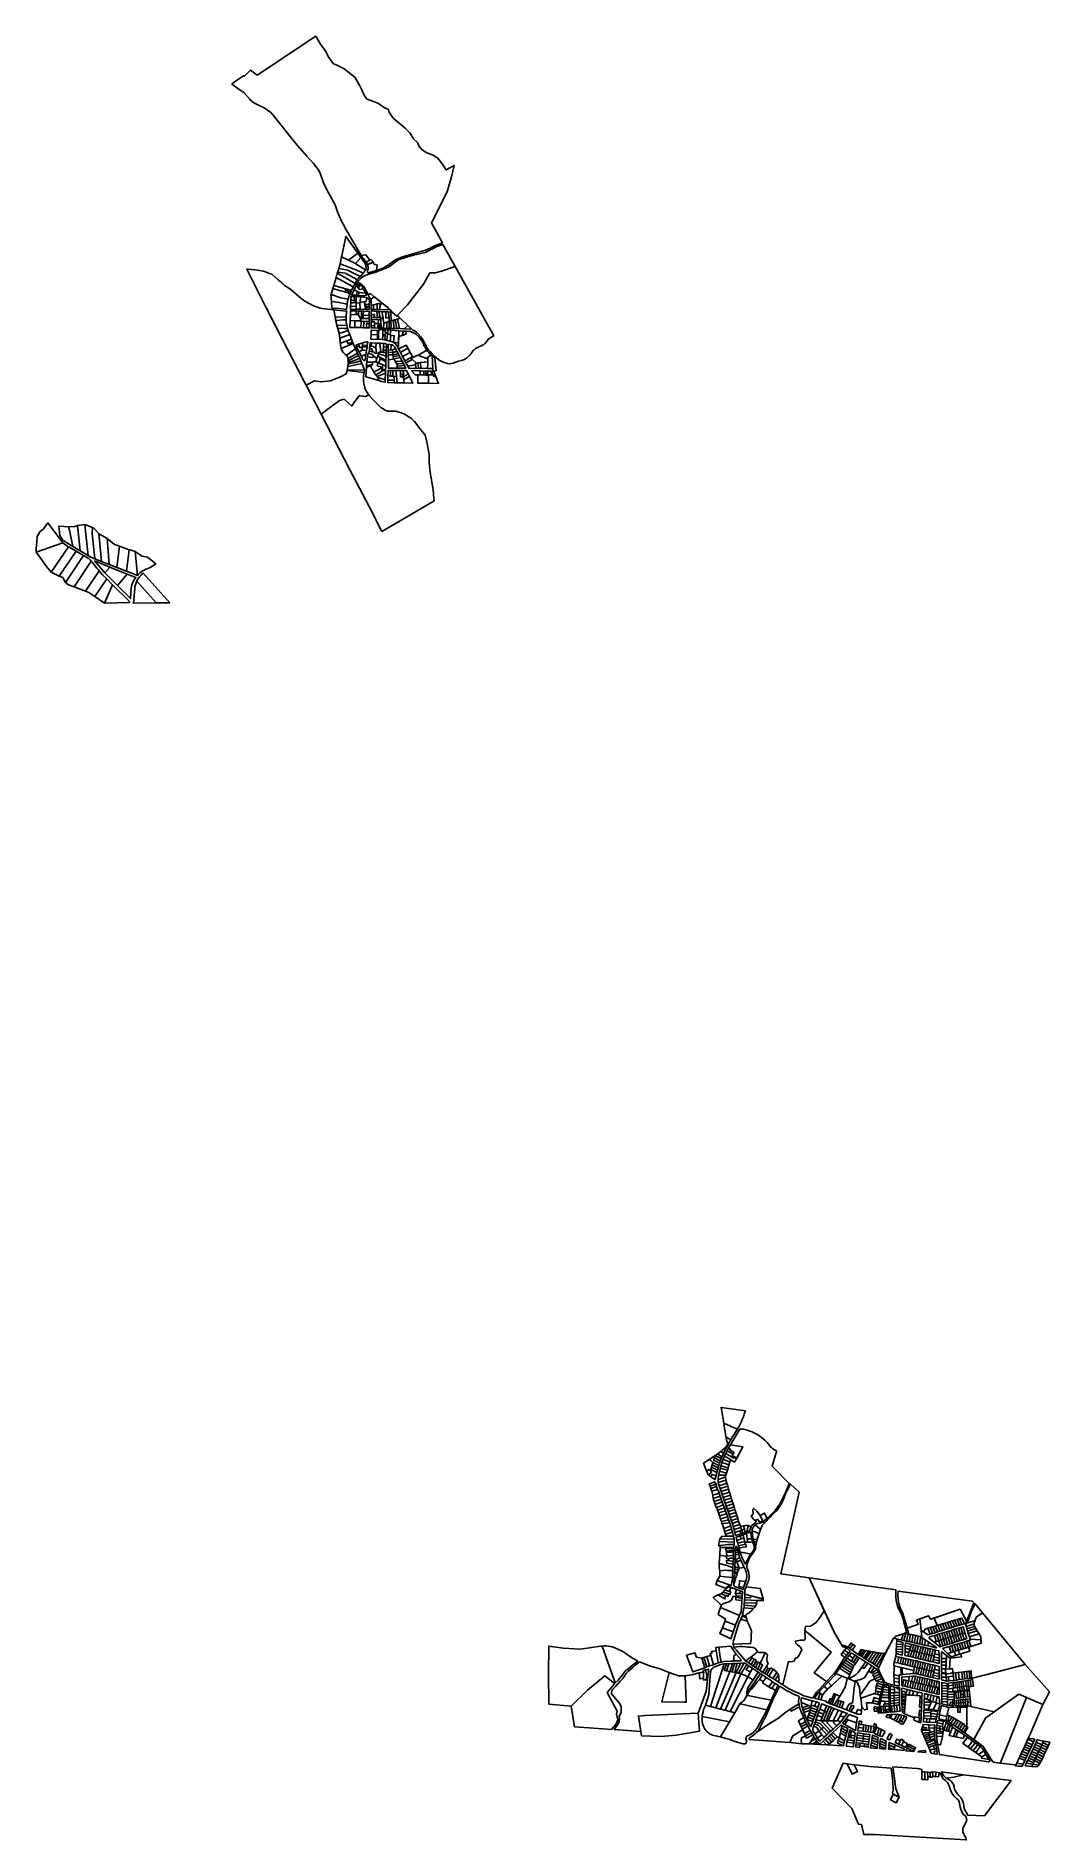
# Model space of a CAD drawing. Header units: millimetres. Extents: x 522658 to 553925, y 7796479 to 7820139.
# Drawn here: x 522658 to 527543, y 7800985 to 7809674 of the extents above; entities that cross this region are included whole.
import ezdxf

# ---------------------------------------------------------------- set-up
doc = ezdxf.new("R2010")
doc.units = ezdxf.units.MM
doc.layers.add('ZONA RESIDENCIAL 2 (ZR_2)', color=2, linetype='Continuous')

msp = doc.modelspace()

# ---------------------------------------------------------------- linework, layer by layer
at = {"layer": 'ZONA RESIDENCIAL 2 (ZR_2)'}
for points in [[(524165.9, 7809497.7), (524193.7, 7809476.2), (524219.1, 7809434.2), (524226.3, 7809417.5), (524238.2, 7809392.9), (524250.9, 7809371.5), (524266.7, 7809365.9), (524284.2, 7809358.8), (524308, 7809348.4), (524332.6, 7809331.8), (524356, 7809320.7), (524359.6, 7809308), (524379.5, 7809278.6), (524437, 7809230.2), (524461.2, 7809206.4), (524475.5, 7809181), (524496.9, 7809161.5), (524502.9, 7809146), (524517.6, 7809127.8), (524537.8, 7809112.7), (524571.5, 7809100.8), (524594.6, 7809085.3), (524614.8, 7809058.7), (524634.6, 7809029.3), (524672.3, 7809050.8), (524660, 7808995.6), (524638.6, 7808923.4), (524562.9, 7808774.6), (524608.4, 7808692.3), (524614.8, 7808680.7), (524615.9, 7808678.7), (524582.7, 7808665.2), (524556.8, 7808652.6), (524534.6, 7808642.8), (524474.2, 7808625.7), (524424, 7808610.2), (524415.7, 7808607.6), (524405.3, 7808603.3), (524396.6, 7808599), (524390.4, 7808595.6), (524375.6, 7808586), (524367.1, 7808579.3), (524367.1, 7808579.3), (524358.5, 7808573.1), (524358.1, 7808572.8), (524349.2, 7808567), (524349.1, 7808567), (524339.8, 7808561.6), (524330.2, 7808556.6), (524299, 7808544.8), (524298.8, 7808544.8), (524302.6, 7808569.7), (524286.9, 7808575.5), (524286.2, 7808577.1), (524284.5, 7808578.2), (524284.1, 7808581.3), (524280.8, 7808584.1), (524283.3, 7808586.8), (524271.7, 7808597.5), (524266.6, 7808594.9), (524247.9, 7808619.4), (524225.3, 7808617), (524206.3, 7808648.1), (524158, 7808732.2), (524148.1, 7808749.2), (524147.8, 7808749.8), (524138.2, 7808767.5), (524138.1, 7808767.7), (524129.1, 7808785.7), (524129, 7808785.9), (524120.7, 7808804.1), (524120.5, 7808804.4), (524112.8, 7808822.8), (524112.7, 7808823.2), (524105.6, 7808841.8), (524105.5, 7808842.1), (524098.9, 7808861.2), (524057.2, 7808936), (524042.6, 7808967.4), (524029.6, 7809009.2), (524019.5, 7809029.5), (523995.5, 7809059.7), (523963.7, 7809094.9), (523909, 7809158.1), (523800, 7809292.5), (523788.8, 7809305.5), (523756.8, 7809328.5), (523729.8, 7809341.2), (523710.2, 7809350.2), (523696.2, 7809361.1), (523687, 7809371), (523660.8, 7809399.8), (523630.1, 7809420.6), (523602, 7809441.8), (523614.2, 7809453.3), (523638, 7809470.2), (523657.9, 7809482.5), (523662.8, 7809480.5), (523674.4, 7809491.4), (523691.6, 7809509.9), (523723, 7809485.8), (524005.6, 7809673.9), (524011.2, 7809665.9), (524028.6, 7809635), (524050.8, 7809604), (524069.1, 7809570.7), (524089.7, 7809542.1), (524114.3, 7809531), (524142.9, 7809515.9), (524165.9, 7809497.7)], [(524208.6, 7808628.6), (524163.1, 7808594.5), (524130.2, 7808610.5), (524130.9, 7808614), (524131.1, 7808615.1), (524149.6, 7808700.8), (524151.5, 7808709.5), (524152.9, 7808707.5), (524208.6, 7808628.6)], [(524163.1, 7808594.5), (524208.6, 7808628.6), (524223.7, 7808607.2), (524196.7, 7808578.1), (524163.1, 7808594.5)], [(524524.9, 7808479), (524447.2, 7808378.8), (524398.7, 7808327.4), (524396.5, 7808324.4), (524374.1, 7808343.6), (524364.2, 7808355.5), (524353, 7808366), (524326, 7808387.4), (524287.9, 7808417.8), (524269.9, 7808433.7), (524258.3, 7808428.3), (524255.2, 7808435.9), (524252.7, 7808440.4), (524248.5, 7808447.8), (524246.9, 7808450.8), (524241.2, 7808461.4), (524240.2, 7808463.1), (524233.8, 7808470.9), (524233.1, 7808471.8), (524226.6, 7808477.6), (524214, 7808487.4), (524210.8, 7808489.8), (524209.4, 7808491.7), (524216, 7808499), (524220.8, 7808504.1), (524224.4, 7808507.5), (524226.9, 7808509.7), (524234.9, 7808515.9), (524244.7, 7808520.5), (524246.1, 7808521.1), (524256.7, 7808525.2), (524264.3, 7808528.2), (524268, 7808529.2), (524279.6, 7808532.5), (524291.1, 7808535.8), (524301.7, 7808538.8), (524302.6, 7808539.2), (524356.1, 7808561.1), (524369.9, 7808570.3), (524396.2, 7808591), (524407.8, 7808597), (524442.4, 7808608.3), (524482, 7808619.4), (524490.6, 7808622), (524511.9, 7808626.4), (524532.4, 7808631.6), (524552.1, 7808640.6), (524572.1, 7808651.3), (524586.8, 7808658.4), (524618.7, 7808670.5), (524678.1, 7808563.7), (524611.5, 7808542.2), (524581.4, 7808533.9), (524556.3, 7808533), (524524.9, 7808479)], [(524266.6, 7808594.9), (524248.5, 7808585.3), (524242.9, 7808593), (524237.7, 7808600.2), (524233.5, 7808605.2), (524230.2, 7808609.1), (524227, 7808614.3), (524225.3, 7808617), (524247.9, 7808619.4), (524266.6, 7808594.9)], [(524157, 7808063), (524152.5, 7808047.3), (524128.2, 7808034.2), (524101.1, 7808023), (524077, 7808012.8), (524028.7, 7808008.2), (524000.1, 7808013.5), (523959.4, 7807992), (523950, 7808010.2), (523763, 7808375.1), (523673.8, 7808550.4), (523680, 7808550.7), (523711.8, 7808548.2), (523734.9, 7808545.1), (523754, 7808540.9), (523763.9, 7808537.6), (523774.5, 7808534), (523782.9, 7808530), (523793.9, 7808526.4), (523825, 7808500.4), (523840.6, 7808486.9), (523856.1, 7808472.9), (523872, 7808463.1), (523887.7, 7808451.6), (523911.7, 7808430.3), (523933.7, 7808410.8), (523952.8, 7808397.4), (523994.5, 7808374.3), (524027.3, 7808362.8), (524036.8, 7808362.3), (524092.8, 7808356), (524099.3, 7808320.8), (524102.6, 7808303.1), (524105, 7808292.5), (524107.8, 7808279.8), (524112, 7808265.1), (524118.6, 7808241.4), (524122.6, 7808218.9), (524124.2, 7808197.7), (524124.4, 7808194.3), (524124.7, 7808190.9), (524124.9, 7808188.8), (524125.3, 7808186.3), (524125.7, 7808183.4), (524126, 7808181.7), (524126.3, 7808179.9), (524126.7, 7808177.9), (524127.2, 7808176), (524127.5, 7808174.7), (524127.8, 7808173.5), (524128.2, 7808171.7), (524128.5, 7808170.6), (524128.8, 7808169.8), (524129.6, 7808167.2), (524130, 7808165.8), (524130.4, 7808164.6), (524131.5, 7808162.1), (524132.5, 7808159.8), (524133.1, 7808158.7), (524133.9, 7808157.2), (524135.1, 7808155.2), (524136, 7808153.8), (524137.2, 7808152.1), (524138.2, 7808150.7), (524139.1, 7808149.5), (524140.6, 7808147.7), (524141.4, 7808146.8), (524142.4, 7808145.7), (524143.7, 7808144.4), (524144.5, 7808143.6), (524145.7, 7808142.4), (524146.8, 7808141.5), (524148.1, 7808140.4), (524149.5, 7808139.3), (524150.8, 7808138.4), (524151.9, 7808137.6), (524153.3, 7808136.7), (524153.9, 7808136.3), (524154.6, 7808135.5), (524155.5, 7808134.5), (524156.3, 7808133.4), (524157.3, 7808132.1), (524157.9, 7808131.1), (524158.8, 7808129.5), (524159.5, 7808127.9), (524160, 7808126.5), (524160.7, 7808124.4), (524161.1, 7808122.6), (524161.4, 7808120.8), (524161.8, 7808109.6), (524162.1, 7808101.1), (524162.3, 7808094.7), (524160.3, 7808082.1), (524157.5, 7808064.9), (524157, 7808063)], [(524206, 7808499.3), (524196.1, 7808482.2), (524159.8, 7808503.2), (524109.9, 7808531.2), (524111.6, 7808537.1), (524149.2, 7808531.5), (524151, 7808530.9), (524192.4, 7808507.5), (524206, 7808499.3)], [(524220.9, 7808516), (524215.6, 7808510.7), (524210.7, 7808505.1), (524206, 7808499.3), (524192.4, 7808507.5), (524151, 7808530.9), (524149.2, 7808531.5), (524111.6, 7808537.1), (524111.6, 7808537.2), (524116.5, 7808553.7), (524160.7, 7808546.2), (524168.7, 7808541.1), (524190.6, 7808530.5), (524220.9, 7808516)], [(524234.1, 7808531.3), (524220.9, 7808516), (524190.6, 7808530.5), (524168.7, 7808541.1), (524160.7, 7808546.2), (524116.5, 7808553.7), (524121.7, 7808571.2), (524122.9, 7808577.1), (524199.2, 7808548.5), (524207.4, 7808544.3), (524234.3, 7808531.7), (524234.1, 7808531.3)], [(524196.7, 7808578.1), (524203.9, 7808573.7), (524219.8, 7808564.2), (524224.5, 7808561.4), (524246, 7808547.2), (524234.3, 7808531.7), (524207.4, 7808544.3), (524199.2, 7808548.5), (524122.9, 7808577.1), (524130.2, 7808610.5), (524196.7, 7808578.1)], [(524246, 7808547.2), (524224.5, 7808561.4), (524219.8, 7808564.2), (524203.9, 7808573.7), (524196.7, 7808578.1), (524223.7, 7808607.2), (524230.8, 7808597.3), (524231.2, 7808596.8), (524241.7, 7808581.1), (524243.3, 7808578.7), (524244.2, 7808576.8), (524246.5, 7808571.8), (524248, 7808566.6), (524249.3, 7808559.5), (524249.5, 7808554.2), (524249.6, 7808552), (524246, 7808547.2)], [(524280.8, 7808584.1), (524272.1, 7808580), (524268.2, 7808578.7), (524267.9, 7808579.5), (524264.8, 7808578.5), (524265.4, 7808576.7), (524255, 7808573.2), (524253.9, 7808576.5), (524250.4, 7808582.8), (524248.5, 7808585.3), (524266.6, 7808594.9), (524271.7, 7808597.5), (524283.3, 7808586.8), (524280.8, 7808584.1)], [(524255, 7808573.2), (524265.4, 7808576.7), (524264.8, 7808578.5), (524267.9, 7808579.5), (524268.2, 7808578.7), (524272.1, 7808580), (524280.8, 7808584.1), (524284.1, 7808581.3), (524284.5, 7808578.2), (524286.2, 7808577.1), (524286.9, 7808575.5), (524302.6, 7808569.7), (524298.8, 7808544.8), (524264.2, 7808535.1), (524263.1, 7808534.5), (524261.9, 7808534.1), (524260.7, 7808533.9), (524259.4, 7808534), (524258.2, 7808534.2), (524257, 7808534.7), (524255.9, 7808535.3), (524255.2, 7808537), (524254.8, 7808538.7), (524254.8, 7808540.5), (524255, 7808542.3), (524255.6, 7808544.1), (524257, 7808548.3), (524257.8, 7808552.8), (524258.2, 7808557.2), (524258, 7808561.7), (524257.4, 7808566.2), (524255, 7808573.2)], [(524398.7, 7808327.4), (524447.2, 7808378.8), (524524.9, 7808479), (524556.3, 7808533), (524581.4, 7808533.9), (524611.5, 7808542.2), (524678.1, 7808563.7), (524863.8, 7808229.7), (524853.8, 7808225), (524847.1, 7808221.2), (524841.2, 7808217.1), (524835.6, 7808211.6), (524832.9, 7808208.2), (524830.9, 7808205.3), (524828.7, 7808201.3), (524825.1, 7808197.1), (524821.3, 7808193.4), (524817.8, 7808190.5), (524815.8, 7808188.9), (524811.7, 7808186), (524807.4, 7808183.5), (524802.2, 7808181.1), (524795, 7808178.2), (524786.8, 7808174.6), (524781.9, 7808172.3), (524775.9, 7808168.7), (524772.6, 7808166.3), (524768.7, 7808163.3), (524764.2, 7808158.8), (524757.3, 7808150.3), (524747.6, 7808137.2), (524734.6, 7808123.6), (524722.9, 7808116.5), (524708.1, 7808111.1), (524694.3, 7808107.9), (524688.6, 7808106.2), (524681.4, 7808103.2), (524668.6, 7808098.3), (524658.3, 7808096), (524648.1, 7808095.5), (524639.9, 7808096.6), (524629, 7808099.2), (524616.9, 7808104.1), (524606.9, 7808109.6), (524598.7, 7808115), (524585.8, 7808125), (524578.2, 7808131.5), (524566.7, 7808142.7), (524556.8, 7808153.8), (524548, 7808164.1), (524543.2, 7808170.8), (524538.7, 7808178), (524527.8, 7808199.3), (524521.4, 7808212.5), (524511.5, 7808225.2), (524496.1, 7808242.4), (524490.9, 7808247.5), (524484.9, 7808251.8), (524478.2, 7808255.2), (524473.3, 7808257.1), (524465.1, 7808265), (524398.7, 7808327.4)], [(524162.3, 7808406.5), (524126.3, 7808412.3), (524079.7, 7808428.9), (524088.2, 7808457.8), (524160.7, 7808436.9), (524171.2, 7808432.1), (524170.9, 7808431.5), (524168.1, 7808425.7), (524165.9, 7808419.7), (524164.2, 7808413.6), (524162.3, 7808406.5)], [(524171.2, 7808432.1), (524160.7, 7808436.9), (524088.2, 7808457.8), (524092.6, 7808472.9), (524150.3, 7808456.5), (524148.2, 7808450.2), (524175, 7808440.4), (524171.2, 7808432.1)], [(524178.7, 7808448.5), (524150.3, 7808456.5), (524092.6, 7808472.9), (524104.1, 7808511.7), (524186.5, 7808465.4), (524178.7, 7808448.5)], [(524159.8, 7808503.2), (524196.1, 7808482.2), (524188.6, 7808470), (524186.5, 7808465.4), (524104.1, 7808511.7), (524109.9, 7808531.2), (524159.8, 7808503.2)], [(524175, 7808440.4), (524148.2, 7808450.2), (524150.3, 7808456.5), (524178.7, 7808448.5), (524175, 7808440.4)], [(524207, 7808442.8), (524203.6, 7808437.4), (524201.8, 7808425.6), (524179.5, 7808427.4), (524190.9, 7808451.4), (524207, 7808442.8)], [(524245, 7808435.8), (524229.2, 7808436.4), (524214.3, 7808438.8), (524214.5, 7808439.8), (524207, 7808442.8), (524190.9, 7808451.4), (524201, 7808472.5), (524204.5, 7808468.2), (524210.6, 7808460.5), (524216.4, 7808453.3), (524235.5, 7808456.2), (524245, 7808435.8)], [(524214.8, 7808480), (524204.5, 7808468.2), (524201, 7808472.5), (524207.4, 7808486.2), (524214.8, 7808480)], [(524204.5, 7808468.2), (524214.8, 7808480), (524221.7, 7808474.2), (524210.6, 7808460.5), (524204.5, 7808468.2)], [(524210.6, 7808460.5), (524221.7, 7808474.2), (524228.2, 7808468.7), (524232.2, 7808463.2), (524235.5, 7808456.2), (524216.4, 7808453.3), (524210.6, 7808460.5)], [(524156.5, 7808381.9), (524119.5, 7808390.3), (524081.6, 7808395.9), (524081.6, 7808396.1), (524081.6, 7808396.3), (524079.3, 7808427.8), (524079.7, 7808428.9), (524126.3, 7808412.3), (524162.3, 7808406.5), (524159.7, 7808395.8), (524156.5, 7808381.9)], [(524156.5, 7808381.9), (524153.8, 7808357.5), (524118.5, 7808361.5), (524083.9, 7808363.7), (524081.6, 7808395.9), (524119.5, 7808390.3), (524156.5, 7808381.9)], [(524200.9, 7808371.9), (524201.3, 7808357.8), (524173.6, 7808357.6), (524174, 7808372.5), (524200.9, 7808371.9)], [(524200.4, 7808388.4), (524200.9, 7808371.9), (524174, 7808372.5), (524174.5, 7808389), (524186.9, 7808389.2), (524200.3, 7808390.9), (524200.4, 7808388.4)], [(524191.4, 7808399.3), (524200.4, 7808397.4), (524200.3, 7808391), (524200.3, 7808390.9), (524186.9, 7808389.2), (524174.5, 7808389), (524174.9, 7808402.9), (524191.4, 7808399.3)], [(524192.2, 7808419.4), (524191.8, 7808412), (524192.1, 7808403.3), (524191.4, 7808399.3), (524174.9, 7808402.9), (524175.4, 7808419.9), (524192.2, 7808419.4)], [(524191.4, 7808399.3), (524192.1, 7808403.3), (524191.8, 7808412), (524192.2, 7808419.4), (524200.8, 7808419.1), (524200.4, 7808397.4), (524191.4, 7808399.3)], [(524218.5, 7808388.1), (524200.4, 7808388.4), (524200.3, 7808390.9), (524200.3, 7808391), (524200.4, 7808397.4), (524200.8, 7808419.1), (524221.1, 7808418.5), (524219.7, 7808391.4), (524218.4, 7808391.3), (524218.5, 7808388.1)], [(524218.5, 7808388.1), (524219.2, 7808357.7), (524201.5, 7808357.8), (524201.3, 7808357.8), (524200.9, 7808371.9), (524200.4, 7808388.4), (524218.5, 7808388.1)], [(524214.3, 7808438.8), (524212.3, 7808424.8), (524201.8, 7808425.6), (524203.6, 7808437.4), (524207, 7808442.8), (524214.5, 7808439.8), (524214.3, 7808438.8)], [(524212.3, 7808424.8), (524214.3, 7808438.8), (524229.2, 7808436.4), (524245, 7808435.8), (524249.8, 7808425.5), (524235.6, 7808423), (524235.1, 7808423.1), (524234.6, 7808423.1), (524212.3, 7808424.8)], [(524244.3, 7808357.6), (524219.2, 7808357.7), (524218.5, 7808388.1), (524218.4, 7808391.3), (524219.7, 7808391.4), (524224.2, 7808391.7), (524240.6, 7808394.2), (524242.4, 7808381.8), (524242.9, 7808379.3), (524242.2, 7808376.8), (524245.3, 7808367.7), (524244.3, 7808357.6)], [(524251.8, 7808414.5), (524248.5, 7808395.6), (524240.6, 7808394.2), (524224.2, 7808391.7), (524219.7, 7808391.4), (524221.1, 7808418.5), (524240.5, 7808418), (524241.6, 7808416.5), (524251.8, 7808414.5)], [(524264.2, 7808395), (524263.9, 7808380.9), (524242.4, 7808381.8), (524240.6, 7808394.2), (524248.5, 7808395.6), (524251.8, 7808414.5), (524255.8, 7808412.2), (524258.3, 7808410.3), (524262.4, 7808405.5), (524264.3, 7808402), (524264.2, 7808395)], [(524263.7, 7808369.5), (524259.5, 7808369.6), (524250.7, 7808373.2), (524242.2, 7808376.6), (524242.2, 7808376.8), (524242.9, 7808379.3), (524242.4, 7808381.8), (524263.9, 7808380.9), (524263.7, 7808369.5)], [(524250.7, 7808373.2), (524252.5, 7808364.7), (524252.6, 7808357.6), (524244.3, 7808357.6), (524245.3, 7808367.7), (524242.2, 7808376.6), (524250.7, 7808373.2)], [(524252.6, 7808357.6), (524252.5, 7808364.7), (524250.7, 7808373.2), (524259.5, 7808369.6), (524263.7, 7808369.5), (524263.5, 7808357.5), (524252.6, 7808357.6)], [(524287.9, 7808417.8), (524272.5, 7808406.3), (524272.5, 7808407.4), (524271.7, 7808409.8), (524268.3, 7808409), (524258.3, 7808428.3), (524269.9, 7808433.7), (524287.9, 7808417.8)], [(524283.9, 7808357.3), (524272.2, 7808357.5), (524272.3, 7808376.5), (524279, 7808377.2), (524283.8, 7808378.7), (524283.9, 7808357.3)], [(524326, 7808387.4), (524316.5, 7808379.8), (524311.1, 7808386), (524300.7, 7808383.8), (524291.4, 7808381.2), (524283.8, 7808378.7), (524279, 7808377.2), (524272.3, 7808376.5), (524272.5, 7808406.3), (524287.9, 7808417.8), (524290.2, 7808415.8), (524326, 7808387.4)], [(524302.1, 7808356.9), (524283.9, 7808357.3), (524283.8, 7808378.7), (524291.4, 7808381.2), (524300.7, 7808383.8), (524302.6, 7808384.2), (524302.1, 7808356.9)], [(524302.1, 7808356.9), (524302.6, 7808384.2), (524311.1, 7808386), (524316.5, 7808379.8), (524316, 7808374.3), (524313.6, 7808356.6), (524302.1, 7808356.9)], [(524316.5, 7808379.8), (524326, 7808387.4), (524356.1, 7808363.6), (524364.2, 7808355.5), (524313.6, 7808356.6), (524316, 7808374.3), (524316.5, 7808379.8)], [(524092.8, 7808356), (524136.8, 7808350.2), (524154.8, 7808349.1), (524152.7, 7808320.2), (524099.3, 7808320.8), (524092.8, 7808356)], [(524099.3, 7808320.8), (524152.7, 7808320.2), (524151.7, 7808306.5), (524136, 7808307.2), (524109.2, 7808303.9), (524102.6, 7808303.1), (524099.3, 7808320.8)], [(524107.5, 7808280.9), (524107.5, 7808280.9), (524102.6, 7808303.1), (524109.2, 7808303.9), (524136, 7808307.2), (524151.7, 7808306.5), (524152.7, 7808298.1), (524154, 7808289.8), (524155.7, 7808281.5), (524107.8, 7808279.8), (524107.6, 7808280.7), (524107.5, 7808280.9)], [(524112, 7808265.1), (524107.8, 7808279.8), (524155.7, 7808281.5), (524159.7, 7808266.1), (524151.8, 7808265.4), (524145.2, 7808265.4), (524131.6, 7808267), (524112, 7808265.1)], [(524194.1, 7808302.6), (524194.1, 7808270.2), (524170.5, 7808270.8), (524171.7, 7808303.4), (524194.1, 7808302.6)], [(524220.2, 7808301.2), (524220, 7808301.7), (524194.1, 7808302.6), (524171.7, 7808303.4), (524172.7, 7808331.9), (524191.2, 7808332.7), (524201.6, 7808333), (524210.4, 7808333.2), (524223, 7808310.5), (524220.2, 7808301.2)], [(524191.2, 7808332.7), (524172.7, 7808331.9), (524173.1, 7808343.6), (524173.3, 7808350.1), (524190.2, 7808349.8), (524200.6, 7808349.7), (524201.6, 7808333), (524191.2, 7808332.7)], [(524220.2, 7808301.2), (524220.3, 7808300.4), (524225.9, 7808300.5), (524225.8, 7808298.3), (524222.3, 7808269.5), (524194.1, 7808270.2), (524194.1, 7808302.6), (524220, 7808301.7), (524220.2, 7808301.2)], [(524212.6, 7808349.3), (524212.6, 7808333.3), (524210.4, 7808333.2), (524201.6, 7808333), (524200.6, 7808349.7), (524212.6, 7808349.3)], [(524225.8, 7808348.8), (524226.5, 7808313.8), (524223, 7808310.5), (524210.4, 7808333.2), (524212.6, 7808333.3), (524212.6, 7808349.3), (524225.5, 7808348.8), (524225.8, 7808348.8)], [(524225.9, 7808300.5), (524220.3, 7808300.4), (524220.2, 7808301.2), (524223, 7808310.5), (524226.5, 7808313.8), (524233.7, 7808313.8), (524263.7, 7808314.1), (524263.7, 7808299.3), (524237.6, 7808299.6), (524225.9, 7808300.5)], [(524237.6, 7808299.6), (524235.9, 7808269.2), (524222.3, 7808269.5), (524225.8, 7808298.3), (524225.9, 7808300.5), (524237.6, 7808299.6)], [(524236.6, 7808348.7), (524235, 7808329.2), (524233.7, 7808313.8), (524226.5, 7808313.8), (524225.8, 7808348.8), (524236.6, 7808348.7)], [(524263.7, 7808329.1), (524263.7, 7808314.1), (524233.7, 7808313.8), (524235, 7808329.2), (524246.2, 7808328.7), (524248, 7808328.7), (524263.7, 7808329.1)], [(524263.7, 7808329.1), (524248, 7808328.7), (524246.2, 7808328.7), (524235, 7808329.2), (524236.6, 7808348.7), (524236.7, 7808348.7), (524263.7, 7808347.3), (524263.7, 7808329.1)], [(524263.7, 7808289.3), (524250.5, 7808289.8), (524249.8, 7808268.8), (524235.9, 7808269.2), (524237.6, 7808299.6), (524263.7, 7808299.3), (524263.7, 7808289.3)], [(524263.7, 7808289.3), (524263.7, 7808268.5), (524249.8, 7808268.8), (524250.5, 7808289.8), (524263.7, 7808289.3)], [(524289.2, 7808279), (524272.3, 7808279.2), (524272.4, 7808297.7), (524289.5, 7808297.4), (524289.4, 7808289.6), (524289.2, 7808279)], [(524289, 7808267.8), (524272.3, 7808268.3), (524272.3, 7808279.2), (524289.2, 7808279), (524289, 7808267.8)], [(524296.8, 7808309.4), (524304.6, 7808308.1), (524308.1, 7808308.2), (524307.3, 7808290), (524289.4, 7808289.6), (524289.5, 7808297.4), (524272.4, 7808297.7), (524272.6, 7808306.8), (524272.6, 7808307.1), (524283.4, 7808307.4), (524296.8, 7808309.4)], [(524288.1, 7808318.4), (524296.7, 7808318.1), (524302.8, 7808319.1), (524315.9, 7808320.4), (524318.9, 7808315.2), (524319, 7808308.7), (524304.6, 7808308.1), (524296.8, 7808309.4), (524283.4, 7808307.4), (524272.6, 7808307.1), (524272.8, 7808319), (524288.1, 7808318.4)], [(524288.3, 7808333.3), (524288.1, 7808318.4), (524272.8, 7808319), (524273, 7808333.5), (524288.3, 7808333.3)], [(524288.3, 7808333.3), (524273, 7808333.5), (524273.3, 7808350.6), (524300.1, 7808348), (524302.8, 7808319.1), (524296.7, 7808318.1), (524288.1, 7808318.4), (524288.3, 7808333.3)], [(524304.9, 7808267.2), (524289, 7808267.8), (524289.2, 7808279), (524289.4, 7808289.6), (524307.3, 7808290), (524304.9, 7808267.2)], [(524302.8, 7808319.1), (524300.1, 7808348), (524311.2, 7808347), (524313.7, 7808327.7), (524315.9, 7808320.4), (524302.8, 7808319.1)], [(524307.3, 7808290), (524308.1, 7808308.2), (524319, 7808308.7), (524319, 7808308.3), (524319.1, 7808306.3), (524319.3, 7808298.8), (524320.1, 7808289.2), (524315.8, 7808289), (524315.8, 7808287.5), (524310.7, 7808287.4), (524310, 7808267), (524304.9, 7808267.2), (524307.3, 7808290)], [(524315.4, 7808266.8), (524310, 7808267), (524310.7, 7808287.4), (524315.8, 7808287.5), (524315.4, 7808266.8)], [(524330.4, 7808314.4), (524319, 7808312.2), (524318.9, 7808315.2), (524315.9, 7808320.4), (524313.7, 7808327.7), (524311.2, 7808347), (524325.4, 7808345.6), (524328.3, 7808327.8), (524328.7, 7808325.5), (524330.4, 7808314.4)], [(524315.4, 7808266.8), (524315.8, 7808287.5), (524315.8, 7808289), (524320.1, 7808289.2), (524322.2, 7808266.7), (524315.4, 7808266.8)], [(524334.2, 7808293.2), (524333.5, 7808290.4), (524332.8, 7808266.4), (524322.2, 7808266.7), (524320.1, 7808289.3), (524319.3, 7808298.8), (524319, 7808312.2), (524330.4, 7808314.4), (524331.3, 7808308.5), (524334.2, 7808293.2)], [(524344.1, 7808345.2), (524343.7, 7808315.9), (524358.8, 7808318.5), (524361.1, 7808300.6), (524361.2, 7808300.2), (524360.2, 7808299.9), (524349.1, 7808296.4), (524333.8, 7808291.7), (524334.2, 7808293.2), (524331.3, 7808308.5), (524328.3, 7808327.8), (524325.4, 7808345.6), (524325.5, 7808345.6), (524344.1, 7808345.2)], [(524333.8, 7808291.7), (524349.1, 7808296.4), (524347.9, 7808266), (524347.8, 7808266), (524332.8, 7808266.4), (524333.5, 7808290.4), (524333.7, 7808291.5), (524333.8, 7808291.7)], [(524358.8, 7808318.5), (524343.7, 7808315.9), (524344.1, 7808345.2), (524355, 7808344.9), (524357.5, 7808329), (524358.8, 7808318.5)], [(524349.1, 7808296.4), (524360.2, 7808299.9), (524358.9, 7808265.7), (524347.9, 7808266), (524349.1, 7808296.4)], [(524366.6, 7808301.9), (524361.2, 7808300.2), (524361.1, 7808300.6), (524357.5, 7808329), (524355, 7808344.9), (524366.9, 7808344.7), (524367.5, 7808342.3), (524367.4, 7808328.6), (524370.5, 7808302.8), (524366.6, 7808301.9)], [(524360.2, 7808299.9), (524366.6, 7808301.9), (524368.7, 7808279.7), (524368.4, 7808265.5), (524358.9, 7808265.7), (524360.2, 7808299.9)], [(524381.7, 7808265.2), (524368.4, 7808265.5), (524368.7, 7808279.7), (524366.6, 7808301.9), (524370.5, 7808302.8), (524379.8, 7808305), (524381.7, 7808265.2)], [(524374.1, 7808343.6), (524396.5, 7808324.4), (524398.7, 7808327.4), (524406.9, 7808320.8), (524412.9, 7808315), (524400.3, 7808310.9), (524388.3, 7808307.1), (524380, 7808305.1), (524370.5, 7808302.8), (524367.4, 7808328.6), (524367.5, 7808342.3), (524366.9, 7808344.7), (524374.1, 7808343.6)], [(524396, 7808264.9), (524381.7, 7808265.2), (524379.8, 7808305), (524380, 7808305.1), (524388.3, 7808307.1), (524388.8, 7808307.2), (524396, 7808264.9)], [(524396, 7808264.9), (524388.8, 7808307.2), (524400.3, 7808310.9), (524409.2, 7808265.4), (524396.4, 7808264.9), (524396, 7808264.9)], [(524448.8, 7808280.6), (524431.2, 7808264), (524409.2, 7808265.4), (524400.3, 7808310.9), (524412.9, 7808315), (524448.8, 7808280.6)], [(524431.2, 7808264), (524448.8, 7808280.6), (524449.1, 7808280.3), (524465.1, 7808265), (524458.5, 7808262.3), (524431.2, 7808264)], [(524112, 7808265.1), (524131.6, 7808267), (524145.2, 7808265.4), (524151.8, 7808265.4), (524159.7, 7808266.1), (524162.8, 7808255.6), (524118.6, 7808241.4), (524118.3, 7808242.9), (524118.2, 7808243.2), (524112, 7808265.1)], [(524118.6, 7808241.4), (524162.8, 7808255.6), (524166.1, 7808245.8), (524169.6, 7808236.2), (524169.7, 7808235.9), (524122.6, 7808218.9), (524118.6, 7808241.4)], [(524122.6, 7808218.9), (524169.7, 7808235.9), (524178, 7808213.7), (524156.1, 7808205.7), (524124.4, 7808194.3), (524122.6, 7808218.9)], [(524183.1, 7808200.6), (524186, 7808193), (524128.8, 7808169.8), (524126.7, 7808177.9), (524125.3, 7808186), (524124.4, 7808194.3), (524124.7, 7808194.4), (524130.6, 7808196.5), (524143.1, 7808201), (524156.1, 7808205.7), (524161.5, 7808191), (524175.5, 7808197), (524183.1, 7808200.6)], [(524196.9, 7808167.8), (524153.3, 7808136.7), (524147.9, 7808140.5), (524143.1, 7808145), (524138.7, 7808150), (524135, 7808155.4), (524131.9, 7808161.2), (524130.4, 7808164.6), (524128.8, 7808169.8), (524186, 7808193), (524187.8, 7808188.3), (524196.9, 7808167.8)], [(524183.1, 7808200.6), (524175.5, 7808197), (524161.5, 7808191), (524156.1, 7808205.7), (524178, 7808213.7), (524183.1, 7808200.6)], [(524215.2, 7808180.4), (524202.9, 7808176.4), (524200.1, 7808185.2), (524212.3, 7808189.2), (524215.2, 7808180.4)], [(524231.9, 7808183.3), (524232.6, 7808176.6), (524227.4, 7808174.7), (524218.9, 7808172), (524216.4, 7808177), (524216.2, 7808177.3), (524215.2, 7808180.4), (524212.3, 7808189.2), (524222.8, 7808192.6), (524228.9, 7808194.6), (524231.8, 7808185.3), (524231.9, 7808183.3)], [(524254.3, 7808183.1), (524231.9, 7808183.3), (524231.8, 7808185.3), (524228.9, 7808194.6), (524242.2, 7808198.9), (524246.5, 7808200.1), (524254.5, 7808201.6), (524254.7, 7808201.6), (524255, 7808201.6), (524255.3, 7808201.5), (524255.5, 7808201.4), (524255.7, 7808201.2), (524255.9, 7808201.1), (524256.1, 7808200.8), (524256.2, 7808200.6), (524256.3, 7808200.3), (524256.3, 7808200.1), (524256.3, 7808199.8), (524254.3, 7808183.1)], [(524298.8, 7808146.4), (524290.6, 7808145.4), (524289.8, 7808149.5), (524278.7, 7808152.4), (524279.3, 7808160.1), (524275.7, 7808160.5), (524277.2, 7808166.2), (524275.2, 7808166.9), (524275.4, 7808167.4), (524270, 7808168.8), (524266.7, 7808169.5), (524264.5, 7808170), (524264.6, 7808170.2), (524265.8, 7808179.1), (524266.1, 7808180.6), (524268.2, 7808195.7), (524268.4, 7808196.5), (524274.3, 7808196.3), (524272.7, 7808180.8), (524285.1, 7808178.9), (524284.9, 7808175.5), (524294.7, 7808173.7), (524298.8, 7808146.4)], [(524303.7, 7808234.7), (524303.4, 7808212.7), (524272.7, 7808214.4), (524272.6, 7808214.4), (524272.1, 7808214.5), (524271.5, 7808214.7), (524272.3, 7808236.2), (524303.7, 7808234.7)], [(524304.1, 7808256.5), (524303.7, 7808234.7), (524272.3, 7808236.2), (524273, 7808257.9), (524304.1, 7808256.5)], [(524272.7, 7808180.8), (524274.3, 7808196.3), (524297.1, 7808195.3), (524297.1, 7808195), (524294.7, 7808173.7), (524284.9, 7808175.5), (524285.1, 7808178.9), (524272.7, 7808180.8)], [(524310.5, 7808143.5), (524298.8, 7808146.4), (524294.7, 7808173.7), (524297.1, 7808195), (524297.1, 7808195.3), (524314.6, 7808194.6), (524319.3, 7808151.7), (524310.2, 7808151.7), (524310.5, 7808143.5)], [(524308.7, 7808237.8), (524309.6, 7808260.1), (524329.3, 7808259.5), (524329.3, 7808236), (524329, 7808231.7), (524327.5, 7808212), (524307.8, 7808214.5), (524308.7, 7808237.8)], [(524332.8, 7808193.6), (524332, 7808175.7), (524331.4, 7808161.6), (524331.4, 7808161.4), (524331.9, 7808151.7), (524319.3, 7808151.7), (524314.6, 7808194.6), (524332.8, 7808193.6)], [(524340, 7808229.5), (524338, 7808210.3), (524330, 7808211.7), (524327.5, 7808212), (524329, 7808231.7), (524340, 7808229.5)], [(524340.6, 7808235.2), (524340, 7808229.5), (524329, 7808231.7), (524329.3, 7808236), (524340.6, 7808235.2)], [(524340.6, 7808235.2), (524329.3, 7808236), (524329.3, 7808259.5), (524338.4, 7808259.3), (524338.3, 7808256.3), (524341.7, 7808245.5), (524340.6, 7808235.2)], [(524346.3, 7808176.6), (524332, 7808175.7), (524332.8, 7808193.6), (524343.7, 7808192.8), (524347, 7808189.1), (524346.3, 7808176.6)], [(524346.3, 7808242.7), (524352, 7808242.1), (524351.8, 7808239), (524348.4, 7808208.2), (524338, 7808210.3), (524340, 7808229.5), (524341.7, 7808245.5), (524346.5, 7808244.4), (524346.3, 7808242.7)], [(524354.5, 7808258.2), (524352, 7808242.1), (524346.3, 7808242.7), (524346.5, 7808244.4), (524341.7, 7808245.5), (524338.3, 7808256.3), (524338.4, 7808259.3), (524354.5, 7808258.2)], [(524348.4, 7808208.2), (524351.8, 7808239), (524365, 7808237), (524364.6, 7808232.8), (524366.9, 7808232.5), (524364, 7808204.3), (524349.1, 7808208.1), (524348.4, 7808208.2)], [(524351.8, 7808239), (524352, 7808242.1), (524354.5, 7808258.2), (524367.1, 7808257.5), (524365, 7808237), (524351.8, 7808239)], [(524370.6, 7808186), (524366.1, 7808161.3), (524354.5, 7808162.4), (524354.3, 7808188.2), (524354.3, 7808189.5), (524370.9, 7808187.4), (524370.6, 7808186)], [(524364, 7808204.3), (524366.9, 7808232.5), (524384.4, 7808230.2), (524380.9, 7808199.7), (524364, 7808204.3)], [(524365, 7808237), (524367.1, 7808257.5), (524406, 7808254.6), (524405, 7808195.6), (524392, 7808197.3), (524380.9, 7808199.7), (524384.4, 7808230.2), (524366.9, 7808232.5), (524364.6, 7808232.8), (524365, 7808237)], [(524376.1, 7808163), (524366.1, 7808161.3), (524370.6, 7808186), (524370.9, 7808187.4), (524373.9, 7808187), (524378, 7808184.7), (524382.6, 7808180.6), (524386.5, 7808176.1), (524390.2, 7808169.2), (524376.1, 7808163)], [(524392, 7808197.3), (524389.1, 7808193), (524380.8, 7808197.7), (524380.9, 7808199.7), (524392, 7808197.3)], [(524389.1, 7808193), (524392, 7808197.3), (524405, 7808195.6), (524404.8, 7808181.6), (524399.3, 7808179.1), (524389.1, 7808193)], [(524525.7, 7808187.9), (524528.9, 7808180.8), (524532.4, 7808173.9), (524536.4, 7808167.3), (524540.8, 7808160.9), (524505.8, 7808140.4), (524476.1, 7808127.7), (524474.5, 7808127), (524472.6, 7808130.2), (524461.2, 7808150), (524449.4, 7808170.4), (524440.8, 7808185.2), (524405.4, 7808167), (524399.3, 7808179.1), (524404.8, 7808181.6), (524405, 7808195.6), (524405.5, 7808226.5), (524422.5, 7808231.9), (524440.3, 7808237.6), (524441, 7808251.9), (524461.9, 7808250.2), (524468.2, 7808248.5), (524474.3, 7808246.3), (524480.2, 7808243.5), (524485.9, 7808240.3), (524491.2, 7808236.5), (524496.2, 7808232.4), (524503.8, 7808223.2), (524511, 7808213.7), (524515.5, 7808207.2), (524519.7, 7808200.6), (524522.8, 7808194.7), (524525.4, 7808188.7), (524525.7, 7808187.9)], [(524449.4, 7808170.4), (524413.9, 7808150), (524405.4, 7808167), (524440.8, 7808185.2), (524449.4, 7808170.4)], [(524422.5, 7808231.9), (524405.5, 7808226.5), (524406, 7808254.6), (524428, 7808252.8), (524422.5, 7808231.9)], [(524441, 7808251.9), (524440.3, 7808237.6), (524422.5, 7808231.9), (524428, 7808252.8), (524441, 7808251.9)], [(524153.3, 7808136.7), (524196.9, 7808167.8), (524196.9, 7808167.7), (524206.7, 7808146), (524161.4, 7808120.8), (524160.6, 7808124.8), (524159.2, 7808128.6), (524157.7, 7808131.4), (524156, 7808133.9), (524153.9, 7808136.3), (524153.3, 7808136.7)], [(524162.3, 7808094.7), (524196.4, 7808101.3), (524223, 7808109.9), (524228.7, 7808097), (524160.3, 7808082.1), (524162.3, 7808094.7)], [(524211.7, 7808134.8), (524161.8, 7808109.6), (524161.8, 7808110.4), (524161.6, 7808117), (524161.4, 7808120.8), (524206.7, 7808146), (524211.7, 7808134.8)], [(524217.6, 7808121.9), (524191.9, 7808111.1), (524162.1, 7808101.1), (524161.8, 7808109.6), (524211.7, 7808134.8), (524217.6, 7808121.9)], [(524162.1, 7808101.1), (524191.9, 7808111.1), (524217.6, 7808121.9), (524223, 7808109.9), (524196.4, 7808101.3), (524162.3, 7808094.7), (524162.1, 7808101.1)], [(524202.9, 7808176.4), (524215.2, 7808180.4), (524216.2, 7808177.3), (524216.4, 7808177), (524218.9, 7808172), (524227.4, 7808174.7), (524228.9, 7808171.8), (524229, 7808171.6), (524229.9, 7808161.7), (524225.6, 7808159.3), (524214.5, 7808153.2), (524212.8, 7808156.2), (524209, 7808162.9), (524208.5, 7808163.8), (524204.5, 7808171.4), (524204.4, 7808171.8), (524202.9, 7808176.4)], [(524250.8, 7808159.4), (524247.8, 7808139.6), (524225.5, 7808132.8), (524218, 7808147.2), (524214.5, 7808153.2), (524225.6, 7808159.3), (524229.9, 7808161.7), (524238.6, 7808161), (524250.8, 7808159.4)], [(524225.5, 7808132.8), (524247.8, 7808139.6), (524243.9, 7808114.7), (524243.8, 7808113.2), (524241.7, 7808111.4), (524239.2, 7808110.8), (524237.2, 7808111.7), (524234.3, 7808114.1), (524232.4, 7808116.5), (524225.5, 7808132.8)], [(524253.4, 7808175.9), (524250.8, 7808159.4), (524238.6, 7808161), (524229.9, 7808161.7), (524229, 7808171.6), (524228.9, 7808171.8), (524227.4, 7808174.7), (524232.6, 7808176.6), (524253.4, 7808175.9)], [(524253.4, 7808175.9), (524232.6, 7808176.6), (524231.9, 7808183.3), (524254.3, 7808183.1), (524253.4, 7808175.9)], [(524306.2, 7808099.8), (524301.7, 7808087.9), (524304.5, 7808084.6), (524320.3, 7808080.2), (524321, 7808074.5), (524286.4, 7808054.5), (524284.4, 7808058.1), (524277.2, 7808071), (524275.3, 7808074.6), (524271.8, 7808086), (524250.5, 7808079.5), (524250.5, 7808082), (524276.4, 7808089.5), (524278.5, 7808091.6), (524278.7, 7808091.9), (524280.1, 7808092.1), (524279, 7808104), (524285, 7808105.2), (524295.8, 7808105.5), (524306.2, 7808099.8)], [(524278.7, 7808091.9), (524255, 7808087.2), (524255, 7808089.1), (524250.7, 7808088.9), (524250.8, 7808092.5), (524251.5, 7808104), (524279, 7808104), (524280.1, 7808092.1), (524278.7, 7808091.9)], [(524254.7, 7808129.1), (524275.4, 7808126.3), (524286.2, 7808131), (524300.1, 7808123.2), (524295.8, 7808105.5), (524285, 7808105.2), (524279, 7808104), (524251.4, 7808104), (524251.5, 7808104.3), (524254.7, 7808129.1)], [(524254.7, 7808129.1), (524257.7, 7808147.8), (524261.4, 7808146.5), (524280.9, 7808139.1), (524286.2, 7808131), (524275.4, 7808126.3), (524254.7, 7808129.1)], [(524278.7, 7808152.4), (524289.8, 7808149.5), (524290.6, 7808145.4), (524298.8, 7808146.4), (524310.5, 7808143.5), (524304.8, 7808132.5), (524300.1, 7808123.2), (524286.2, 7808131), (524280.9, 7808139.1), (524261.4, 7808146.5), (524263.8, 7808156.3), (524278.7, 7808152.4)], [(524270, 7808168.8), (524275.4, 7808167.4), (524275.2, 7808166.9), (524277.2, 7808166.2), (524275.7, 7808160.5), (524279.3, 7808160.1), (524278.7, 7808152.4), (524263.8, 7808156.3), (524265.1, 7808161.9), (524266.7, 7808169.5), (524270, 7808168.8)], [(524344.1, 7808111.5), (524344.1, 7808110.7), (524343.9, 7808105.2), (524316.9, 7808120.3), (524309.7, 7808098), (524306.2, 7808099.8), (524295.8, 7808105.5), (524300.1, 7808123.2), (524304.8, 7808132.5), (524344.1, 7808111.5)], [(524329.4, 7808090.1), (524328.1, 7808084.3), (524327.9, 7808069.5), (524328.7, 7808067.8), (524330.5, 7808066.5), (524342.7, 7808067), (524342.7, 7808066.9), (524342.5, 7808063.3), (524327.3, 7808061.1), (524321, 7808074.5), (524320.3, 7808080.2), (524304.5, 7808084.6), (524301.7, 7808087.9), (524306.2, 7808099.8), (524309.7, 7808098), (524328.8, 7808090.4), (524329.4, 7808090.1)], [(524344.1, 7808111.5), (524304.8, 7808132.5), (524310.5, 7808143.5), (524344.8, 7808132.9), (524344.1, 7808111.5)], [(524343.9, 7808105.2), (524343.2, 7808084.6), (524329.4, 7808090.1), (524328.8, 7808090.4), (524309.7, 7808098), (524316.9, 7808120.3), (524343.9, 7808105.2)], [(524345.4, 7808149.7), (524344.8, 7808132.9), (524310.5, 7808143.5), (524310.2, 7808151.7), (524319.3, 7808151.7), (524331.9, 7808151.7), (524331.9, 7808150), (524345.4, 7808149.7)], [(524345.8, 7808161.6), (524331.4, 7808161.4), (524331.4, 7808161.6), (524332, 7808175.7), (524346.3, 7808176.6), (524345.8, 7808161.6)], [(524331.4, 7808161.4), (524345.8, 7808161.6), (524345.4, 7808149.7), (524331.9, 7808150), (524331.9, 7808151.7), (524331.4, 7808161.4)], [(524376.9, 7808150.7), (524354.5, 7808149.8), (524354.5, 7808162.4), (524366.1, 7808161.3), (524376.1, 7808163), (524376.9, 7808150.7)], [(524355.1, 7808138.2), (524354.5, 7808149.8), (524376.9, 7808150.7), (524376.9, 7808148), (524377.2, 7808139), (524355.1, 7808138.2)], [(524356.2, 7808114.4), (524355.1, 7808138.2), (524377.2, 7808139), (524377.4, 7808137.6), (524378.6, 7808128.2), (524379.9, 7808118.2), (524356.2, 7808114.4)], [(524401.7, 7808084.7), (524397.2, 7808082.4), (524401.6, 7808074.4), (524356.4, 7808074.3), (524356.2, 7808114.4), (524379.9, 7808118.2), (524382.8, 7808118.8), (524390.6, 7808105.9), (524396.2, 7808095.4), (524401.7, 7808084.7)], [(524397.2, 7808156), (524376.9, 7808148), (524376.9, 7808150.7), (524376.1, 7808163), (524390.2, 7808169.2), (524397.2, 7808156)], [(524402.5, 7808145.7), (524377.4, 7808137.6), (524377.2, 7808139), (524376.9, 7808148), (524397.2, 7808156), (524402.5, 7808145.7)], [(524407.9, 7808135.6), (524378.6, 7808128.2), (524377.4, 7808137.6), (524402.5, 7808145.7), (524407.9, 7808135.6)], [(524378.6, 7808128.2), (524407.9, 7808135.6), (524413.4, 7808125), (524382.8, 7808118.8), (524379.9, 7808118.2), (524378.6, 7808128.2)], [(524422.4, 7808108), (524390.6, 7808105.9), (524382.8, 7808118.8), (524413.4, 7808125), (524422.4, 7808108)], [(524427.9, 7808097.3), (524396.2, 7808095.4), (524390.6, 7808105.9), (524422.4, 7808108), (524427.9, 7808097.3)], [(524396.2, 7808095.4), (524427.9, 7808097.3), (524433.5, 7808086.7), (524401.7, 7808084.7), (524396.2, 7808095.4)], [(524461.2, 7808150), (524424.3, 7808130.1), (524416.9, 7808144), (524413.9, 7808150), (524449.4, 7808170.4), (524461.2, 7808150)], [(524424.3, 7808130.1), (524461.2, 7808150), (524472.6, 7808130.2), (524462.2, 7808124.6), (524435, 7808110.2), (524424.3, 7808130.1)], [(524472.3, 7808116), (524440.7, 7808099.4), (524435, 7808110.2), (524462.2, 7808124.6), (524472.1, 7808116.2), (524472.3, 7808116)], [(524440.7, 7808099.4), (524472.3, 7808116), (524489.5, 7808099.3), (524489.8, 7808096.7), (524485.7, 7808096.1), (524486.5, 7808091.1), (524449, 7808083.9), (524440.7, 7808099.4)], [(524545.6, 7808118.5), (524545.6, 7808105.3), (524509.6, 7808101.6), (524497.4, 7808100.4), (524500.9, 7808073.8), (524489.3, 7808073.2), (524486.5, 7808091.1), (524485.7, 7808096.1), (524489.8, 7808096.7), (524489.5, 7808099.1), (524489.5, 7808099.3), (524472.1, 7808116.2), (524462.2, 7808124.6), (524472.6, 7808130.2), (524474.5, 7808127), (524505.8, 7808140.4), (524505.9, 7808138.5), (524504.5, 7808133.6), (524545.6, 7808118.5)], [(524497.4, 7808100.4), (524509.6, 7808101.6), (524514.3, 7808074.4), (524514.3, 7808074.3), (524500.9, 7808073.8), (524497.4, 7808100.4)], [(524505.8, 7808140.4), (524540.8, 7808160.9), (524545.4, 7808155), (524550.4, 7808149.3), (524555.8, 7808144), (524561.4, 7808139), (524543.2, 7808124.4), (524545.6, 7808120), (524545.6, 7808118.5), (524504.5, 7808133.6), (524505.9, 7808138.5), (524505.8, 7808140.4)], [(524545.7, 7808098.2), (524543.6, 7808073.4), (524514.3, 7808074.3), (524514.3, 7808074.4), (524509.6, 7808101.6), (524530.4, 7808103.7), (524545.6, 7808105.3), (524545.7, 7808098.2)], [(524543.6, 7808073.4), (524545.7, 7808098.2), (524545.6, 7808105.3), (524545.6, 7808120), (524543.2, 7808124.4), (524561.4, 7808139), (524567.2, 7808133.9), (524570.4, 7808073.1), (524562, 7808073.1), (524543.6, 7808073.4)], [(524570.4, 7808073.1), (524567.2, 7808133.9), (524569, 7808132.2), (524579.8, 7808124.1), (524586.4, 7808062.6), (524574.3, 7808060), (524570.7, 7808060), (524570.4, 7808073.1)], [(523959.4, 7807992), (524000.1, 7808013.5), (524028.7, 7808008.2), (524077, 7808012.8), (524101.1, 7808023), (524128.2, 7808034.2), (524152.5, 7808047.3), (524157, 7808063), (524238.4, 7808053), (524236.7, 7808037.1), (524236, 7808017.9), (524236.7, 7808010.1), (524237.8, 7808000.9), (524242.5, 7807979.8), (524245.6, 7807969.7), (524262, 7807943.5), (524256, 7807941.9), (524246.3, 7807937.1), (524235.3, 7807939), (524218.4, 7807940.7), (524215.8, 7807940.7), (524198.3, 7807919.5), (524190, 7807908.1), (524179, 7807891.5), (524143.2, 7807925.4), (524120.8, 7807918.9), (524084, 7807891.8), (524032, 7807852.3), (523959.4, 7807992)], [(524238.4, 7808053), (524157, 7808063), (524157.5, 7808064.9), (524240.2, 7808066.2), (524238.4, 7808053)], [(524157.5, 7808064.9), (524160.3, 7808082.1), (524228.7, 7808097), (524234.7, 7808081.7), (524240.2, 7808066.2), (524157.5, 7808064.9)], [(524286.4, 7808054.5), (524295.8, 7808041.3), (524301.3, 7808033.8), (524304.7, 7808029.3), (524305.5, 7808028.1), (524308.6, 7808022), (524309.4, 7808014.8), (524248, 7808033.3), (524249, 7808053), (524249.6, 7808063), (524250.2, 7808068.9), (524250.5, 7808079.5), (524271.8, 7808086), (524275.3, 7808074.6), (524277.2, 7808071), (524284.4, 7808058.1), (524286.4, 7808054.5)], [(524250.7, 7808088.9), (524255, 7808089.1), (524255, 7808087.2), (524278.7, 7808091.9), (524278.5, 7808091.6), (524276.4, 7808089.5), (524250.5, 7808082), (524250.7, 7808087.4), (524250.7, 7808088.7), (524250.7, 7808088.9)], [(524297.7, 7808042.5), (524295.8, 7808041.3), (524286.4, 7808054.5), (524321, 7808074.5), (524327.3, 7808061.1), (524297.7, 7808042.5)], [(524302.5, 7808034.2), (524301.3, 7808033.8), (524295.8, 7808041.3), (524297.7, 7808042.5), (524327.3, 7808061.1), (524342.5, 7808063.3), (524342.1, 7808050.6), (524302.5, 7808034.2)], [(524342.1, 7808050.6), (524341.1, 7808018.8), (524306.9, 7808028.8), (524304.7, 7808029.3), (524301.3, 7808033.8), (524302.5, 7808034.2), (524342.1, 7808050.6)], [(524322.2, 7808009.8), (524309.4, 7808014.8), (524308.6, 7808022), (524305.5, 7808028.1), (524304.7, 7808029.3), (524306.9, 7808028.8), (524341.1, 7808018.8), (524340.7, 7808006.2), (524322.2, 7808009.8)], [(524342.7, 7808067), (524330.5, 7808066.5), (524328.7, 7808067.8), (524327.9, 7808069.5), (524328.1, 7808084.3), (524329.4, 7808090.1), (524343.2, 7808084.6), (524342.7, 7808067)], [(524384.5, 7808004.2), (524353.1, 7808004.8), (524353.4, 7808016.8), (524353.4, 7808017.2), (524383.3, 7808015.8), (524384.5, 7808004.2)], [(524366.3, 7808036.3), (524377.9, 7808035.5), (524382.3, 7808035.2), (524383.3, 7808015.8), (524353.4, 7808017.2), (524353.8, 7808037.2), (524366.3, 7808036.3)], [(524366.5, 7808063.3), (524366.3, 7808036.3), (524353.8, 7808037.2), (524354.4, 7808063.4), (524366.5, 7808063.3)], [(524378, 7808063.2), (524377.9, 7808035.5), (524366.3, 7808036.3), (524366.5, 7808063.3), (524378, 7808063.2)], [(524391.5, 7808063.1), (524395.5, 7808034), (524382.3, 7808035.2), (524377.9, 7808035.5), (524378, 7808063.2), (524391.5, 7808063.1)], [(524395.5, 7808034), (524398.4, 7808003.9), (524398.2, 7808003.9), (524384.5, 7808004.2), (524383.3, 7808015.8), (524382.3, 7808035.2), (524395.5, 7808034)], [(524414.4, 7808063), (524414.1, 7808044.1), (524414, 7808033.2), (524426.2, 7808032.7), (524426.4, 7808032.7), (524426.9, 7808030.7), (524429.6, 7808019.8), (524431.4, 7808003.2), (524413.8, 7808003.6), (524398.4, 7808003.9), (524395.5, 7808034), (524391.5, 7808063.1), (524414.4, 7808063)], [(524407, 7808074.4), (524401.6, 7808074.4), (524397.2, 7808082.4), (524401.7, 7808084.7), (524433.5, 7808086.7), (524440, 7808074.4), (524407, 7808074.4)], [(524428.5, 7808062.9), (524427.9, 7808042), (524426.5, 7808042), (524426.2, 7808032.7), (524414, 7808033.2), (524414.1, 7808044.1), (524426.6, 7808043.5), (524427.4, 7808062.9), (524428.5, 7808062.9)], [(524427.4, 7808062.9), (524426.6, 7808043.5), (524414.1, 7808044.1), (524414.4, 7808063), (524427.4, 7808062.9)], [(524442.9, 7808062.8), (524451.6, 7808046.3), (524426.9, 7808030.7), (524426.4, 7808032.7), (524426.2, 7808032.7), (524426.5, 7808042), (524427.9, 7808042), (524428.5, 7808062.9), (524442.9, 7808062.8)], [(524457.8, 7808034.3), (524429.6, 7808019.8), (524426.9, 7808030.7), (524451.6, 7808046.3), (524457.8, 7808034.3)], [(524431.4, 7808003.2), (524429.6, 7808019.8), (524457.8, 7808034.3), (524473.9, 7808002.4), (524432.7, 7808003.2), (524431.4, 7808003.2)], [(524449, 7808083.9), (524486.5, 7808091.1), (524489.3, 7808073.2), (524487.4, 7808073.2), (524459.8, 7808073.5), (524454.1, 7808074.2), (524449, 7808083.9)], [(524508.7, 7808061), (524508.5, 7808041.6), (524498.5, 7808041.8), (524485.2, 7808041.7), (524468.4, 7808060.3), (524468.7, 7808062.1), (524468.9, 7808062.3), (524508.7, 7808061)], [(524548.5, 7808001.7), (524498.2, 7808002.2), (524498.5, 7808041.8), (524544.8, 7808041.1), (524544.8, 7808041.6), (524548.6, 7808041.6), (524548.5, 7808001.7)], [(524526, 7808060.4), (524526.5, 7808041.4), (524508.5, 7808041.6), (524508.7, 7808061), (524526, 7808060.4)], [(524535.6, 7808060), (524536.1, 7808041.2), (524526.5, 7808041.4), (524526, 7808060.4), (524535.6, 7808060)], [(524545.6, 7808059.7), (524544.8, 7808041.1), (524536.1, 7808041.2), (524535.6, 7808060), (524545.6, 7808059.7)], [(524548.6, 7808041.6), (524544.8, 7808041.6), (524545.6, 7808059.7), (524545.9, 7808059.7), (524560.6, 7808059.2), (524567.6, 7808042.8), (524548.6, 7808041.6)], [(524563.8, 7808059.1), (524575.3, 7808034.8), (524582.2, 7808037.8), (524597.5, 7808000.7), (524548.5, 7808001.7), (524548.6, 7808041.6), (524567.6, 7808042.8), (524560.6, 7808059.2), (524563.8, 7808059.1)], [(524575.3, 7808034.8), (524563.8, 7808059.1), (524574.2, 7808059.2), (524582.2, 7808037.8), (524575.3, 7808034.8)], [(524032, 7807852.3), (524084, 7807891.8), (524120.8, 7807918.9), (524143.2, 7807925.4), (524179, 7807891.5), (524190, 7807908.1), (524198.3, 7807919.5), (524215.8, 7807940.7), (524218.4, 7807940.7), (524235.3, 7807939), (524246.3, 7807937.1), (524256, 7807941.9), (524262, 7807943.5), (524280.1, 7807924.7), (524303.3, 7807901.5), (524319.8, 7807885.4), (524330.7, 7807878.1), (524339.9, 7807871.9), (524351, 7807867.5), (524372.9, 7807866.4), (524379.7, 7807867.3), (524392, 7807866.4), (524406.2, 7807863.1), (524418.4, 7807858.8), (524437, 7807850.5), (524451.2, 7807841.5), (524467.2, 7807831.1), (524475.2, 7807824.3), (524482.3, 7807818), (524513, 7807777.1), (524533, 7807751.2), (524540.9, 7807718.9), (524550.5, 7807668.6), (524552.3, 7807660.5), (524552.9, 7807620.6), (524557.8, 7807571.2), (524562.2, 7807544), (524570.5, 7807498.1), (524572, 7807488.8), (524574.6, 7807448.6), (524576.9, 7807435.7), (524431.3, 7807350.4), (524325.1, 7807288.3), (524262.7, 7807408.4), (524170.7, 7807585.3), (524032, 7807852.3)], [(522787, 7807232.4), (522658.6, 7807187.9), (522658.5, 7807188.1), (522658.8, 7807201.5), (522658.8, 7807205.1), (522662, 7807237.3), (522663.2, 7807262.7), (522676.7, 7807285.3), (522693.8, 7807300.8), (522715.8, 7807329.5), (522767.5, 7807259), (522787, 7807232.4)], [(522858.5, 7807313), (522859.5, 7807302.8), (522870.2, 7807194.7), (522835.1, 7807215.4), (522818.8, 7807293.7), (522815.3, 7807310.6), (522845.2, 7807312.3), (522858.1, 7807316.1), (522858.5, 7807313)], [(522897.4, 7807288.9), (522909, 7807171.9), (522870.2, 7807194.7), (522859.5, 7807302.8), (522858.1, 7807316.1), (522894.1, 7807321.4), (522897.4, 7807288.9)], [(522928.8, 7807277.5), (522940.9, 7807156.2), (522925.6, 7807162.1), (522909, 7807171.9), (522897.4, 7807288.9), (522894.1, 7807321.4), (522929.7, 7807306.9), (522928.8, 7807277.5)], [(522731.5, 7807091), (522708.2, 7807118.6), (522684.9, 7807152.7), (522658.6, 7807187.9), (522787, 7807232.4), (522802.4, 7807221.8), (522814.7, 7807214.3), (522731.5, 7807091)], [(522815.3, 7807310.6), (522818.8, 7807293.7), (522835.1, 7807215.4), (522806.4, 7807232.3), (522787.8, 7807245.8), (522772.4, 7807269), (522767.5, 7807313.5), (522815.3, 7807310.6)], [(522960.1, 7807277.8), (522973.5, 7807143.5), (522944.8, 7807154.6), (522940.9, 7807156.2), (522928.8, 7807277.5), (522929.7, 7807306.9), (522934.2, 7807306.2), (522960.1, 7807277.8)], [(523001.6, 7807253.8), (523010.4, 7807129.1), (522977.7, 7807141.8), (522973.5, 7807143.5), (522960.1, 7807277.8), (522964.5, 7807274.3), (523001.6, 7807253.8)], [(523036.7, 7807224.2), (523059.8, 7807216.3), (523047.6, 7807114.5), (523010.4, 7807129.1), (523001.6, 7807253.8), (523036.7, 7807224.2)], [(522770.1, 7807073.2), (522731.5, 7807091), (522814.7, 7807214.3), (522851, 7807193.1), (522770.1, 7807073.2)], [(522799.7, 7807042.1), (522787, 7807066.1), (522770.1, 7807073.2), (522851, 7807193.1), (522887.3, 7807171.9), (522799.7, 7807042.1)], [(522841.7, 7807021.1), (522814.3, 7807030.8), (522799.7, 7807042.1), (522887.3, 7807171.9), (522911.9, 7807157.4), (522916.6, 7807153.9), (522920.9, 7807149.8), (522924.7, 7807145.3), (522841.7, 7807021.1)], [(522959, 7807102.4), (522962.2, 7807098.5), (522896.6, 7807000.3), (522841.7, 7807021.1), (522924.7, 7807145.3), (522927, 7807141.7), (522951.5, 7807111.1), (522959, 7807102.4)], [(523013.7, 7807116.1), (522989.6, 7807088.7), (522989.4, 7807088.9), (522940.1, 7807145.8), (523013.7, 7807116.1)], [(523047.6, 7807114.5), (523059.8, 7807216.3), (523107, 7807200), (523094.2, 7807096.4), (523047.6, 7807114.5)], [(523135.8, 7807191.2), (523147.3, 7807075.7), (523094.2, 7807096.4), (523107, 7807200), (523112.1, 7807198.8), (523135.8, 7807191.2)], [(523147.3, 7807075.7), (523135.8, 7807191.2), (523154.8, 7807178.3), (523167.8, 7807168.4), (523195.3, 7807163.8), (523235.1, 7807132.1), (523233.5, 7807130.9), (523220.7, 7807122.6), (523207.6, 7807114.9), (523194, 7807107.9), (523186.2, 7807105.4), (523178.6, 7807102.1), (523171.4, 7807098), (523164.6, 7807093.3), (523158.3, 7807088), (523152.5, 7807082.1), (523147.3, 7807075.7)], [(522999, 7807058.9), (522942.3, 7806974.2), (522912.8, 7806994.2), (522896.6, 7807000.3), (522962.2, 7807098.5), (522978.5, 7807079.5), (522999, 7807058.9)], [(523027.1, 7807031.2), (522987.4, 7806942.7), (522942.3, 7806974.2), (522999, 7807058.9), (523027.1, 7807031.2)], [(522989.6, 7807088.7), (523013.7, 7807116.1), (523097.7, 7807082.2), (523050.4, 7807027.5), (522989.6, 7807088.7)], [(523050.4, 7807027.5), (523097.7, 7807082.2), (523139.3, 7807065.4), (523134.4, 7807059.1), (523130, 7807052.5), (523126.2, 7807045.4), (523123, 7807038.2), (523120.4, 7807030.6), (523118.4, 7807022.9), (523117, 7807015), (523113.1, 7806964.3), (523050.4, 7807027.5)], [(523237, 7806943.6), (523143.5, 7807048.3), (523147.5, 7807055.7), (523152, 7807062.8), (523157, 7807069.6), (523162.6, 7807075.9), (523168.6, 7807081.7), (523175.1, 7807087), (523302.2, 7806944.6), (523237, 7806943.6)], [(523110.2, 7806946.1), (522987.4, 7806942.7), (523027.1, 7807031.2), (523107.5, 7806951.7), (523108.5, 7806950.5), (523109.3, 7806949.1), (523109.9, 7806947.7), (523110.2, 7806946.1)], [(523237, 7806943.6), (523128.1, 7806941.9), (523133.7, 7807013.5), (523135, 7807022.5), (523137.1, 7807031.4), (523140, 7807040), (523143.5, 7807048.3), (523237, 7806943.6)], [(526041.9, 7802971.9), (526036.4, 7802963), (525971.8, 7802992.5), (525960.3, 7803059.8), (525958.9, 7803068.3), (525983.3, 7803064.9), (526075.6, 7803052.1), (526074.8, 7803049.3), (526070.7, 7803035.9), (526066, 7803022.7), (526060.7, 7803009.6), (526055, 7802996.8), (526048.7, 7802984.2), (526041.9, 7802971.9)], [(525971.8, 7802992.5), (526036.4, 7802963), (526021.1, 7802938.2), (526015.5, 7802930), (526010.3, 7802921.6), (526005.1, 7802912.7), (525982.2, 7802926.2), (525980.2, 7802939.4), (525980.1, 7802940.6), (525975.2, 7802966.2), (525971.8, 7802992.5)], [(525961.7, 7802860.4), (525979.8, 7802874.9), (525989.5, 7802888), (525990.9, 7802893), (525994.3, 7802891.8), (525971.1, 7802847.8), (525971, 7802847.6), (525956.9, 7802856.1), (525961.7, 7802860.4)], [(526179.4, 7802534.7), (526168, 7802559.9), (526147.2, 7802548), (526131.3, 7802568.5), (526115.8, 7802582.4), (526111.5, 7802576.9), (526113.4, 7802556.5), (526102.9, 7802544.2), (526115.2, 7802530.9), (526124.2, 7802522.8), (526127.6, 7802517.1), (526122.5, 7802511.9), (526107.1, 7802499.1), (526104.4, 7802494.5), (526103.9, 7802493.3), (526089.3, 7802500.5), (526088.8, 7802500.7), (526067.5, 7802498.5), (526052, 7802496.9), (526049.2, 7802504.5), (526043.3, 7802520.2), (526038.8, 7802534.2), (526034.4, 7802547.9), (526029.8, 7802562.3), (526025.2, 7802576.6), (526021.2, 7802589.1), (526016.4, 7802604), (526012, 7802617.6), (526007.4, 7802632), (526003.4, 7802645.9), (525999.2, 7802660.3), (525995.1, 7802674.6), (525990.9, 7802689.1), (525986.6, 7802703.9), (525982, 7802717.8), (525979.7, 7802737.8), (525981.4, 7802742.3), (525985.1, 7802751.5), (525989.3, 7802765.7), (525992.6, 7802776.6), (525996.9, 7802791), (526001.4, 7802805.7), (526004.5, 7802816.1), (526022.9, 7802805), (526034.2, 7802823.6), (526034.9, 7802824.8), (526064, 7802877.9), (526003.7, 7802888.4), (526003.7, 7802888.5), (526003.8, 7802888.6), (526047.7, 7802961.9), (526049.7, 7802963), (526051.9, 7802963.8), (526054.2, 7802964.3), (526056.5, 7802964.4), (526067, 7802963.1), (526073.5, 7802962.1), (526085.5, 7802958.9), (526097.4, 7802954.9), (526109.1, 7802950.3), (526120.4, 7802945), (526131.4, 7802939), (526142, 7802932.4), (526152.2, 7802925.1), (526162, 7802917.3), (526171.3, 7802908.9), (526180, 7802899.9), (526188.3, 7802890.5), (526195.9, 7802880.6), (526201.3, 7802875.2), (526207.1, 7802870.4), (526213.4, 7802866.2), (526220, 7802862.6), (526227, 7802859.6), (526226.5, 7802855.7), (526205.5, 7802785.1), (526286.5, 7802701.7), (526265.5, 7802651), (526252.1, 7802622.9), (526245.2, 7802609.4), (526241.1, 7802602.4), (526237.6, 7802596.3), (526219.8, 7802572.2), (526207.3, 7802560.6), (526195.2, 7802548.5), (526183.5, 7802535.9), (526179.4, 7802534.7)], [(525982.2, 7802926.2), (526005.1, 7802912.7), (525999.5, 7802902.3), (525994.3, 7802891.8), (525990.9, 7802893), (525989.6, 7802897.2), (525986.8, 7802907.1), (525985.6, 7802911.2), (525984.7, 7802915.3), (525983.3, 7802920.7), (525982.2, 7802926.2)], [(526034.9, 7802824.8), (526012.9, 7802836.9), (526021, 7802851.3), (526001.7, 7802861.9), (526004.5, 7802867.2), (525995.2, 7802872.3), (526003.7, 7802888.4), (526064, 7802877.9), (526035, 7802825.1), (526034.9, 7802824.8)], [(525919.5, 7802803.2), (525916.4, 7802791.9), (525913.2, 7802780.6), (525909.8, 7802769), (525907.8, 7802763.1), (525900.4, 7802770.1), (525889.1, 7802761), (525874.8, 7802799.8), (525902, 7802818.1), (525908.8, 7802812.5), (525909.3, 7802812.1), (525914, 7802807.5), (525919.5, 7802803.2)], [(525951.8, 7802801), (525948.4, 7802789), (525919.5, 7802803.2), (525914, 7802807.5), (525909.3, 7802812.1), (525908.8, 7802812.5), (525902, 7802818.1), (525929.8, 7802836.8), (525926.7, 7802825.1), (525922.8, 7802814.2), (525951.8, 7802801)], [(525948.4, 7802789), (525945.2, 7802777.7), (525916.4, 7802791.9), (525919.5, 7802803.2), (525948.4, 7802789)], [(525955.1, 7802811), (525951.9, 7802801.4), (525951.8, 7802801), (525922.8, 7802814.2), (525926.7, 7802825.1), (525955.1, 7802811)], [(525959.2, 7802821.9), (525955.1, 7802811), (525926.7, 7802825.1), (525929.8, 7802836.8), (525959.2, 7802821.9)], [(525963.1, 7802831.1), (525959.2, 7802821.9), (525929.8, 7802836.8), (525936.1, 7802840.5), (525942.2, 7802844.5), (525963.1, 7802831.1)], [(525963.7, 7802832.5), (525963.1, 7802831.1), (525942.2, 7802844.5), (525943.3, 7802845.2), (525956.9, 7802856.1), (525971, 7802847.6), (525967.2, 7802840.1), (525963.7, 7802832.5)], [(525996.9, 7802791), (525992.6, 7802776.6), (525981.7, 7802780.1), (525957.9, 7802787.7), (525962.5, 7802803.9), (525983.6, 7802796), (525986.5, 7802794.9), (525996.9, 7802791)], [(526001.4, 7802805.7), (525996.9, 7802791), (525986.5, 7802794.9), (525983.6, 7802796), (525962.5, 7802803.9), (525969, 7802819), (525990.2, 7802810.3), (526001.4, 7802805.7)], [(526002.8, 7802810.4), (526001.4, 7802805.7), (525990.2, 7802810.3), (525969, 7802819), (525972.2, 7802826.6), (525975.3, 7802833.9), (525995.4, 7802821.7), (526004.5, 7802816.1), (526002.8, 7802810.4)], [(526034.2, 7802823.6), (526022.9, 7802805), (525995.4, 7802821.7), (525975.3, 7802833.9), (525977.2, 7802838.4), (525977.2, 7802838.5), (525981.1, 7802845.8), (526016.5, 7802826.4), (526034.2, 7802823.6)], [(526034.9, 7802824.8), (526034.2, 7802823.6), (526016.5, 7802826.4), (525981.1, 7802845.8), (525988.1, 7802859), (526016.6, 7802843.5), (526012.9, 7802836.9), (526034.9, 7802824.8)], [(526016.6, 7802843.5), (525988.1, 7802859), (525995.2, 7802872.3), (526004.5, 7802867.2), (526001.7, 7802861.9), (526021, 7802851.3), (526016.6, 7802843.5)], [(525889.1, 7802761), (525900.4, 7802770.1), (525907.8, 7802763.1), (525912.4, 7802759), (525899.7, 7802741.6), (525896.8, 7802745), (525894.2, 7802748.6), (525889.1, 7802761)], [(525915, 7802745.8), (525908.4, 7802734.1), (525903.8, 7802737.6), (525899.7, 7802741.6), (525912.4, 7802759), (525907.8, 7802763.1), (525909.8, 7802769), (525929.4, 7802759.4), (525938.9, 7802755.2), (525934.5, 7802739.6), (525915, 7802745.8)], [(525934.5, 7802739.6), (525929.3, 7802721.3), (525908.8, 7802733.8), (525908.4, 7802734.1), (525915, 7802745.8), (525934.5, 7802739.6)], [(525909.8, 7802769), (525913.2, 7802780.6), (525942, 7802766.3), (525938.9, 7802755.2), (525929.4, 7802759.4), (525909.8, 7802769)], [(525945.2, 7802777.7), (525942, 7802766.3), (525913.2, 7802780.6), (525916.4, 7802791.9), (525945.2, 7802777.7)], [(525944.2, 7802722), (525977.7, 7802732.5), (525979.7, 7802737.8), (525982, 7802717.8), (525944.8, 7802707), (525944, 7802713.9), (525944.1, 7802721.7), (525944.2, 7802722)], [(525977.7, 7802732.5), (525944.2, 7802722), (525944.2, 7802722.3), (525946.6, 7802742), (525981.4, 7802742.3), (525979.7, 7802737.8), (525977.7, 7802732.5)], [(525986.6, 7802703.9), (525949.3, 7802691.5), (525949.2, 7802692.1), (525948.2, 7802695), (525944.8, 7802707), (525982, 7802717.8), (525986.5, 7802704.3), (525986.6, 7802703.9)], [(525985.1, 7802751.5), (525981.4, 7802742.3), (525946.6, 7802742), (525951.6, 7802761.6), (525985.1, 7802751.5)], [(525985.1, 7802751.5), (525951.6, 7802761.6), (525956.3, 7802775.2), (525989.3, 7802765.7), (525985.2, 7802751.8), (525985.1, 7802751.5)], [(525981.7, 7802780.1), (525992.6, 7802776.6), (525989.3, 7802765.7), (525956.3, 7802775.2), (525957.9, 7802787.7), (525981.7, 7802780.1)], [(525934.6, 7802699.5), (525905.6, 7802689.1), (525902, 7802699.3), (525927.7, 7802709.8), (525934.6, 7802699.5)], [(525905.6, 7802689.1), (525934.6, 7802699.5), (525934.7, 7802699.3), (525937.1, 7802687.1), (525937.1, 7802687), (525909.6, 7802677.4), (525909.5, 7802677.6), (525905.6, 7802689.1)], [(525909.6, 7802677.4), (525937.1, 7802687), (525942.3, 7802673.3), (525914.8, 7802664.6), (525909.6, 7802677.4)], [(525920.9, 7802646.8), (525919.3, 7802646.4), (525914.8, 7802664.6), (525942.3, 7802673.3), (525945.6, 7802666.9), (525949.8, 7802655), (525929.6, 7802649), (525920.9, 7802646.8)], [(525934.7, 7802634), (525921.1, 7802630.3), (525919.3, 7802646), (525919.3, 7802646.4), (525920.9, 7802646.8), (525929.6, 7802649), (525949.8, 7802655), (525954.7, 7802640.6), (525934.7, 7802634)], [(525959.3, 7802626), (525925.6, 7802615.1), (525921.1, 7802630.3), (525934.7, 7802634), (525954.7, 7802640.6), (525959.3, 7802626)], [(525964.1, 7802613.1), (525929.8, 7802600.9), (525925.6, 7802615.1), (525959.3, 7802626), (525964.1, 7802613.1)], [(525990.9, 7802689.1), (525954.3, 7802677.9), (525954.2, 7802678.1), (525951.6, 7802685), (525949.3, 7802691.5), (525986.6, 7802703.9), (525990.9, 7802689.1)], [(525979.2, 7802670), (525959.6, 7802663.8), (525959.5, 7802664.1), (525954.3, 7802677.9), (525990.9, 7802689.1), (525995, 7802675), (525995, 7802674.8), (525995.1, 7802674.6), (525984.2, 7802671.5), (525979.2, 7802670)], [(525999.2, 7802660.3), (525964.5, 7802649.5), (525959.6, 7802663.8), (525979.2, 7802670), (525995.1, 7802674.6), (525999.2, 7802660.3)], [(525964.5, 7802649.5), (525999.2, 7802660.3), (526003.4, 7802645.9), (525969.4, 7802635.2), (525964.5, 7802649.5)], [(525969.4, 7802635.2), (526003.4, 7802645.9), (526007.4, 7802632), (526007.4, 7802631.9), (525973.5, 7802621.5), (525969.4, 7802635.2)], [(525973.5, 7802621.5), (526007.4, 7802631.9), (526012, 7802617.6), (525977.9, 7802607.3), (525973.5, 7802621.5)], [(526383.6, 7802247.8), (526456, 7802089.2), (526436.8, 7802057.8), (526416.6, 7802032), (526390.1, 7802015.3), (526366.2, 7802012.9), (526362.9, 7801994.7), (526363.7, 7801953.6), (526360.6, 7801947.5), (526340.2, 7801947.8), (526316.6, 7801942.5), (526318.2, 7801933.2), (526326.2, 7801925.2), (526340.8, 7801913.5), (526347.6, 7801901.7), (526344.3, 7801894), (526335.5, 7801874.7), (526326.2, 7801864.5), (526316.8, 7801860), (526314, 7801855.7), (526312.6, 7801849), (526310.1, 7801845.6), (526302.7, 7801843.9), (526292.5, 7801843.6), (526284, 7801843.9), (526257, 7801731.6), (526233.4, 7801746.3), (526238.8, 7801755.6), (526233.9, 7801784.6), (526227.3, 7801792.4), (526223.7, 7801796.2), (526210.4, 7801808.4), (526209.4, 7801806.8), (526198.6, 7801813.5), (526195.4, 7801808.8), (526184.4, 7801811.1), (526177, 7801821.8), (526185, 7801834.3), (526180.4, 7801843.1), (526178.6, 7801852.3), (526179.4, 7801861.4), (526182.1, 7801873.7), (526180.6, 7801879.8), (526176.5, 7801883.8), (526174.7, 7801885.2), (526170.8, 7801886.9), (526162.6, 7801887.8), (526150.6, 7801887.5), (526141.5, 7801888.1), (526134.2, 7801891.7), (526128.6, 7801899.2), (526123.6, 7801907.6), (526113, 7801911.6), (526098.1, 7801913.8), (526088, 7801914.5), (526077.3, 7801914.7), (526059.8, 7801916.3), (526048.2, 7801917.3), (526035.7, 7801916.1), (526020.5, 7801913.1), (526018.6, 7801920.2), (526017.6, 7801927.4), (526101.1, 7801931), (526102.7, 7801940.4), (526103.7, 7801949.8), (526104.2, 7801959.2), (526103.4, 7801963.9), (526103.1, 7801968.6), (526103.2, 7801973.3), (526103.8, 7801978), (526104.9, 7801982.4), (526105.3, 7801986.8), (526104.9, 7801991.2), (526103.9, 7801995.6), (526102.2, 7801999.7), (526092, 7802022.2), (526089.7, 7802027.9), (526087, 7802033.4), (526084, 7802038.7), (526083.9, 7802039.2), (526082.4, 7802047.7), (526080.2, 7802056.2), (526080.3, 7802056.4), (526080.3, 7802058.1), (526080, 7802059.8), (526079.4, 7802061.4), (526078.7, 7802062.7), (526078.4, 7802064.2), (526078.4, 7802065.7), (526078.6, 7802067.2), (526079.1, 7802068.7), (526079.8, 7802070), (526080.7, 7802071.2), (526081.8, 7802072.3), (526089.3, 7802076.5), (526096.4, 7802081.4), (526103.1, 7802086.8), (526109.3, 7802092.8), (526115, 7802099.2), (526119.5, 7802105.2), (526123.5, 7802111.5), (526127.1, 7802118), (526130.2, 7802124.8), (526130.5, 7802125), (526126.8, 7802125.2), (526128.4, 7802128.4), (526130.2, 7802132.2), (526132, 7802136.8), (526132.6, 7802139.3), (526161.8, 7802138.3), (526162.2, 7802144.3), (526162.3, 7802145.7), (526161.8, 7802145.8), (526147.6, 7802196.4), (526079.2, 7802204.3), (526080.1, 7802206.7), (526080.2, 7802206.9), (526086.3, 7802222.5), (526092, 7802237.5), (526093.3, 7802248.9), (526093.3, 7802259.8), (526090.9, 7802275.8), (526085.9, 7802291.4), (526083.5, 7802297.8), (526082.9, 7802299.8), (526082.6, 7802301.7), (526082.5, 7802303.7), (526082.7, 7802305.7), (526083.3, 7802307.6), (526087.6, 7802323.2), (526092.2, 7802335.7), (526092.7, 7802337.3), (526098.9, 7802348.2), (526111.2, 7802366), (526121.8, 7802380.6), (526124.2, 7802386.3), (526126.1, 7802392.2), (526125.3, 7802398.6), (526123.8, 7802404.8), (526128.1, 7802405.4), (526127.9, 7802406.2), (526129.4, 7802422.5), (526129.5, 7802423.2), (526133.4, 7802434.6), (526142.4, 7802460.8), (526149.3, 7802481), (526156.6, 7802499.8), (526174.7, 7802519.7), (526175.6, 7802520.7), (526187.7, 7802533.1), (526199.4, 7802545.4), (526219.8, 7802565.2), (526228.5, 7802573.5), (526245.9, 7802601), (526257.9, 7802622.3), (526271.3, 7802656.5), (526282.9, 7802679.7), (526289.8, 7802695.7), (526292.1, 7802700.9), (526335.3, 7802660.4), (526281.5, 7802421.9), (526246.8, 7802266.9), (526383.6, 7802247.8)], [(525929.8, 7802600.9), (525964.1, 7802613.1), (525969.1, 7802598.7), (525937.6, 7802587), (525935.7, 7802586.3), (525935.5, 7802586.7), (525929.8, 7802600.9)], [(525951.5, 7802577), (525941.9, 7802573.7), (525937.6, 7802587), (525969.1, 7802598.7), (525975.2, 7802585.1), (525951.5, 7802577)], [(525980.2, 7802570.9), (525946.3, 7802560.5), (525941.9, 7802573.7), (525951.5, 7802577), (525975.2, 7802585.1), (525980.2, 7802570.9)], [(525951.1, 7802545.9), (525946.3, 7802560.5), (525980.2, 7802570.9), (525985.4, 7802556.2), (525951.1, 7802545.9)], [(525990.3, 7802542.2), (525955.6, 7802532.4), (525951.1, 7802545.9), (525985.4, 7802556.2), (525989.1, 7802545.8), (525990.2, 7802542.3), (525990.3, 7802542.2)], [(525955.6, 7802532.4), (525990.3, 7802542.2), (525995, 7802527.8), (525960.6, 7802519.7), (525960.6, 7802519.8), (525955.6, 7802532.4)], [(525977.9, 7802607.3), (526012, 7802617.6), (526016.4, 7802604), (525983.4, 7802592.9), (525977.9, 7802607.3)], [(525983.4, 7802592.9), (526016.4, 7802604), (526021.2, 7802589.1), (525988.7, 7802578.6), (525983.4, 7802592.9)], [(526025.2, 7802576.6), (525992.9, 7802566.4), (525988.7, 7802578.6), (526021.2, 7802589.1), (526025.2, 7802576.6)], [(526029.8, 7802562.3), (525997.8, 7802552.2), (525992.9, 7802566.4), (526025.2, 7802576.6), (526025.2, 7802576.5), (526029.8, 7802562.3)], [(525997.8, 7802552.2), (526029.8, 7802562.3), (526034.4, 7802547.9), (526002.7, 7802537.9), (525997.8, 7802552.2)], [(526038.8, 7802534.2), (526008, 7802523.7), (526002.7, 7802537.9), (526034.4, 7802547.9), (526038.8, 7802534.4), (526038.8, 7802534.2)], [(526147.2, 7802548), (526159.3, 7802520.6), (526149.1, 7802516.9), (526147.6, 7802517), (526146, 7802517.3), (526144.5, 7802517.8), (526143.2, 7802518.6), (526141.9, 7802519.6), (526133.8, 7802529.6), (526124, 7802523.2), (526124.2, 7802522.8), (526115.2, 7802530.9), (526102.9, 7802544.2), (526113.4, 7802556.5), (526111.5, 7802576.9), (526115.8, 7802582.4), (526131.3, 7802568.5), (526147.2, 7802548)], [(526179.4, 7802534.7), (526180.2, 7802532.8), (526171.7, 7802526.6), (526159.3, 7802520.6), (526147.2, 7802548), (526168, 7802559.9), (526179.4, 7802534.7)], [(525982.8, 7802510.3), (525964.7, 7802509.2), (525962.2, 7802509), (525960.6, 7802519.7), (525995, 7802527.8), (526000.1, 7802514), (526000.1, 7802513.9), (525982.8, 7802510.3)], [(526005.4, 7802497.4), (525971.5, 7802485.6), (525964.7, 7802509.2), (525982.8, 7802510.3), (526000.1, 7802513.9), (526005.4, 7802497.4)], [(526009.3, 7802482.9), (525975.8, 7802471), (525971.5, 7802485.6), (526005.4, 7802497.4), (526005.5, 7802497.2), (526009.3, 7802482.9)], [(526013.3, 7802468), (525979.6, 7802457.9), (525975.8, 7802471), (526009.3, 7802482.9), (526009.4, 7802482.6), (526013.3, 7802468)], [(525979.6, 7802457.9), (526013.3, 7802468), (526018.9, 7802447.7), (525982.5, 7802447.6), (525979.6, 7802457.9)], [(526008, 7802523.7), (526038.8, 7802534.2), (526038.9, 7802533.9), (526043.3, 7802520.2), (526013.1, 7802509.8), (526008, 7802523.7)], [(526013.1, 7802509.8), (526043.3, 7802520.2), (526049.2, 7802504.5), (526017.1, 7802495), (526013.3, 7802509.3), (526013.1, 7802509.8)], [(526017.1, 7802495), (526049.2, 7802504.5), (526052, 7802496.9), (526054.5, 7802490.6), (526021, 7802480.8), (526017.1, 7802495)], [(526058.7, 7802476.1), (526049.7, 7802473.5), (526024.6, 7802466.2), (526021, 7802480.8), (526054.5, 7802490.6), (526058.7, 7802476.1)], [(526053.7, 7802459), (526028.3, 7802451.5), (526024.6, 7802466.2), (526049.7, 7802473.5), (526053.7, 7802459)], [(526055.7, 7802435.1), (526035.1, 7802428.3), (526031.8, 7802443), (526051.3, 7802450.3), (526055.7, 7802435.1)], [(526053.7, 7802459), (526049.7, 7802473.5), (526058.7, 7802476.1), (526058.7, 7802476), (526062.8, 7802461.8), (526053.9, 7802459.1), (526053.7, 7802459)], [(526068, 7802439.1), (526055.7, 7802435.1), (526051.3, 7802450.3), (526064.7, 7802455.3), (526068, 7802439.1)], [(526070.8, 7802482.3), (526059.2, 7802478.7), (526063.8, 7802462.1), (526062.8, 7802461.8), (526058.7, 7802476), (526054.5, 7802490.6), (526052, 7802496.9), (526052.7, 7802497), (526067.5, 7802498.5), (526070.8, 7802482.3)], [(526063.8, 7802462.1), (526059.2, 7802478.7), (526070.8, 7802482.3), (526074.3, 7802465.8), (526063.8, 7802462.1)], [(526087.6, 7802419.4), (526073.3, 7802419.5), (526072.9, 7802420.9), (526068, 7802439.1), (526064.7, 7802455.3), (526080.6, 7802461.3), (526084.4, 7802435.9), (526084.5, 7802435.2), (526087.6, 7802419.4)], [(526074.6, 7802465.9), (526074.3, 7802465.8), (526067.5, 7802498.5), (526088.8, 7802500.7), (526089.3, 7802500.5), (526082.4, 7802468.6), (526074.6, 7802465.9)], [(526107, 7802435.8), (526084.5, 7802435.2), (526084.4, 7802435.9), (526080.6, 7802461.3), (526081, 7802461.5), (526086.9, 7802463.8), (526092.9, 7802465.7), (526099, 7802467.2), (526099.3, 7802467.4), (526099.7, 7802467.5), (526100.1, 7802467.5), (526100.5, 7802467.4), (526100.9, 7802467.3), (526101.2, 7802467.2), (526101.5, 7802467), (526101.8, 7802466.7), (526102.1, 7802466.4), (526102.2, 7802466.1), (526102.4, 7802465.7), (526102.4, 7802465.3), (526102.4, 7802464.9), (526104.4, 7802450.3), (526107, 7802435.8)], [(526095.6, 7802473.3), (526082.4, 7802468.6), (526089.3, 7802500.5), (526103.9, 7802493.3), (526103.7, 7802492.7), (526097.9, 7802477.2), (526097.2, 7802476), (526095.6, 7802473.3)], [(526149.3, 7802481), (526149.3, 7802480.9), (526142.4, 7802460.8), (526107.9, 7802473.5), (526107.9, 7802478.1), (526108.7, 7802480.9), (526111.8, 7802487.3), (526115.3, 7802493.5), (526119.3, 7802499.3), (526122.3, 7802502.6), (526149.3, 7802481)], [(526137.3, 7802445.9), (526133.4, 7802434.6), (526113.8, 7802433), (526110.7, 7802450.4), (526110, 7802454.4), (526109.7, 7802458.4), (526109.7, 7802459.1), (526109.1, 7802462.2), (526108.6, 7802465.4), (526108.2, 7802469.4), (526107.9, 7802473.5), (526142.4, 7802460.8), (526139.8, 7802453.4), (526139.2, 7802451.5), (526137.3, 7802445.9)], [(526149.3, 7802481), (526122.3, 7802502.6), (526125.5, 7802506.1), (526129.2, 7802507.9), (526133.2, 7802509.2), (526137.3, 7802510), (526144.8, 7802510.7), (526166.8, 7802518.1), (526170.5, 7802515), (526156.6, 7802499.8), (526149.3, 7802481)], [(526003.9, 7802408.2), (525992.2, 7802408.6), (525954.9, 7802404.2), (525947.1, 7802403.3), (525948.8, 7802422.2), (526021.5, 7802419.8), (526021, 7802407.7), (526013, 7802407.9), (526006.9, 7802408.1), (526003.9, 7802408.2)], [(525948.8, 7802422.2), (525952.5, 7802435.1), (526021.6, 7802434.2), (526022.1, 7802431.5), (526021.5, 7802419.8), (525948.8, 7802422.2)], [(525982.2, 7802387.5), (525983.6, 7802375.9), (526008.3, 7802378.8), (526019.7, 7802379.2), (526019.6, 7802377.2), (525984.7, 7802374.1), (525986.3, 7802352.5), (525985.3, 7802352.4), (525978.7, 7802352.4), (525952.3, 7802357.6), (525954.3, 7802393.2), (525961.5, 7802394.2), (525974, 7802394), (525981.8, 7802394), (525982.2, 7802387.5)], [(526021.6, 7802434.2), (525952.5, 7802435.1), (525962, 7802447.4), (525982.5, 7802447.6), (526018.9, 7802447.7), (526021.6, 7802434.2)], [(526020.4, 7802395.1), (525981.8, 7802394), (525974, 7802394), (525961.5, 7802394.2), (525954.3, 7802393.2), (525954.7, 7802401), (525954.9, 7802404.2), (525992.2, 7802408.6), (526003.9, 7802408.2), (526006.9, 7802408.1), (526013, 7802407.9), (526021, 7802407.7), (526020.4, 7802395.1)], [(525981.8, 7802394), (526020.4, 7802395.1), (526020.1, 7802388.5), (525982.2, 7802387.5), (525981.8, 7802394)], [(525982.2, 7802387.5), (526020.1, 7802388.5), (526019.7, 7802379.2), (526008.3, 7802378.8), (525983.6, 7802375.9), (525982.2, 7802387.5)], [(525984.7, 7802374.1), (526019.6, 7802377.2), (526019.3, 7802370.7), (525985, 7802369.1), (525984.7, 7802374.1)], [(526018.7, 7802355.9), (526009, 7802355.4), (525986.3, 7802352.5), (525985, 7802369.1), (526019.3, 7802370.7), (526018.7, 7802355.9)], [(526044.6, 7802359.3), (526027.7, 7802357.7), (526028.1, 7802369.1), (526041.9, 7802370.1), (526044.6, 7802359.3)], [(526041.9, 7802370.1), (526028.1, 7802369.1), (526028.5, 7802380.6), (526039, 7802381.5), (526041.9, 7802370.1)], [(526039, 7802381.5), (526028.5, 7802380.6), (526029.2, 7802398.3), (526033.7, 7802398.8), (526038.8, 7802382.1), (526039, 7802381.5)], [(526072.9, 7802420.9), (526057.8, 7802420.2), (526039.1, 7802414), (526035.1, 7802428.3), (526055.7, 7802435.1), (526068, 7802439.1), (526072.9, 7802420.9)], [(526076.7, 7802409.2), (526061.5, 7802406.2), (526042.4, 7802402.1), (526039.1, 7802414), (526057.8, 7802420.2), (526072.9, 7802420.9), (526073.3, 7802419.5), (526076.7, 7802409.2)], [(526042.4, 7802402.1), (526061.5, 7802406.2), (526076.7, 7802409.2), (526081, 7802396.7), (526065.2, 7802394.8), (526045.8, 7802390.1), (526042.4, 7802402.1)], [(526103.2, 7802419.8), (526110.9, 7802421.2), (526116.2, 7802406.6), (526118.8, 7802398.2), (526118.8, 7802396.7), (526118.7, 7802392.4), (526118, 7802388), (526116.7, 7802383.8), (526114.9, 7802379.9), (526111.7, 7802375.3), (526102.3, 7802361.9), (526064.7, 7802369.3), (526056.3, 7802370.4), (526051.3, 7802370.2), (526045.8, 7802390.1), (526065.2, 7802394.8), (526081, 7802396.7), (526076.7, 7802409.2), (526073.3, 7802419.5), (526087.6, 7802419.4), (526095.7, 7802419.4), (526103.2, 7802419.8)], [(526102.3, 7802361.9), (526096.3, 7802354), (526091.1, 7802344.6), (526086.3, 7802335), (526081.9, 7802325.2), (526077.9, 7802315.2), (526074.7, 7802314.8), (526060.8, 7802344.5), (526051.3, 7802370.2), (526056.3, 7802370.4), (526064.7, 7802369.3), (526102.3, 7802361.9)], [(526084.5, 7802435.2), (526107, 7802435.8), (526107.1, 7802435.5), (526108.9, 7802428.3), (526110.9, 7802421.2), (526103.2, 7802419.8), (526095.7, 7802419.4), (526087.6, 7802419.4), (526084.5, 7802435.2)], [(526113.8, 7802433), (526133.4, 7802434.6), (526129.5, 7802423.2), (526129.4, 7802422.5), (526115.8, 7802421.7), (526113.8, 7802433)], [(526115.8, 7802421.7), (526129.4, 7802422.5), (526127.9, 7802406.2), (526123, 7802405.7), (526115.8, 7802421.5), (526115.8, 7802421.7)], [(526016, 7802297.5), (526015.3, 7802283), (525991.8, 7802283.7), (525984.8, 7802284), (525952.8, 7802282), (525952.8, 7802282.1), (525948.9, 7802293.8), (525950.1, 7802317.1), (525993.2, 7802305.6), (525993.1, 7802303.9), (525997.2, 7802303.6), (525997, 7802301.8), (526006.2, 7802301), (526006.2, 7802299), (526016, 7802297.7), (526016, 7802297.5)], [(525952.3, 7802357.6), (525978.7, 7802352.4), (525985.3, 7802352.4), (525985.4, 7802342.3), (525986.4, 7802342.3), (525986.6, 7802342.3), (525988.2, 7802340.9), (525996.4, 7802339.6), (525995.2, 7802330.7), (525985.5, 7802332.1), (525987.2, 7802318.1), (525995.6, 7802316.8), (526008.2, 7802314.5), (526016.7, 7802313.8), (526016, 7802297.7), (526006.2, 7802299), (526006.2, 7802301), (525997, 7802301.8), (525997.2, 7802303.6), (525993.1, 7802303.9), (525993.2, 7802305.6), (525950.1, 7802317.1), (525952.3, 7802357.6)], [(526014.3, 7802262.3), (526013.6, 7802248.8), (525977.2, 7802253.2), (525952.1, 7802256.2), (525953, 7802257.6), (525952.8, 7802282), (525984.8, 7802284), (525991.8, 7802283.7), (526015.3, 7802283), (526014.3, 7802262.3)], [(525985.3, 7802352.4), (525986.3, 7802352.5), (526009, 7802355.4), (526018.7, 7802355.9), (526018, 7802341.9), (526003, 7802342.5), (525999.1, 7802341.3), (525996.4, 7802339.6), (525988.2, 7802340.9), (525986.6, 7802342.3), (525986.4, 7802342.3), (525985.4, 7802342.3), (525985.3, 7802352.4)], [(525995.2, 7802330.7), (526017.3, 7802326.3), (526016.7, 7802313.8), (526008.2, 7802314.5), (525995.6, 7802316.8), (525987.2, 7802318.1), (525985.5, 7802332.1), (525995.2, 7802330.7)], [(526018, 7802341.9), (526017.3, 7802326.3), (525995.2, 7802330.7), (525996.4, 7802339.6), (525999.1, 7802341.3), (526003, 7802342.5), (526018, 7802341.9)], [(526046.8, 7802294.5), (526070.4, 7802297.8), (526074.2, 7802291), (526077.2, 7802283.9), (526079.6, 7802276.4), (526081.2, 7802268.8), (526082.1, 7802261.1), (526082.1, 7802253.3), (526081, 7802245.3), (526079.3, 7802237.4), (526077, 7802229.7), (526048.3, 7802233.4), (526043.5, 7802206), (526067.5, 7802200.7), (526064.4, 7802191), (526023.3, 7802206.3), (526022.5, 7802206.8), (526021.8, 7802207.5), (526021.2, 7802208.2), (526020.7, 7802209), (526020.4, 7802209.9), (526020.3, 7802210.9), (526020.3, 7802211.8), (526020.5, 7802222.7), (526022.4, 7802222.6), (526025.7, 7802234), (526030.5, 7802249.3), (526035.9, 7802267.4), (526038.4, 7802274.5), (526046.8, 7802294.5)], [(526043.8, 7802287.5), (526038.4, 7802274.5), (526023.6, 7802275.7), (526024.3, 7802288.5), (526043.8, 7802287.5)], [(526043.8, 7802287.5), (526024.3, 7802288.5), (526024.9, 7802300.6), (526046.8, 7802294.5), (526043.8, 7802287.5)], [(526024.9, 7802300.6), (526026.7, 7802334), (526031.8, 7802336.6), (526037, 7802324.3), (526035.3, 7802323.4), (526043.6, 7802299.8), (526047.8, 7802296.5), (526046.8, 7802294.5), (526024.9, 7802300.6)], [(526026.7, 7802334), (526026.7, 7802334.2), (526027.7, 7802357.7), (526044.6, 7802359.3), (526048, 7802346.2), (526048.1, 7802346), (526031.8, 7802336.6), (526026.7, 7802334)], [(526031.8, 7802336.6), (526048.1, 7802346), (526053.9, 7802333.5), (526037, 7802324.3), (526031.8, 7802336.6)], [(526070.4, 7802297.8), (526046.8, 7802294.5), (526047.8, 7802296.5), (526043.6, 7802299.8), (526035.3, 7802323.4), (526037, 7802324.3), (526053.9, 7802333.5), (526054, 7802333.3), (526063.8, 7802312), (526070.3, 7802298), (526070.4, 7802297.8)], [(525943.7, 7802165.5), (525977.4, 7802145.9), (525979.9, 7802162.3), (525992.4, 7802157.8), (525994.2, 7802169.9), (526002.7, 7802166.9), (526004.8, 7802181.2), (526000.1, 7802181.5), (526005.6, 7802201.6), (526025, 7802194.6), (526033.6, 7802191.5), (526029, 7802177.6), (526026.9, 7802170.8), (526032.7, 7802171.5), (526029.8, 7802159.5), (526030.7, 7802159.5), (526030.5, 7802155.5), (526030.5, 7802155.4), (526023.3, 7802157.5), (526016.5, 7802159), (526008.7, 7802140.9), (525996.7, 7802131.7), (525967.4, 7802121.7), (525960, 7802116.2), (525954.8, 7802121.1), (525920.8, 7802153.1), (525928, 7802157.4), (525934.9, 7802161.2), (525943.7, 7802165.5)], [(526006.6, 7802211.4), (526000, 7802210.9), (525995.6, 7802209.5), (525991.3, 7802207.4), (525987.3, 7802204.9), (525983.6, 7802201.9), (525980.4, 7802198.5), (525933.7, 7802215.4), (525940.2, 7802235.5), (526006.6, 7802211.4)], [(526013.6, 7802248.8), (526012.3, 7802230.4), (526010.5, 7802230.5), (526010.3, 7802224.9), (526006.6, 7802211.4), (525940.2, 7802235.5), (525952.1, 7802256.2), (525977.2, 7802253.2), (526013.6, 7802248.8)], [(526000.1, 7802181.5), (526004.8, 7802181.2), (526002.7, 7802166.9), (525968.4, 7802179.3), (525971.8, 7802182.9), (525974.9, 7802186.9), (525977.3, 7802189.8), (525990.3, 7802185.1), (526000.1, 7802181.5)], [(525977.3, 7802189.8), (525982.1, 7802194.8), (525987.3, 7802199.3), (525993, 7802203.3), (525996.4, 7802205), (526005.6, 7802201.6), (526000.1, 7802181.5), (525990.3, 7802185.1), (525977.3, 7802189.8)], [(526025.7, 7802234), (526022.4, 7802222.6), (526020.5, 7802222.7), (526021.1, 7802247.9), (526021.1, 7802248.1), (526023.2, 7802268.4), (526035.9, 7802267.4), (526030.5, 7802249.3), (526025.7, 7802234)], [(526035.9, 7802267.4), (526023.2, 7802268.4), (526023.6, 7802275.7), (526038.4, 7802274.5), (526035.9, 7802267.4)], [(526051.5, 7802185), (526049.4, 7802172.3), (526032.7, 7802171.5), (526026.9, 7802170.8), (526029, 7802177.6), (526033.6, 7802191.5), (526051.5, 7802185)], [(526077, 7802229.7), (526076.4, 7802228.1), (526067.5, 7802200.7), (526043.5, 7802206), (526048.3, 7802233.4), (526077, 7802229.7)], [(526161.8, 7802145.8), (526102.5, 7802160.7), (526073.4, 7802168.8), (526073.4, 7802189.7), (526079.2, 7802204.3), (526147.6, 7802196.4), (526161.8, 7802145.8)], [(526796.8, 7801964.6), (526796.6, 7801955.8), (526790, 7801957.4), (526748.7, 7801882), (526668.8, 7801895.1), (526640.4, 7801900.3), (526633.6, 7801902.6), (526619.3, 7801879), (526590.8, 7801898.9), (526604.5, 7801920), (526583.9, 7801933.7), (526570.3, 7801913.2), (526550.2, 7801921.9), (526541.4, 7801921.9), (526506.3, 7801978.8), (526383.6, 7802247.8), (526801.2, 7802189.2), (526800.2, 7802156.6), (526802.9, 7802138.2), (526809, 7802111.5), (526812.2, 7802102.7), (526826.4, 7802075.4), (526834.2, 7802053.1), (526839.5, 7802033.9), (526846.9, 7802004.9), (526852.7, 7801984.6), (526796.8, 7801964.6)], [(525979.9, 7802162.3), (525977.4, 7802145.9), (525943.7, 7802165.5), (525950.1, 7802168.2), (525956.6, 7802170.6), (525956.7, 7802170.7), (525956.8, 7802170.7), (525979.9, 7802162.3)], [(526047.9, 7802065.8), (526036.8, 7802039.5), (526029, 7802020.8), (526028.4, 7802019.6), (525977.9, 7802039.3), (525978.6, 7802050.7), (525944.9, 7802070.3), (525949.4, 7802086.6), (525949.8, 7802087.7), (525956.2, 7802104.6), (526047.9, 7802065.8)], [(526047.9, 7802065.8), (525956.2, 7802104.6), (525959.4, 7802112.8), (525960, 7802116.2), (525967.4, 7802121.7), (525996.7, 7802131.7), (526008.7, 7802140.9), (526016.5, 7802159), (526023.3, 7802157.5), (526030.5, 7802155.4), (526029.9, 7802141.1), (526059.2, 7802137.9), (526058.8, 7802128.3), (526055.4, 7802083.5), (526047.9, 7802065.8)], [(525994.2, 7802169.9), (525992.4, 7802157.8), (525956.8, 7802170.7), (525960.8, 7802173.2), (525964.7, 7802176), (525968.3, 7802179.2), (525968.4, 7802179.3), (525994.2, 7802169.9)], [(526060.6, 7802160.8), (526030.7, 7802159.5), (526029.8, 7802159.5), (526032.7, 7802171.5), (526049.4, 7802172.3), (526061.9, 7802172.8), (526060.6, 7802160.8)], [(526059.8, 7802148.9), (526059.2, 7802137.9), (526029.9, 7802141.1), (526030.5, 7802155.4), (526030.5, 7802155.5), (526059.8, 7802148.9)], [(526030.5, 7802155.5), (526030.7, 7802159.5), (526060.6, 7802160.8), (526059.8, 7802148.9), (526030.5, 7802155.5)], [(526062.8, 7802180.8), (526061.9, 7802172.8), (526049.4, 7802172.3), (526051.5, 7802185), (526060.6, 7802182.2), (526062.8, 7802180.8)], [(526115, 7802099.2), (526109.3, 7802092.8), (526103.1, 7802086.8), (526096.4, 7802081.4), (526089.3, 7802076.5), (526081.8, 7802072.3), (526080.7, 7802071.2), (526079.8, 7802070), (526079.1, 7802068.7), (526078.6, 7802067.2), (526078.4, 7802065.7), (526078.4, 7802064.2), (526078.7, 7802062.7), (526079.4, 7802061.4), (526062.3, 7802067.3), (526065.9, 7802084.9), (526069.1, 7802102.5), (526069.2, 7802103.4), (526107.1, 7802100.1), (526115, 7802099.2)], [(526123.8, 7802111.9), (526119.6, 7802105.4), (526115, 7802099.2), (526107.1, 7802100.1), (526069.2, 7802103.4), (526070, 7802115.5), (526123.8, 7802111.9)], [(526123.8, 7802111.9), (526070, 7802115.5), (526070.7, 7802127.4), (526126.8, 7802125.2), (526130.5, 7802125), (526130.2, 7802124.8), (526127.2, 7802118.2), (526123.8, 7802111.9)], [(526132.6, 7802139.3), (526132, 7802136.8), (526130.2, 7802132.2), (526128.4, 7802128.4), (526126.8, 7802125.2), (526070.7, 7802127.4), (526070.8, 7802127.7), (526071.6, 7802141.5), (526132.3, 7802139.3), (526132.6, 7802139.3)], [(526071.6, 7802141.5), (526072.4, 7802153.6), (526100.3, 7802151.2), (526102.5, 7802160.7), (526162.3, 7802145.7), (526161.8, 7802138.3), (526132.3, 7802139.3), (526071.6, 7802141.5)], [(526100.3, 7802151.2), (526072.4, 7802153.6), (526073.4, 7802168.8), (526102.5, 7802160.7), (526100.3, 7802151.2)], [(526892.1, 7802018), (526855.1, 7802004.5), (526851.6, 7802016.9), (526834.7, 7802076.2), (526822.2, 7802102.7), (526815.2, 7802123.4), (526812, 7802142.9), (526810.5, 7802167), (526812.4, 7802183.7), (527168.9, 7802135.5), (527176.3, 7802127.2), (527147.9, 7802054.2), (527142.3, 7802038.1), (527110, 7802096), (526968, 7802048.5), (526958.8, 7802065.3), (526900.2, 7802044.4), (526908.5, 7802023.9), (526892.1, 7802018)], [(527182.4, 7802041.6), (527142.6, 7802029.5), (527143, 7802030.1), (527143.9, 7802031.5), (527147.8, 7802038.2), (527151.2, 7802045.2), (527157.8, 7802064.8), (527163.9, 7802084.5), (527177.3, 7802114.5), (527179.5, 7802119.3), (527182, 7802123.9), (527218.8, 7802079.7), (527188.4, 7802057.9), (527183.1, 7802043.5), (527182.6, 7802042.2), (527182.4, 7802041.6)], [(526017.5, 7801987.4), (525965.6, 7802007.6), (525966.1, 7802008.7), (525973.7, 7802028.4), (525977.9, 7802039.3), (526028.4, 7802019.6), (526017.5, 7801987.4)], [(526083.9, 7802039.2), (526084, 7802038.7), (526087, 7802033.4), (526089.7, 7802027.9), (526092, 7802022.2), (526102.2, 7801999.7), (526103.9, 7801995.6), (526104.9, 7801991.2), (526105.3, 7801986.8), (526104.9, 7801982.4), (526103.8, 7801978), (526103.2, 7801973.3), (526103.1, 7801968.6), (526103.4, 7801963.9), (526104.2, 7801959.2), (526103.7, 7801949.8), (526102.7, 7801940.4), (526101.1, 7801931), (526017.6, 7801927.4), (526017.4, 7801932.8), (526017.7, 7801938.2), (526018.5, 7801943.6), (526019.7, 7801948.9), (526038, 7802008.5), (526040.7, 7802018), (526044, 7802027.4), (526048, 7802036.5), (526053.5, 7802047.8), (526053.6, 7802047.8), (526083.9, 7802039.2)], [(526080.3, 7802056.4), (526080.2, 7802056.2), (526082.4, 7802047.7), (526083.9, 7802039.2), (526053.6, 7802047.8), (526053.5, 7802047.8), (526060.1, 7802063.4), (526080.3, 7802056.4)], [(526470.8, 7801752.9), (526467, 7801748.8), (526407.6, 7801789.9), (526488.7, 7801890.2), (526362.9, 7801994.7), (526366.2, 7802012.9), (526390.1, 7802015.3), (526416.6, 7802032), (526436.8, 7802057.8), (526456, 7802089.2), (526506.3, 7801978.8), (526542.8, 7801919.7), (526544.2, 7801916.3), (526544.7, 7801915.5), (526549.4, 7801915.4), (526554, 7801914.5), (526558.4, 7801913.1), (526562.7, 7801911.1), (526553.3, 7801899.4), (526545.1, 7801889), (526536.9, 7801878.8), (526555.5, 7801864.1), (526547.5, 7801854.1), (526546.5, 7801852.9), (526539.8, 7801842.4), (526530.5, 7801827.2), (526508.9, 7801794), (526470.8, 7801752.9)], [(526922, 7801996.3), (526926, 7801959.7), (526917.9, 7801965.1), (526859.5, 7801978.2), (526860.9, 7801980.7), (526861, 7801983.4), (526855.1, 7802004.5), (526892.1, 7802018), (526908.5, 7802023.9), (526900.2, 7802044.4), (526916.1, 7802050.1), (526922, 7801996.3)], [(526922, 7801996.3), (526916.1, 7802050.1), (526958.8, 7802065.3), (526968, 7802048.5), (526984.9, 7802054.2), (527000.3, 7802018.3), (526990.5, 7802015.4), (526978.4, 7802011.7), (526967, 7802008.2), (526955.4, 7802004.7), (526942.3, 7802000.8), (526933.6, 7801988), (526922, 7801996.3)], [(526989.6, 7801983.5), (526978.4, 7802011.7), (526990.5, 7802015.4), (527001.3, 7801987.1), (526989.6, 7801983.5)], [(527000.3, 7802018.3), (526984.9, 7802054.2), (527110, 7802096), (527142.3, 7802038.1), (527140.6, 7802034.9), (527138.6, 7802032), (527136.1, 7802029.5), (527133.3, 7802027.3), (527131, 7802026.6), (527118.7, 7802054.2), (527107.1, 7802050.7), (527095.8, 7802047.3), (527084.1, 7802043.7), (527072.7, 7802040.3), (527061.1, 7802036.8), (527049.3, 7802033.2), (527037.3, 7802029.5), (527025.9, 7802026.1), (527013.9, 7802022.5), (527002.5, 7802019), (527000.3, 7802018.3)], [(527001.3, 7801987.1), (526990.5, 7802015.4), (527000.3, 7802018.3), (527002.5, 7802019), (527013.3, 7801990.8), (527001.3, 7801987.1)], [(527013.3, 7801990.8), (527002.5, 7802019), (527013.9, 7802022.5), (527025.5, 7801994.5), (527013.3, 7801990.8)], [(527025.5, 7801994.5), (527013.9, 7802022.5), (527025.9, 7802026.1), (527037.4, 7801998.1), (527025.5, 7801994.5)], [(527037.4, 7801998.1), (527025.9, 7802026.1), (527037.3, 7802029.5), (527049.4, 7802001.8), (527037.4, 7801998.1)], [(527049.4, 7802001.8), (527037.3, 7802029.5), (527049.3, 7802033.2), (527061.1, 7802005.3), (527049.4, 7802001.8)], [(527061.1, 7802005.3), (527049.3, 7802033.2), (527061.1, 7802036.8), (527072.7, 7802008.9), (527061.1, 7802005.3)], [(527166, 7801764.4), (527163, 7801799.7), (527154, 7801798.5), (527130.2, 7801795.4), (527102.9, 7801792), (527076.3, 7801789), (527073.7, 7801809.6), (527059.1, 7801808.8), (527062.6, 7801861.2), (527117.8, 7801866.7), (527114, 7801881.4), (527157, 7801894.4), (527151.4, 7801913.8), (527211.6, 7801932.8), (527209.5, 7801963.3), (527192.4, 7801993), (527177.6, 7802018.6), (527178.2, 7802025.9), (527178.6, 7802031.4), (527188.4, 7802057.9), (527210.4, 7802073.6), (527217.6, 7802078.8), (527424.4, 7801830), (527240.1, 7801782.7), (527170.3, 7801764.8), (527166, 7801764.4)], [(527072.7, 7802008.9), (527061.1, 7802036.8), (527072.7, 7802040.3), (527084.7, 7802012.5), (527072.7, 7802008.9)], [(527084.7, 7802012.5), (527072.7, 7802040.3), (527084.1, 7802043.7), (527096.6, 7802016.2), (527084.7, 7802012.5)], [(527096.6, 7802016.2), (527084.1, 7802043.7), (527095.8, 7802047.3), (527107.8, 7802019.6), (527096.6, 7802016.2)], [(527107.8, 7802019.6), (527095.8, 7802047.3), (527107.1, 7802050.7), (527119.3, 7802023.1), (527107.8, 7802019.6)], [(527119.3, 7802023.1), (527107.1, 7802050.7), (527118.7, 7802054.2), (527131, 7802026.6), (527119.3, 7802023.1)], [(527142.6, 7802029.5), (527182.4, 7802041.6), (527178.6, 7802031.4), (527178.2, 7802025.9), (527139.3, 7802014), (527137.4, 7802019.9), (527136.9, 7802021.6), (527139.8, 7802025.5), (527142.6, 7802029.5)], [(527139.3, 7802014), (527178.2, 7802025.9), (527177.7, 7802020.3), (527177.6, 7802018.6), (527180.3, 7802014), (527142.8, 7802002.6), (527140.5, 7802009.9), (527139.3, 7802014)], [(526017.5, 7801987.4), (526006.1, 7801954.1), (525952.3, 7801979), (525965.6, 7802007.6), (526017.5, 7801987.4)], [(526467, 7801748.8), (526450.7, 7801730.9), (526432.9, 7801712.2), (526418.2, 7801696.4), (526405.2, 7801676.5), (526400.6, 7801668.4), (526357.2, 7801679.2), (526337.1, 7801689.8), (526316, 7801698.5), (526281, 7801716.7), (526257, 7801731.6), (526284, 7801843.9), (526292.5, 7801843.6), (526302.7, 7801843.9), (526310.1, 7801845.6), (526312.6, 7801849), (526314, 7801855.7), (526316.8, 7801860), (526326.2, 7801864.5), (526335.5, 7801874.7), (526344.3, 7801894), (526347.6, 7801901.7), (526340.8, 7801913.5), (526326.2, 7801925.2), (526318.2, 7801933.2), (526316.6, 7801942.5), (526340.2, 7801947.8), (526360.6, 7801947.5), (526363.7, 7801953.6), (526362.9, 7801994.7), (526488.7, 7801890.2), (526407.6, 7801789.9), (526467, 7801748.8)], [(526593.6, 7801927.3), (526579.8, 7801906.6), (526570.3, 7801913.2), (526583.9, 7801933.7), (526593.6, 7801927.3)], [(526718.8, 7801815.9), (526748.7, 7801882), (526757.5, 7801898.7), (526782.3, 7801943.6), (526790, 7801957.4), (526792.4, 7801956.8), (526805.7, 7801953.7), (526805.1, 7801943.5), (526804.2, 7801928.9), (526803.5, 7801917), (526802.8, 7801904.6), (526802.1, 7801892.2), (526801.5, 7801883), (526800, 7801868.9), (526793.1, 7801841.6), (526791.3, 7801824.1), (526793.1, 7801823.7), (526792.9, 7801820), (526792.2, 7801803.5), (526792.2, 7801802.7), (526791.5, 7801788.7), (526791.3, 7801783.4), (526791.4, 7801780), (526791.6, 7801774.9), (526791.9, 7801764.5), (526792, 7801760.5), (526792.3, 7801749), (526792.4, 7801745.1), (526792.9, 7801730.7), (526772.5, 7801735.2), (526765.8, 7801736.7), (526759.2, 7801738.9), (526752.9, 7801741.6), (526749.3, 7801744.2), (526746.1, 7801747.3), (526743.5, 7801750.9), (526742.5, 7801752.7), (526736.7, 7801764), (526731.2, 7801775.5), (526726, 7801787.1), (526716.3, 7801810.3), (526718.8, 7801815.9)], [(526826.8, 7801948.8), (526815.8, 7801951.3), (526796.6, 7801955.8), (526796.8, 7801964.6), (526807.6, 7801967.8), (526821.4, 7801972.5), (526835.3, 7801977.2), (526837.1, 7801977.8), (526826.8, 7801948.8)], [(526833.5, 7801915.2), (526803.5, 7801917), (526804.2, 7801928.9), (526834.2, 7801927.2), (526833.5, 7801915.2)], [(526834.2, 7801927.2), (526804.2, 7801928.9), (526805.1, 7801943.5), (526834.7, 7801936.5), (526834.2, 7801927.2)], [(526826.8, 7801948.8), (526837.1, 7801977.8), (526846.8, 7801981), (526848.3, 7801980.7), (526839.5, 7801945.9), (526830.8, 7801947.9), (526826.8, 7801948.8)], [(526839.5, 7801945.9), (526848.3, 7801980.7), (526858.7, 7801978.4), (526859.5, 7801978.2), (526852.5, 7801943), (526843.8, 7801945), (526839.5, 7801945.9)], [(526872.2, 7801915.8), (526846.3, 7801921.6), (526846.8, 7801933.9), (526875.6, 7801927), (526872.2, 7801915.8)], [(526852.5, 7801943), (526859.5, 7801978.2), (526871.5, 7801975.5), (526864.5, 7801940.3), (526857, 7801942), (526852.5, 7801943)], [(526864.5, 7801940.3), (526871.5, 7801975.5), (526872, 7801975.4), (526884, 7801972.7), (526877, 7801937.5), (526870.3, 7801939), (526864.5, 7801940.3)], [(526877, 7801937.5), (526884, 7801972.7), (526884.9, 7801972.5), (526896.4, 7801969.9), (526896.8, 7801969.8), (526889.7, 7801934.6), (526883.2, 7801936.1), (526877, 7801937.5)], [(526889.7, 7801934.6), (526896.8, 7801969.8), (526909, 7801967.1), (526902.1, 7801931.8), (526897.9, 7801932.8), (526889.7, 7801934.6)], [(526902.1, 7801931.8), (526909, 7801967.1), (526909.4, 7801967), (526910.5, 7801966.8), (526910.5, 7801966.7), (526911.6, 7801966.5), (526917.9, 7801965.1), (526921.3, 7801962.8), (526914.9, 7801929), (526913.1, 7801929.4), (526910.8, 7801929.9), (526906.6, 7801930.8), (526902.1, 7801931.8)], [(526914.9, 7801929), (526921.3, 7801962.8), (526922, 7801962.4), (526923.4, 7801961.4), (526929.6, 7801957.4), (526927.3, 7801926.2), (526924.8, 7801926.7), (526918.3, 7801928.2), (526914.9, 7801929)], [(526927.3, 7801926.2), (526929.6, 7801957.4), (526933, 7801955.1), (526933.2, 7801955), (526941.8, 7801949.3), (526939.8, 7801923.4), (526936.5, 7801924.1), (526930, 7801925.5), (526927.3, 7801926.2)], [(526965.9, 7801976.3), (526954.5, 7801972.8), (526933.6, 7801988), (526942.3, 7802000.8), (526955.4, 7802004.7), (526965.9, 7801976.3)], [(526957.7, 7801938.8), (526955.3, 7801919.8), (526948.2, 7801921.5), (526941.7, 7801922.9), (526939.8, 7801923.4), (526941.8, 7801949.3), (526944.4, 7801947.6), (526946.9, 7801945.9), (526947.1, 7801945.8), (526957.7, 7801938.8)], [(526995.2, 7801910.8), (526994, 7801911.1), (526962.7, 7801918.2), (526956.3, 7801919.6), (526955.3, 7801919.8), (526957.7, 7801938.8), (526960.2, 7801937.2), (526961.9, 7801936.1), (526995, 7801914.2), (526996.4, 7801913.4), (526996.6, 7801913.2), (526996.7, 7801913), (526996.8, 7801912.7), (526996.8, 7801912.5), (526996.8, 7801912.2), (526996.8, 7801911.9), (526996.7, 7801911.7), (526996.6, 7801911.5), (526996.4, 7801911.2), (526996.2, 7801911.1), (526996, 7801910.9), (526995.7, 7801910.9), (526995.4, 7801910.8), (526995.2, 7801910.8)], [(526965.9, 7801976.3), (526955.4, 7802004.7), (526967, 7802008.2), (526977.7, 7801979.9), (526965.9, 7801976.3)], [(526995.7, 7801941.5), (526985.2, 7801938.3), (526963.1, 7801956.2), (526962.6, 7801956.6), (526962.2, 7801957.2), (526961.9, 7801957.8), (526961.7, 7801958.5), (526961.6, 7801959.2), (526961.6, 7801959.8), (526961.8, 7801960.5), (526962, 7801961.2), (526962.4, 7801961.8), (526962.8, 7801962.3), (526963.3, 7801962.7), (526963.9, 7801963.1), (526964.5, 7801963.4), (526987, 7801970.2), (526995.7, 7801941.5)], [(526977.7, 7801979.9), (526967, 7802008.2), (526978.4, 7802011.7), (526989.6, 7801983.5), (526977.7, 7801979.9)], [(527016, 7801916.3), (527013.5, 7801915.6), (527013.2, 7801915.5), (526985.2, 7801938.3), (527007.2, 7801945), (527016, 7801916.3)], [(526995.7, 7801941.5), (526987, 7801970.2), (526998.5, 7801973.7), (527007.2, 7801945), (526995.7, 7801941.5)], [(527007.2, 7801945), (526998.5, 7801973.7), (527010, 7801977.2), (527018.7, 7801948.5), (527007.2, 7801945)], [(527016, 7801916.3), (527007.2, 7801945), (527018.7, 7801948.5), (527027.4, 7801919.8), (527016, 7801916.3)], [(527018.7, 7801948.5), (527010, 7801977.2), (527021.5, 7801980.7), (527030.2, 7801952), (527018.7, 7801948.5)], [(527027.4, 7801919.8), (527018.7, 7801948.5), (527030.2, 7801952), (527038.9, 7801923.3), (527027.4, 7801919.8)], [(527030.2, 7801952), (527021.5, 7801980.7), (527032.9, 7801984.2), (527041.7, 7801955.5), (527030.2, 7801952)], [(527038.9, 7801923.3), (527030.2, 7801952), (527041.7, 7801955.5), (527050.4, 7801926.8), (527038.9, 7801923.3)], [(527041.7, 7801955.5), (527032.9, 7801984.2), (527044.4, 7801987.7), (527053.1, 7801959), (527041.7, 7801955.5)], [(527050.4, 7801926.8), (527041.7, 7801955.5), (527053.1, 7801959), (527061.9, 7801930.3), (527050.4, 7801926.8)], [(527053.1, 7801959), (527044.4, 7801987.7), (527055.9, 7801991.2), (527064.6, 7801962.5), (527053.1, 7801959)], [(527061.9, 7801930.3), (527053.1, 7801959), (527064.6, 7801962.5), (527073.3, 7801933.8), (527061.9, 7801930.3)], [(527064.6, 7801962.5), (527055.9, 7801991.2), (527067.4, 7801994.7), (527076.1, 7801966), (527064.6, 7801962.5)], [(527073.3, 7801933.8), (527064.6, 7801962.5), (527076.1, 7801966), (527084.8, 7801937.3), (527073.3, 7801933.8)], [(527076.1, 7801966), (527067.4, 7801994.7), (527078.9, 7801998.2), (527087.6, 7801969.5), (527076.1, 7801966)], [(527084.8, 7801937.3), (527076.1, 7801966), (527087.6, 7801969.5), (527096.3, 7801940.8), (527084.8, 7801937.3)], [(527087.6, 7801969.5), (527078.9, 7801998.2), (527090.3, 7802001.6), (527099.1, 7801973), (527087.6, 7801969.5)], [(527096.3, 7801940.8), (527087.6, 7801969.5), (527099.1, 7801973), (527107.8, 7801944.3), (527096.3, 7801940.8)], [(527099.1, 7801973), (527090.3, 7802001.6), (527101.8, 7802005.1), (527110.5, 7801976.5), (527099.1, 7801973)], [(527114.7, 7801902.5), (527114.2, 7801902.4), (527102.8, 7801898.9), (527093.8, 7801927.8), (527105.7, 7801931.4), (527114.7, 7801902.5)], [(527107.8, 7801944.3), (527099.1, 7801973), (527110.5, 7801976.5), (527119.3, 7801947.8), (527107.8, 7801944.3)], [(527110.5, 7801976.5), (527101.8, 7802005.1), (527113.3, 7802008.6), (527122, 7801979.9), (527110.5, 7801976.5)], [(527126.4, 7801906.1), (527114.7, 7801902.5), (527105.7, 7801931.4), (527117.5, 7801935), (527126.4, 7801906.1)], [(527119.3, 7801947.8), (527110.5, 7801976.5), (527122, 7801979.9), (527130.7, 7801951.2), (527119.3, 7801947.8)], [(527122, 7801979.9), (527113.3, 7802008.6), (527124.5, 7802012), (527124.8, 7802012.1), (527133.5, 7801983.4), (527122, 7801979.9)], [(527138.3, 7801909.7), (527127, 7801906.3), (527126.4, 7801906.1), (527117.5, 7801935), (527118.6, 7801935.3), (527129.4, 7801938.6), (527138.3, 7801909.7)], [(527130.7, 7801951.2), (527122, 7801979.9), (527133.5, 7801983.4), (527142.2, 7801954.7), (527142, 7801954.7), (527130.7, 7801951.2)], [(527150.2, 7801913.5), (527143.2, 7801911.2), (527138.3, 7801909.7), (527129.4, 7801938.6), (527140.9, 7801942.1), (527150.2, 7801913.5)], [(527161.8, 7801917.1), (527151.4, 7801913.8), (527150.2, 7801913.5), (527140.9, 7801942.1), (527152.8, 7801945.7), (527161.8, 7801917.1)], [(527142.8, 7802002.6), (527180.3, 7802014), (527184, 7802007.6), (527186.5, 7802003.3), (527146.4, 7801991.1), (527144.2, 7801998.2), (527142.8, 7802002.6)], [(527146.4, 7801991.1), (527186.5, 7802003.3), (527192.4, 7801993), (527149.8, 7801980), (527146.4, 7801991.1)], [(527149.8, 7801980), (527192.4, 7801993), (527201.4, 7801977.5), (527155, 7801963.4), (527149.8, 7801980)], [(527210.5, 7801949.8), (527210.5, 7801949.6), (527211.6, 7801932.8), (527161.8, 7801917.1), (527152.8, 7801945.7), (527156.5, 7801946.9), (527159.8, 7801947.9), (527158.5, 7801952), (527158.4, 7801952.3), (527210.5, 7801949.8)], [(527155, 7801963.4), (527201.4, 7801977.5), (527209.5, 7801963.3), (527210.5, 7801949.8), (527158.4, 7801952.3), (527155, 7801963.4)], [(525126.7, 7801784.7), (525128.7, 7801919.1), (525198.5, 7801909.5), (525279.8, 7801903.6), (525379.5, 7801918.3), (525385.9, 7801919.1), (525448.6, 7801741.4), (525445, 7801738), (525398.1, 7801776.4), (525314.9, 7801706.3), (525236.9, 7801630.1), (525129.2, 7801639.3), (525126.7, 7801784.7)], [(525448.6, 7801741.4), (525385.9, 7801919.1), (525395.7, 7801919.8), (525405.6, 7801919.8), (525415.4, 7801919.1), (525425.1, 7801917.6), (525434.7, 7801915.5), (525444.2, 7801912.7), (525485.5, 7801892.6), (525500.3, 7801883.3), (525523.1, 7801867.6), (525557.3, 7801846.7), (525531.1, 7801824.7), (525511, 7801809.2), (525495.5, 7801796.5), (525484.5, 7801780.5), (525462.3, 7801754.4), (525448.6, 7801741.4)], [(525572.4, 7801507.6), (525444.2, 7801516.5), (525460.7, 7801540.5), (525468.2, 7801555.8), (525469, 7801568.9), (525467.4, 7801581.5), (525473.3, 7801590), (525478, 7801600), (525477.6, 7801628.5), (525468.5, 7801645), (525431.2, 7801689.7), (525430.1, 7801695.6), (525431.7, 7801702.4), (525435.9, 7801709.7), (525449.6, 7801724.7), (525472.3, 7801749.6), (525484.7, 7801762.6), (525501, 7801787.2), (525513.4, 7801798.2), (525535.3, 7801817.8), (525544.4, 7801826.3), (525561.1, 7801838.7), (525566.3, 7801842.6), (525618.8, 7801822.3), (525670.5, 7801808.5), (525679.1, 7801802.2), (525703.2, 7801793.8), (525706.1, 7801792.8), (525708.5, 7801792), (525673.4, 7801650.7), (525779.9, 7801649.6), (525791.2, 7801649.5), (525785, 7801775.2), (525818.9, 7801781.2), (525822.2, 7801781.8), (525853.2, 7801789.7), (525856.8, 7801761.2), (525873.8, 7801764.5), (525873.5, 7801755.8), (525888.2, 7801756.8), (525893.3, 7801757), (525887.2, 7801701.1), (525873.9, 7801664.1), (525848.4, 7801596.4), (525848.5, 7801596.1), (525592.1, 7801584.8), (525560.8, 7801581.6), (525572.4, 7801507.6)], [(525817.9, 7801807), (525792.4, 7801875), (525792.4, 7801875.1), (525832.7, 7801885.9), (525839.8, 7801865.9), (525865.3, 7801861), (525880.3, 7801814.8), (525880.2, 7801814.8), (525860.5, 7801807.8), (525822.7, 7801794.3), (525822.4, 7801795.2), (525817.9, 7801807)], [(525890.6, 7801819.7), (525880.3, 7801814.8), (525865.3, 7801861), (525876.1, 7801864.2), (525890.6, 7801819.7)], [(525890.6, 7801819.7), (525876.1, 7801864.2), (525889.8, 7801868.3), (525902.4, 7801823.4), (525898.1, 7801822.1), (525898, 7801822), (525891, 7801819.9), (525890.6, 7801819.7)], [(525921.5, 7801829.3), (525902.4, 7801823.4), (525889.8, 7801868.3), (525909, 7801873.9), (525921.5, 7801829.3)], [(525946.8, 7801837.6), (525932.6, 7801833.2), (525921.8, 7801829.4), (525921.5, 7801829.3), (525909, 7801873.9), (525906.4, 7801883.3), (525915.1, 7801885.9), (525912.6, 7801893.2), (525935.5, 7801895.5), (525943.4, 7801850.7), (525946.8, 7801837.6)], [(525954.7, 7801866.1), (525958.6, 7801840.8), (525946.8, 7801837.6), (525943.4, 7801850.7), (525935.5, 7801895.5), (525932.7, 7801911.8), (525947.4, 7801913.2), (525954.7, 7801866.1)], [(526020.6, 7801871.6), (526020.3, 7801848.3), (526012, 7801848.5), (526012.1, 7801845.8), (525972, 7801844.3), (525958.6, 7801840.8), (525954.7, 7801866.1), (525947.4, 7801913.2), (526005.7, 7801918.3), (526018.7, 7801897.3), (526020.2, 7801895.3), (526026.4, 7801886.9), (526031, 7801880.8), (526020.6, 7801871.6)], [(526020.3, 7801848.3), (526020.6, 7801871.6), (526031, 7801880.8), (526056.8, 7801851.7), (526051.3, 7801847.5), (526020.3, 7801848.3)], [(526134.2, 7801891.7), (526101.5, 7801866.2), (526098.5, 7801863.9), (526083.9, 7801852.1), (526078.1, 7801846.8), (526077.8, 7801847), (526056.6, 7801870.8), (526032.3, 7801898.9), (526021.6, 7801910.8), (526020.5, 7801913.1), (526035.7, 7801916.1), (526048.2, 7801917.3), (526059.8, 7801916.3), (526077.3, 7801914.7), (526088, 7801914.5), (526098.1, 7801913.8), (526113, 7801911.6), (526123.6, 7801907.6), (526128.6, 7801899.2), (526134.2, 7801891.7)], [(526107.8, 7801861.9), (526091.5, 7801837.7), (526078.1, 7801846.8), (526083.9, 7801852.1), (526098.5, 7801863.9), (526101.5, 7801866.2), (526107.8, 7801861.9)], [(526091.5, 7801837.7), (526107.8, 7801861.9), (526118.7, 7801854.8), (526103.3, 7801829.6), (526091.5, 7801837.7)], [(526141.5, 7801888.1), (526150.6, 7801887.5), (526162.6, 7801887.8), (526170.8, 7801886.9), (526147.5, 7801835.2), (526136.1, 7801842.8), (526126.5, 7801819.6), (526124, 7801815.7), (526113.3, 7801822.9), (526129, 7801848.9), (526119, 7801855.3), (526118.7, 7801854.8), (526107.8, 7801861.9), (526101.5, 7801866.2), (526134.2, 7801891.7), (526141.5, 7801888.1)], [(526103.3, 7801829.6), (526118.7, 7801854.8), (526119, 7801855.3), (526129, 7801848.9), (526113.3, 7801822.9), (526103.3, 7801829.6)], [(526147.5, 7801835.2), (526135.6, 7801808), (526124, 7801815.7), (526126.5, 7801819.6), (526136.1, 7801842.8), (526147.5, 7801835.2)], [(526164.3, 7801801.5), (526159.3, 7801793.9), (526159, 7801793.6), (526145.5, 7801801.2), (526158.1, 7801829), (526147.5, 7801835.2), (526170.8, 7801886.9), (526174.7, 7801885.2), (526176.5, 7801883.8), (526180.6, 7801879.8), (526182.1, 7801873.7), (526179.4, 7801861.4), (526178.6, 7801852.3), (526180.4, 7801843.1), (526185, 7801834.3), (526177, 7801821.8), (526164.3, 7801801.5)], [(526563.7, 7801874.3), (526555.5, 7801864.1), (526536.9, 7801878.8), (526545.1, 7801889), (526563.7, 7801874.3)], [(526589, 7801803.4), (526543.8, 7801832.3), (526550.8, 7801842.1), (526593.8, 7801814.5), (526589, 7801803.4)], [(526571.9, 7801884.4), (526563.7, 7801874.3), (526545.1, 7801889), (526553.3, 7801899.4), (526571.9, 7801884.4)], [(526593.8, 7801814.5), (526550.8, 7801842.1), (526557.6, 7801851.8), (526598, 7801823.6), (526593.8, 7801814.5)], [(526580.3, 7801895.1), (526571.9, 7801884.4), (526553.3, 7801899.4), (526562.7, 7801911.1), (526580.3, 7801895.1)], [(526598, 7801823.6), (526557.6, 7801851.8), (526558, 7801852.3), (526565.2, 7801861.2), (526587.1, 7801847), (526597.1, 7801840.6), (526605.9, 7801835), (526598, 7801823.6)], [(526595.8, 7801860.8), (526587.1, 7801847), (526565.2, 7801861.2), (526575.4, 7801873.7), (526595.8, 7801860.8)], [(526643.6, 7801826.2), (526619.4, 7801791.7), (526608.6, 7801780.5), (526573.9, 7801761), (526571.2, 7801762.1), (526579.3, 7801781.1), (526584.1, 7801792.2), (526589, 7801803.4), (526593.8, 7801814.5), (526598, 7801823.6), (526605.9, 7801835), (526624.7, 7801862), (526645.2, 7801849.2), (526645.4, 7801849), (526655.2, 7801842.7), (526643.6, 7801826.2)], [(526595.8, 7801860.8), (526575.4, 7801873.7), (526585, 7801885.5), (526585.2, 7801885.7), (526585.4, 7801885.8), (526585.6, 7801885.9), (526585.9, 7801885.9), (526586.1, 7801885.9), (526586.4, 7801885.9), (526586.6, 7801885.8), (526586.9, 7801885.7), (526587, 7801885.5), (526604.5, 7801874.6), (526595.8, 7801860.8)], [(526579.8, 7801906.6), (526593.6, 7801927.3), (526604.5, 7801920), (526590.8, 7801898.9), (526579.8, 7801906.6)], [(526614.7, 7801868.2), (526597.1, 7801840.6), (526587.1, 7801847), (526595.8, 7801860.8), (526604.5, 7801874.6), (526614.7, 7801868.2)], [(526597.1, 7801840.6), (526614.7, 7801868.2), (526624.7, 7801862), (526605.9, 7801835), (526597.1, 7801840.6)], [(526640.4, 7801900.3), (526625.3, 7801875.2), (526619.3, 7801879), (526633.6, 7801902.6), (526640.4, 7801900.3)], [(526625.3, 7801875.2), (526640.4, 7801900.3), (526641.1, 7801900.1), (526649.9, 7801898.3), (526631.6, 7801871.2), (526625.5, 7801875.1), (526625.3, 7801875.2)], [(526656.3, 7801897.2), (526636.6, 7801868.1), (526631.6, 7801871.2), (526649.9, 7801898.3), (526656.3, 7801897.2)], [(526668.8, 7801895.1), (526646.8, 7801861.7), (526641.7, 7801864.9), (526636.8, 7801868), (526636.6, 7801868.1), (526656.3, 7801897.2), (526656.4, 7801897.2), (526656.5, 7801897.2), (526662.8, 7801896.1), (526668.2, 7801895.2), (526668.8, 7801895.1)], [(526665.3, 7801836.2), (526648.1, 7801811.6), (526638, 7801818.1), (526643.6, 7801826.2), (526655.2, 7801842.7), (526665.3, 7801836.2)], [(526675.4, 7801894), (526651.8, 7801858.5), (526647.4, 7801861.3), (526646.8, 7801861.7), (526668.8, 7801895.1), (526675.4, 7801894)], [(526681.8, 7801893), (526656.8, 7801855.4), (526652.2, 7801858.3), (526651.8, 7801858.5), (526675.4, 7801894), (526681.8, 7801893)], [(526694, 7801890.8), (526667, 7801848.9), (526662.3, 7801851.9), (526657, 7801855.2), (526656.8, 7801855.4), (526681.8, 7801893), (526681.9, 7801893), (526688.6, 7801891.9), (526694, 7801890.8)], [(526707, 7801888.7), (526677.2, 7801842.5), (526667.3, 7801848.7), (526667, 7801848.9), (526694, 7801890.8), (526707, 7801888.7)], [(526720, 7801886.7), (526687.5, 7801836), (526677.4, 7801842.3), (526677.2, 7801842.5), (526707, 7801888.7), (526707.3, 7801888.7), (526720, 7801886.7)], [(526732.1, 7801884.6), (526697.7, 7801829.5), (526687.5, 7801836), (526720, 7801886.7), (526732.1, 7801884.6)], [(526726.1, 7801852), (526707.8, 7801823), (526697.7, 7801829.5), (526732.1, 7801884.6), (526744.5, 7801882.7), (526726.1, 7801852)], [(526726.1, 7801852), (526744.5, 7801882.7), (526748.7, 7801882), (526718.8, 7801815.9), (526707.8, 7801823), (526726.1, 7801852)], [(526887.7, 7801801.2), (526827.5, 7801815.5), (526791.3, 7801824.1), (526793.1, 7801841.6), (526809.1, 7801837.8), (526820.8, 7801835.1), (526832.4, 7801832.3), (526844.1, 7801829.5), (526855.8, 7801826.8), (526867.4, 7801824), (526879.1, 7801821.2), (526891.3, 7801818.4), (526887.7, 7801801.2)], [(526793.1, 7801841.6), (526800, 7801868.9), (526815.7, 7801865.6), (526809.1, 7801837.8), (526793.1, 7801841.6)], [(526832, 7801890.4), (526831.1, 7801875.9), (526801.5, 7801883), (526802.1, 7801892.2), (526832, 7801890.4)], [(526832, 7801890.4), (526802.1, 7801892.2), (526802.8, 7801904.6), (526832.7, 7801902.9), (526832, 7801890.4)], [(526832.7, 7801902.9), (526802.8, 7801904.6), (526803.5, 7801917), (526833.5, 7801915.2), (526832.7, 7801902.9)], [(526809.1, 7801837.8), (526815.7, 7801865.6), (526827.4, 7801863.2), (526820.8, 7801835.1), (526809.1, 7801837.8)], [(526820.8, 7801835.1), (526827.4, 7801863.2), (526839.2, 7801860.7), (526832.4, 7801832.3), (526820.8, 7801835.1)], [(526832.4, 7801832.3), (526839.2, 7801860.7), (526850.9, 7801858.3), (526844.1, 7801829.5), (526832.4, 7801832.3)], [(526844.1, 7801829.5), (526850.9, 7801858.3), (526862.6, 7801855.7), (526855.8, 7801826.8), (526844.1, 7801829.5)], [(526863.7, 7801887.8), (526858.5, 7801870.9), (526844.4, 7801874.3), (526845.1, 7801892.4), (526863.7, 7801887.8)], [(526863.7, 7801887.8), (526845.1, 7801892.4), (526845.8, 7801908.6), (526868.3, 7801903), (526863.7, 7801887.8)], [(526868.3, 7801903), (526845.8, 7801908.6), (526846.3, 7801921.6), (526872.2, 7801915.8), (526868.3, 7801903)], [(526855.8, 7801826.8), (526862.6, 7801855.7), (526874.3, 7801853.1), (526867.4, 7801824), (526855.8, 7801826.8)], [(526879, 7801896.7), (526870.4, 7801868.1), (526858.5, 7801870.9), (526867.3, 7801899.6), (526879, 7801896.7)], [(526887.2, 7801924.3), (526879, 7801896.7), (526867.3, 7801899.6), (526875.6, 7801927), (526887.2, 7801924.3)], [(526867.4, 7801824), (526874.3, 7801853.1), (526886, 7801850.3), (526879.1, 7801821.2), (526867.4, 7801824)], [(526890.8, 7801893.8), (526882.6, 7801865.2), (526870.4, 7801868.1), (526879, 7801896.7), (526890.8, 7801893.8)], [(526898.9, 7801921.5), (526890.8, 7801893.8), (526879, 7801896.7), (526887.2, 7801924.3), (526898.9, 7801921.5)], [(526879.1, 7801821.2), (526886, 7801850.3), (526898.2, 7801847.5), (526891.3, 7801818.4), (526879.1, 7801821.2)], [(526902.5, 7801891), (526894.7, 7801862.3), (526882.6, 7801865.2), (526890.8, 7801893.8), (526902.5, 7801891)], [(526910.1, 7801918.9), (526902.5, 7801891), (526890.8, 7801893.8), (526898.9, 7801921.5), (526910.1, 7801918.9)], [(526891.3, 7801818.4), (526898.2, 7801847.5), (526909.3, 7801844.8), (526910.1, 7801844.6), (526903.2, 7801815.5), (526902.4, 7801815.7), (526891.3, 7801818.4)], [(526914.4, 7801888.1), (526906.5, 7801859.5), (526894.7, 7801862.3), (526902.5, 7801891), (526914.4, 7801888.1)], [(526922.1, 7801916), (526914.4, 7801888.1), (526902.5, 7801891), (526910.1, 7801918.9), (526922.1, 7801916)], [(526903.2, 7801815.5), (526910.1, 7801844.6), (526921, 7801842.1), (526914.1, 7801813), (526903.2, 7801815.5)], [(526926.3, 7801885.2), (526918.5, 7801856.7), (526906.5, 7801859.5), (526914.4, 7801888.1), (526926.3, 7801885.2)], [(526914.1, 7801813), (526921, 7801842.1), (526932.6, 7801839.3), (526925.7, 7801810.2), (526914.1, 7801813)], [(526934, 7801913.2), (526926.3, 7801885.2), (526914.4, 7801888.1), (526922.1, 7801916), (526934, 7801913.2)], [(526938, 7801882.4), (526930.4, 7801853.8), (526918.5, 7801856.7), (526926.3, 7801885.2), (526938, 7801882.4)], [(526945.6, 7801910.5), (526938, 7801882.4), (526926.3, 7801885.2), (526934, 7801913.2), (526945.6, 7801910.5)], [(526949.7, 7801879.5), (526942.3, 7801851), (526930.4, 7801853.8), (526938, 7801882.4), (526949.7, 7801879.5)], [(526956.9, 7801907.8), (526949.7, 7801879.5), (526938, 7801882.4), (526945.6, 7801910.5), (526956.9, 7801907.8)], [(526961.2, 7801876.7), (526954.1, 7801848.2), (526942.3, 7801851), (526949.7, 7801879.5), (526961.2, 7801876.7)], [(526968.4, 7801905.1), (526961.2, 7801876.7), (526949.7, 7801879.5), (526956.9, 7801907.8), (526968.4, 7801905.1)], [(526973.2, 7801873.8), (526966, 7801845.4), (526954.1, 7801848.2), (526961.2, 7801876.7), (526973.2, 7801873.8)], [(526980.3, 7801902.3), (526973.2, 7801873.8), (526961.2, 7801876.7), (526968.4, 7801905.1), (526980.3, 7801902.3)], [(526966, 7801845.4), (526973.2, 7801873.8), (526985.2, 7801870.9), (526978.4, 7801842.4), (526966, 7801845.4)], [(526973.2, 7801873.8), (526980.3, 7801902.3), (526992, 7801899.5), (526985.2, 7801870.9), (526973.2, 7801873.8)], [(527008.8, 7801847.3), (527008.9, 7801835.2), (526978.4, 7801842.4), (526981.2, 7801854.1), (527008.8, 7801847.3)], [(527008.8, 7801847.3), (526981.2, 7801854.1), (526984.4, 7801867.5), (527008.8, 7801861.5), (527008.8, 7801847.3)], [(527008.8, 7801861.5), (526984.4, 7801867.5), (526987.7, 7801881.5), (527008.7, 7801876.4), (527008.8, 7801861.5)], [(527008.7, 7801876.4), (526987.7, 7801881.5), (526992, 7801899.5), (527008.6, 7801895.6), (527008.7, 7801876.4)], [(527021.3, 7801859.3), (527021.3, 7801889.4), (527021.3, 7801889.6), (527021.4, 7801889.9), (527021.5, 7801890.1), (527021.6, 7801890.3), (527021.8, 7801890.5), (527022, 7801890.6), (527022.2, 7801890.7), (527022.4, 7801890.8), (527022.7, 7801890.8), (527022.9, 7801890.8), (527023.2, 7801890.8), (527023.4, 7801890.7), (527023.6, 7801890.6), (527023.8, 7801890.4), (527045.4, 7801873), (527045.3, 7801871.3), (527044.3, 7801859.3), (527021.3, 7801859.3)], [(527043.7, 7801843.3), (527021.3, 7801843.3), (527021.3, 7801859.3), (527044.3, 7801859.3), (527043.7, 7801843.3)], [(527043, 7801826.5), (527021.3, 7801826.5), (527021.3, 7801843.3), (527043.7, 7801843.3), (527043, 7801826.5)], [(527067.2, 7801888.2), (527049.6, 7801883), (527026.3, 7801907.2), (527058.2, 7801916.9), (527067.2, 7801888.2)], [(527062.6, 7801861.2), (527059.1, 7801808.8), (527042.2, 7801808.5), (527042.3, 7801809.4), (527045.4, 7801873), (527061.7, 7801861.1), (527062.6, 7801861.2)], [(527088, 7801873.5), (527068.8, 7801867.8), (527049.5, 7801883), (527049.6, 7801883), (527067.2, 7801888.2), (527079.1, 7801891.7), (527083.4, 7801893.1), (527088, 7801873.5)], [(527067.2, 7801888.2), (527058.2, 7801916.9), (527070, 7801920.5), (527079.1, 7801891.7), (527067.2, 7801888.2)], [(527090.8, 7801895.3), (527079.1, 7801891.7), (527070, 7801920.5), (527082.1, 7801924.2), (527090.8, 7801895.3)], [(527102.8, 7801898.9), (527090.8, 7801895.3), (527082.1, 7801924.2), (527093.8, 7801927.8), (527102.8, 7801898.9)], [(527088, 7801873.5), (527083.4, 7801893.1), (527090.8, 7801895.3), (527102.8, 7801898.9), (527107.5, 7801879.4), (527088, 7801873.5)], [(527107.5, 7801879.4), (527102.8, 7801898.9), (527114.7, 7801902.5), (527126.4, 7801906.1), (527138.3, 7801909.7), (527150.2, 7801913.5), (527151.4, 7801913.8), (527152.5, 7801910.4), (527156.9, 7801894.6), (527157, 7801894.4), (527107.5, 7801879.4)], [(525445, 7801738), (525444.7, 7801737.7), (525409.4, 7801695.4), (525458.1, 7801606.2), (525454.5, 7801590.4), (525461.4, 7801564.2), (525452.3, 7801541.6), (525430.6, 7801517.9), (525365.9, 7801522.6), (525253.1, 7801530.7), (525236.9, 7801630.1), (525314.9, 7801706.3), (525398.1, 7801776.4), (525445, 7801738)], [(525753.9, 7801776.2), (525784, 7801775), (525785, 7801775.2), (525791.2, 7801649.5), (525779.9, 7801649.6), (525673.4, 7801650.7), (525708.5, 7801792), (525753.9, 7801776.2)], [(525873.8, 7801764.5), (525856.8, 7801761.2), (525853.2, 7801789.7), (525857.2, 7801790.7), (525874.7, 7801794.4), (525875.8, 7801790.2), (525874.6, 7801789.9), (525873.8, 7801764.5)], [(525873.5, 7801755.8), (525873.8, 7801764.5), (525874.6, 7801789.9), (525875.8, 7801790.2), (525872.7, 7801801.8), (525883.3, 7801804.5), (525890.2, 7801778.6), (525888.2, 7801756.8), (525873.5, 7801755.8)], [(525907.8, 7801628.4), (525883, 7801634.5), (525899.6, 7801686.3), (525904.9, 7801754), (525907.3, 7801794.2), (525908.7, 7801799.2), (525910.8, 7801803.9), (525913.5, 7801808.3), (525916.8, 7801812.3), (525920.7, 7801815.7), (525931.1, 7801820.3), (525941.7, 7801824.4), (525952.4, 7801828.1), (525963.3, 7801831.3), (525973, 7801832.9), (525973.3, 7801833), (525907.8, 7801628.4)], [(525893.3, 7801757), (525888.2, 7801756.8), (525890.2, 7801778.6), (525883.3, 7801804.5), (525898.5, 7801808.4), (525898.4, 7801794.3), (525893.9, 7801762.6), (525893.3, 7801757)], [(526001.2, 7801796.8), (525932.9, 7801621.9), (525928.8, 7801622.9), (525907.8, 7801628.4), (525973.3, 7801833), (525984.8, 7801833.3), (525973.8, 7801801.9), (525985.4, 7801799.6), (526001.2, 7801796.8)], [(526031.6, 7801791.2), (525956.2, 7801615.8), (525932.9, 7801621.9), (526001.2, 7801796.8), (526011.3, 7801795), (526018.2, 7801793.8), (526025, 7801792.5), (526031.6, 7801791.2)], [(525956.2, 7801615.8), (526031.6, 7801791.2), (526042.1, 7801789.2), (526046.4, 7801788.3), (526054.6, 7801785.2), (525978.8, 7801609.9), (525956.2, 7801615.8)], [(525986.8, 7801833.4), (525996.8, 7801833.8), (525985.4, 7801799.6), (525973.8, 7801801.9), (525984.8, 7801833.3), (525986.8, 7801833.4)], [(525978.8, 7801609.9), (526054.6, 7801785.2), (526071.1, 7801778.8), (526087.2, 7801770.9), (526003, 7801603.6), (525978.8, 7801609.9)], [(526001.2, 7801796.8), (525985.4, 7801799.6), (525996.8, 7801833.8), (526013.7, 7801834.3), (526001.2, 7801796.8)], [(526001.2, 7801796.8), (526013.7, 7801834.3), (526024.5, 7801834.7), (526017.6, 7801814), (526014, 7801803.2), (526011.3, 7801795), (526001.2, 7801796.8)], [(526003, 7801603.6), (526087.2, 7801770.9), (526113.8, 7801757), (526091, 7801721.9), (526088.2, 7801717.3), (526086, 7801712.3), (526084.5, 7801707.1), (526082.6, 7801692.5), (526082.2, 7801680.8), (526072.7, 7801663.1), (526066.3, 7801655.8), (526048.8, 7801640.7), (526024.4, 7801598), (526018.4, 7801599.5), (526003, 7801603.6)], [(526011.3, 7801795), (526014, 7801803.2), (526017.6, 7801814), (526024.5, 7801834.7), (526024.9, 7801834.7), (526036.4, 7801835.3), (526034.7, 7801828.5), (526032, 7801819.1), (526028.8, 7801806.5), (526025, 7801792.5), (526018.2, 7801793.8), (526011.3, 7801795)], [(526031.6, 7801791.2), (526025, 7801792.5), (526028.8, 7801806.5), (526032, 7801819.1), (526034.7, 7801828.5), (526036.4, 7801835.3), (526052.2, 7801836), (526043.5, 7801817), (526036.5, 7801801.6), (526031.6, 7801791.2)], [(526042.1, 7801789.2), (526031.6, 7801791.2), (526036.5, 7801801.6), (526043.5, 7801817), (526052.2, 7801836), (526069.8, 7801837.6), (526042.1, 7801789.2)], [(526082.9, 7801830.5), (526054.6, 7801785.2), (526046.4, 7801788.3), (526042.1, 7801789.2), (526069.8, 7801837.6), (526070.2, 7801837.7), (526072.4, 7801837.1), (526074.4, 7801836.2), (526076.3, 7801835), (526078.1, 7801833.6), (526082.9, 7801830.5)], [(526080, 7801804.9), (526099.7, 7801794.2), (526087.2, 7801770.9), (526071.1, 7801778.8), (526054.6, 7801785.2), (526082.9, 7801830.5), (526092.2, 7801824.4), (526080, 7801804.9)], [(526099.8, 7801794.4), (526099.7, 7801794.2), (526080, 7801804.9), (526092.2, 7801824.4), (526099.3, 7801819.8), (526109.6, 7801812.6), (526099.8, 7801794.4)], [(526083.3, 7801697.7), (526104.2, 7801720.7), (526148.6, 7801786.3), (526158.2, 7801779.9), (526143.8, 7801758.6), (526136.4, 7801749.4), (526121.2, 7801730.6), (526104.8, 7801710.7), (526092.5, 7801696.3), (526082.2, 7801680.8), (526082.6, 7801692.5), (526083.3, 7801697.7)], [(526143.8, 7801758.6), (526162.1, 7801747.8), (526158.4, 7801742.5), (526189.1, 7801723), (526198.9, 7801716.9), (526202, 7801714.9), (526202.8, 7801716.2), (526221.5, 7801704.9), (526200.4, 7801658.6), (526088, 7801680.5), (526082.2, 7801680.8), (526092.5, 7801696.3), (526104.8, 7801710.7), (526121.2, 7801730.6), (526136.4, 7801749.4), (526143.8, 7801758.6)], [(526148.6, 7801786.3), (526104.2, 7801720.7), (526083.3, 7801697.7), (526084.5, 7801707.1), (526086, 7801712.3), (526088.2, 7801717.3), (526091, 7801721.9), (526113.8, 7801757), (526137.5, 7801793.8), (526146.9, 7801787.5), (526148.6, 7801786.3)], [(526113.8, 7801757), (526087.2, 7801770.9), (526099.7, 7801794.2), (526099.8, 7801794.4), (526109.6, 7801812.6), (526137.5, 7801793.8), (526113.8, 7801757)], [(526158.1, 7801829), (526145.5, 7801801.2), (526135.7, 7801808), (526135.6, 7801808), (526147.5, 7801835.2), (526158.1, 7801829)], [(526143.8, 7801758.6), (526158.2, 7801779.9), (526169.6, 7801772.2), (526176.5, 7801767.6), (526167.1, 7801754.9), (526162.1, 7801747.8), (526143.8, 7801758.6)], [(526206.5, 7801747), (526189.1, 7801723), (526158.4, 7801742.5), (526162.1, 7801747.8), (526167.1, 7801754.9), (526176.5, 7801767.6), (526201.3, 7801751.2), (526206.5, 7801747)], [(526184.4, 7801811.1), (526169.7, 7801786.9), (526159, 7801793.6), (526159.3, 7801793.9), (526164.3, 7801801.5), (526177, 7801821.8), (526184.4, 7801811.1)], [(526169.7, 7801786.9), (526184.4, 7801811.1), (526195.4, 7801808.8), (526178.7, 7801781.3), (526169.7, 7801786.9)], [(526209.4, 7801806.8), (526189.2, 7801774.7), (526178.7, 7801781.3), (526195.4, 7801808.8), (526198.6, 7801813.5), (526209.4, 7801806.8)], [(526189.2, 7801774.7), (526209.4, 7801806.8), (526210.4, 7801808.4), (526223.7, 7801796.2), (526227.3, 7801792.4), (526208.3, 7801762.4), (526189.2, 7801774.7)], [(526234.6, 7801780.6), (526218.8, 7801755.7), (526208.3, 7801762.4), (526227.3, 7801792.4), (526233.9, 7801784.6), (526234.6, 7801780.6)], [(526218.8, 7801755.7), (526234.6, 7801780.6), (526238.8, 7801755.6), (526233.4, 7801746.3), (526218.8, 7801755.7)], [(526542.6, 7801695), (526530.3, 7801677.9), (526512.4, 7801686.4), (526504, 7801690.3), (526493.1, 7801662.6), (526484, 7801665.8), (526474.6, 7801645.1), (526465, 7801649.1), (526465.2, 7801653.3), (526439.8, 7801659.6), (526446.7, 7801684.2), (526447.8, 7801683.3), (526460.8, 7801700.1), (526466.3, 7801705.7), (526484.1, 7801722.5), (526541, 7801774.5), (526565.6, 7801764.3), (526564.6, 7801754.3), (526556.5, 7801720.6), (526552.1, 7801712.5), (526542.6, 7801695)], [(526474.5, 7801745.5), (526474.4, 7801745.5), (526506.1, 7801779.2), (526511.5, 7801786.8), (526541, 7801774.5), (526490.2, 7801728), (526474.5, 7801745.5)], [(526571.2, 7801762.1), (526565.6, 7801764.3), (526541, 7801774.5), (526511.5, 7801786.8), (526529.9, 7801812.7), (526579.3, 7801781.1), (526571.2, 7801762.1)], [(526605.5, 7801748.6), (526599.1, 7801704.8), (526596.3, 7801686.1), (526595.3, 7801676.3), (526593.2, 7801647.9), (526575.5, 7801638.6), (526569.2, 7801630.1), (526562.3, 7801612.1), (526538.7, 7801621), (526549.5, 7801648.6), (526537.7, 7801653.2), (526526.8, 7801657.4), (526519.2, 7801660.3), (526530.3, 7801677.9), (526542.6, 7801695), (526552.1, 7801712.5), (526556.5, 7801720.6), (526564.6, 7801754.3), (526565.6, 7801764.3), (526571.2, 7801762.1), (526573.9, 7801761), (526600.1, 7801750.7), (526605.5, 7801748.6)], [(526579.3, 7801781.1), (526529.9, 7801812.7), (526536.9, 7801822.5), (526584.1, 7801792.2), (526579.3, 7801781.1)], [(526584.1, 7801792.2), (526536.9, 7801822.5), (526543.8, 7801832.3), (526589, 7801803.4), (526584.1, 7801792.2)], [(526638, 7801818.1), (526648.1, 7801811.6), (526665.3, 7801836.2), (526685.3, 7801823.2), (526669.5, 7801797.9), (526649.6, 7801765.3), (526630.8, 7801757.7), (526600.1, 7801750.7), (526573.9, 7801761), (526608.6, 7801780.5), (526619.4, 7801791.7), (526638, 7801818.1)], [(526717.1, 7801794.9), (526690, 7801782), (526695.3, 7801771.2), (526700.1, 7801761.6), (526675.7, 7801749.9), (526628.2, 7801682.2), (526625, 7801718.7), (526620, 7801733.7), (526615.4, 7801743), (526605.5, 7801748.6), (526600.1, 7801750.7), (526630.8, 7801757.7), (526649.6, 7801765.3), (526669.5, 7801797.9), (526680, 7801791.5), (526683.7, 7801788.5), (526711.4, 7801806.3), (526717.1, 7801794.9)], [(526631.6, 7801667.8), (526628.2, 7801682.2), (526675.7, 7801749.9), (526700.1, 7801761.6), (526700.6, 7801760.5), (526706, 7801749.7), (526742.8, 7801743.2), (526743.2, 7801742.3), (526740.2, 7801732.8), (526711.4, 7801740.7), (526708.1, 7801729.2), (526704.8, 7801717.6), (526706.2, 7801717.2), (526702.4, 7801704.3), (526704.6, 7801703.7), (526700.9, 7801689.4), (526697.3, 7801690.5), (526631.6, 7801667.8)], [(526680, 7801791.5), (526669.5, 7801797.9), (526685.3, 7801823.2), (526695.7, 7801816.5), (526680, 7801791.5)], [(526711.4, 7801806.3), (526683.7, 7801788.5), (526680, 7801791.5), (526695.7, 7801816.5), (526711.4, 7801806.3)], [(526695.3, 7801771.2), (526690, 7801782), (526717.1, 7801794.9), (526722.4, 7801784.2), (526695.3, 7801771.2)], [(526700.6, 7801760.5), (526700.1, 7801761.6), (526695.3, 7801771.2), (526722.4, 7801784.2), (526727.8, 7801773.4), (526700.6, 7801760.5)], [(526706, 7801749.7), (526700.6, 7801760.5), (526727.8, 7801773.4), (526733.1, 7801762.7), (526706, 7801749.7)], [(526742.8, 7801743.2), (526706, 7801749.7), (526733.1, 7801762.7), (526742.8, 7801743.2)], [(526792.2, 7801803.5), (526792.9, 7801820), (526793.1, 7801823.7), (526824.6, 7801816.2), (526826.5, 7801780.9), (526816.4, 7801779.8), (526816.4, 7801777.9), (526816.3, 7801776.1), (526791.4, 7801780), (526791.3, 7801783.4), (526791.5, 7801788.7), (526791.6, 7801790.7), (526792.2, 7801802.7), (526792.2, 7801803.5)], [(526816.3, 7801772.1), (526816.1, 7801760.8), (526791.9, 7801764.5), (526791.6, 7801774.9), (526791.5, 7801775.9), (526791.4, 7801780), (526816.3, 7801776.1), (526816.3, 7801772.1)], [(526816.7, 7801745.2), (526792.3, 7801749), (526792, 7801760.5), (526791.9, 7801764.5), (526816.1, 7801760.8), (526816.7, 7801745.2)], [(526830.3, 7801814.8), (526831.6, 7801799), (526833, 7801781.6), (526827.8, 7801781), (526826.5, 7801780.9), (526824.6, 7801816.2), (526827.5, 7801815.5), (526828.1, 7801815.4), (526830.3, 7801814.8)], [(526866.4, 7801772.5), (526861.4, 7801751.2), (526839.1, 7801756.5), (526832.5, 7801728.1), (526830.1, 7801728.7), (526830.1, 7801729), (526829.4, 7801758.8), (526829.2, 7801768.9), (526866.4, 7801772.5)], [(526833, 7801781.6), (526831.6, 7801799), (526830.3, 7801814.8), (526887.7, 7801801.2), (526884.8, 7801786.9), (526833, 7801781.6)], [(526832.5, 7801728.1), (526839.1, 7801756.5), (526850.8, 7801753.7), (526844.1, 7801725.3), (526832.5, 7801728.1)], [(526875.8, 7801747.8), (526861.4, 7801751.2), (526866.4, 7801772.5), (526882, 7801773.9), (526875.8, 7801747.8)], [(526895.1, 7801773.9), (526888.3, 7801744.9), (526875.8, 7801747.8), (526882, 7801773.9), (526891.2, 7801774.8), (526895.1, 7801773.9)], [(526884.8, 7801786.9), (526887.7, 7801801.2), (526891.3, 7801818.4), (526902.4, 7801815.7), (526903.2, 7801815.5), (526896.8, 7801786.1), (526896.6, 7801786.1), (526892.3, 7801787.2), (526891.3, 7801787.2), (526884.8, 7801786.9)], [(526906.8, 7801771.2), (526900, 7801742.2), (526897.5, 7801742.7), (526888.3, 7801744.9), (526895.1, 7801773.9), (526906.8, 7801771.2)], [(526896.8, 7801786.1), (526903.2, 7801815.5), (526914.1, 7801813), (526907.1, 7801783.6), (526896.8, 7801786.1)], [(526918.5, 7801768.5), (526911.7, 7801739.4), (526900, 7801742.2), (526906.8, 7801771.2), (526918.5, 7801768.5)], [(526907.1, 7801783.6), (526914.1, 7801813), (526925.7, 7801810.2), (526918.8, 7801780.9), (526907.1, 7801783.6)], [(526930.2, 7801765.8), (526923.3, 7801736.7), (526911.7, 7801739.4), (526918.5, 7801768.5), (526930.2, 7801765.8)], [(526918.8, 7801780.9), (526925.7, 7801810.2), (526937.4, 7801807.5), (526930.4, 7801778.1), (526918.8, 7801780.9)], [(526941.9, 7801763.1), (526935, 7801733.9), (526923.3, 7801736.7), (526930.2, 7801765.8), (526941.9, 7801763.1)], [(526925.7, 7801810.2), (526932.6, 7801839.3), (526944.3, 7801836.6), (526937.4, 7801807.5), (526925.7, 7801810.2)], [(526930.4, 7801778.1), (526937.4, 7801807.5), (526949, 7801804.7), (526942.1, 7801775.4), (526930.4, 7801778.1)], [(526953.6, 7801760.4), (526946.7, 7801731.2), (526935, 7801733.9), (526941.9, 7801763.1), (526953.6, 7801760.4)], [(526937.4, 7801807.5), (526944.3, 7801836.6), (526956, 7801833.8), (526949, 7801804.7), (526937.4, 7801807.5)], [(526942.1, 7801775.4), (526949, 7801804.7), (526960.7, 7801801.9), (526953.8, 7801772.6), (526942.1, 7801775.4)], [(526965.3, 7801757.7), (526958.4, 7801728.4), (526946.7, 7801731.2), (526953.6, 7801760.4), (526965.3, 7801757.7)], [(526949, 7801804.7), (526956, 7801833.8), (526967.6, 7801831), (526960.7, 7801801.9), (526949, 7801804.7)], [(526953.8, 7801772.6), (526960.7, 7801801.9), (526972.4, 7801799.1), (526965.4, 7801769.9), (526953.8, 7801772.6)], [(526977, 7801755), (526970.1, 7801725.7), (526958.4, 7801728.4), (526965.3, 7801757.7), (526977, 7801755)], [(526960.7, 7801801.9), (526967.6, 7801831), (526979.3, 7801828.3), (526972.4, 7801799.1), (526960.7, 7801801.9)], [(526965.4, 7801769.9), (526972.4, 7801799.1), (526984, 7801796.3), (526982.8, 7801791), (526979.8, 7801778.6), (526977.1, 7801767.1), (526965.4, 7801769.9)], [(526988.7, 7801752.3), (526981.8, 7801722.9), (526970.1, 7801725.7), (526977, 7801755), (526988.7, 7801752.3)], [(526972.4, 7801799.1), (526979.3, 7801828.3), (526990.9, 7801825.5), (526986.6, 7801807.2), (526984, 7801796.3), (526972.4, 7801799.1)], [(527008.8, 7801771.7), (527008.8, 7801759.6), (526977.1, 7801767.1), (526979.8, 7801778.6), (527008.8, 7801771.7)], [(527008.8, 7801771.7), (526979.8, 7801778.6), (526982.8, 7801791), (527008.8, 7801784.9), (527008.8, 7801771.7)], [(527008.8, 7801784.9), (526982.8, 7801791), (526984, 7801796.3), (526986.6, 7801807.2), (527008.8, 7801801.9), (527008.8, 7801784.9)], [(527008.8, 7801801.9), (526986.6, 7801807.2), (526990.9, 7801825.5), (527008.7, 7801821.3), (527008.8, 7801801.9)], [(527042.3, 7801809.4), (527021.3, 7801809.4), (527021.3, 7801826.5), (527043, 7801826.5), (527042.3, 7801809.4)], [(527040.5, 7801788.6), (527021.3, 7801793.2), (527021.3, 7801809.4), (527042.3, 7801809.4), (527042.2, 7801808.5), (527040.7, 7801808.4), (527039.3, 7801799.8), (527040.5, 7801788.6)], [(527042.5, 7801769.2), (527021.3, 7801769.2), (527021.3, 7801788.9), (527041, 7801783.1), (527042.5, 7801769.2)], [(527021.3, 7801757.2), (527021.3, 7801769.2), (527042.5, 7801769.2), (527044.5, 7801751.3), (527044.6, 7801750.3), (527021.3, 7801756.2), (527021.3, 7801757.2)], [(527046.5, 7801785.2), (527040.8, 7801785.8), (527039.3, 7801799.8), (527040.7, 7801808.4), (527042.2, 7801808.5), (527059.1, 7801808.8), (527073.7, 7801809.6), (527076.3, 7801789), (527063.1, 7801787.8), (527063, 7801786.5), (527046.5, 7801785.2)], [(527041, 7801783.1), (527046.5, 7801785.2), (527063, 7801786.5), (527063.1, 7801787.8), (527076.3, 7801789), (527078.5, 7801774.9), (527054.4, 7801770.6), (527042.7, 7801768), (527041, 7801783.1)], [(527056.3, 7801751.5), (527044.6, 7801750.3), (527042.7, 7801768), (527054.4, 7801770.6), (527056.3, 7801751.5)], [(527056.3, 7801751.5), (527054.4, 7801770.6), (527078.5, 7801774.9), (527080.6, 7801753.8), (527056.3, 7801751.5)], [(527093, 7801755.5), (527081.4, 7801753.8), (527080.6, 7801753.8), (527078.5, 7801774.9), (527076.3, 7801789), (527088.6, 7801790.4), (527093, 7801755.5)], [(527093, 7801755.5), (527088.6, 7801790.4), (527102.4, 7801792), (527105.2, 7801757.3), (527093, 7801755.5)], [(527121.2, 7801759.2), (527106.3, 7801757.4), (527105.2, 7801757.3), (527102.4, 7801792), (527102.9, 7801792), (527118.3, 7801793.9), (527121.2, 7801759.2)], [(527121.2, 7801759.2), (527118.3, 7801793.9), (527130.2, 7801795.4), (527133, 7801760.7), (527121.2, 7801759.2)], [(527145, 7801762.1), (527133, 7801760.7), (527130.2, 7801795.4), (527142.1, 7801797), (527145, 7801762.1)], [(527145, 7801762.1), (527142.1, 7801797), (527154, 7801798.5), (527157.1, 7801763.6), (527145, 7801762.1)], [(527152.1, 7801722.8), (527147.7, 7801753), (527159.5, 7801754.8), (527164.2, 7801724.3), (527152.1, 7801722.8)], [(527157.6, 7801675.4), (527154.2, 7801709.2), (527152.1, 7801722.8), (527164.2, 7801724.3), (527174.2, 7801725.6), (527168, 7801765.2), (527424.4, 7801830), (527540.8, 7801698.7), (527508.7, 7801636.8), (527393.3, 7801687.2), (527274.1, 7801601.9), (527247, 7801608.2), (527162.4, 7801627.8), (527158.6, 7801665.2), (527157.6, 7801675.4)], [(527166, 7801764.4), (527157.1, 7801763.6), (527154, 7801798.5), (527163, 7801799.7), (527166, 7801764.4)], [(527165.6, 7801755.7), (527169.4, 7801756.2), (527174.2, 7801725.6), (527164.2, 7801724.3), (527159.5, 7801754.8), (527165.6, 7801755.7)], [(526048.8, 7801640.7), (526066.3, 7801655.8), (526072.7, 7801663.1), (526082.2, 7801680.8), (526088, 7801680.5), (526200.4, 7801658.6), (526199.3, 7801656.2), (526179.9, 7801612.4), (526106.4, 7801628.3), (526058.1, 7801638.5), (526048.8, 7801640.7)], [(526334.1, 7801641), (526294.2, 7801617), (526272.1, 7801602.8), (526235.9, 7801572.1), (526192.8, 7801545.7), (526167.9, 7801530.7), (526148.5, 7801515.4), (526129.1, 7801502.6), (526134.4, 7801508.5), (526139.1, 7801514.7), (526143.3, 7801521.4), (526149.9, 7801535.6), (526156.9, 7801549.5), (526164.5, 7801563.1), (526172.5, 7801576.4), (526207.7, 7801660.2), (526239.7, 7801723.8), (526240, 7801724.2), (526240.4, 7801724.5), (526240.8, 7801724.8), (526241.3, 7801725), (526241.8, 7801725.2), (526242.3, 7801725.3), (526242.8, 7801725.3), (526243.3, 7801725.2), (526243.8, 7801725), (526244.2, 7801724.7), (526254.7, 7801717.3), (526265.5, 7801710.3), (526276.5, 7801703.8), (526290.2, 7801696.3), (526304.1, 7801689.3), (526318.2, 7801682.9), (526332.6, 7801677), (526333.1, 7801676.7), (526333.4, 7801676.5), (526333.8, 7801676.1), (526334.1, 7801675.7), (526334.3, 7801675.3), (526334.4, 7801674.8), (526334.5, 7801674.3), (526334.4, 7801673.9), (526333.2, 7801663.5), (526332.5, 7801653.2), (526334.1, 7801641)], [(526189.1, 7801723), (526206.5, 7801747), (526219.1, 7801739.1), (526202.8, 7801716.2), (526202, 7801714.9), (526198.9, 7801716.9), (526189.1, 7801723)], [(526221.5, 7801704.9), (526202.8, 7801716.2), (526219.1, 7801739.1), (526219.9, 7801738.6), (526233.3, 7801730.7), (526221.5, 7801704.9)], [(526398.2, 7801655.5), (526392.6, 7801634.5), (526391, 7801628.4), (526379.8, 7801632.9), (526345.4, 7801646.6), (526344.8, 7801652.4), (526344.7, 7801658.3), (526345.1, 7801664.2), (526346.1, 7801670.1), (526398.2, 7801655.5)], [(526436, 7801692.8), (526426.5, 7801662.9), (526411.2, 7801666.7), (526410.9, 7801666.8), (526410.6, 7801667), (526410.4, 7801667.2), (526410.2, 7801667.4), (526410, 7801667.7), (526409.9, 7801668), (526409.8, 7801668.3), (526409.8, 7801668.7), (526409.9, 7801669), (526410, 7801669.3), (526418.7, 7801683.2), (526430.1, 7801697.6), (526436, 7801692.8)], [(526446.7, 7801684.2), (526439.8, 7801659.6), (526426.5, 7801662.9), (526436, 7801692.8), (526446.7, 7801684.2)], [(526471.9, 7801711), (526466.3, 7801705.7), (526460.8, 7801700.1), (526447.8, 7801683.3), (526446.7, 7801684.2), (526436, 7801692.8), (526430.1, 7801697.6), (526436, 7801704.7), (526445.6, 7801714.9), (526454.8, 7801724.7), (526471.9, 7801711)], [(526484.1, 7801722.5), (526471.9, 7801711), (526454.8, 7801724.7), (526474.4, 7801745.5), (526474.5, 7801745.5), (526490.2, 7801728), (526484.1, 7801722.5)], [(526493.1, 7801662.6), (526504, 7801690.3), (526512.4, 7801686.4), (526500.7, 7801659.5), (526493.3, 7801638), (526485, 7801641.2), (526493.1, 7801662.6)], [(526514.7, 7801654.2), (526503, 7801634.4), (526493.3, 7801638), (526500.7, 7801659.5), (526512.4, 7801686.4), (526530.3, 7801677.9), (526519.2, 7801660.3), (526514.7, 7801654.2)], [(526631.6, 7801667.8), (526637.2, 7801626.9), (526635.9, 7801607.5), (526617.6, 7801614.2), (526612.4, 7801605.9), (526607.5, 7801594.7), (526594.4, 7801599.7), (526585.9, 7801603), (526592.5, 7801620.1), (526595.3, 7801619), (526596.2, 7801621.9), (526598.6, 7801629.7), (526586.7, 7801634.3), (526575.6, 7801607), (526562.8, 7801611.9), (526562.3, 7801612.1), (526569.2, 7801630.1), (526575.5, 7801638.6), (526593.2, 7801647.9), (526595.3, 7801676.3), (526596.3, 7801686.1), (526599.1, 7801704.8), (526605.5, 7801748.6), (526615.4, 7801743), (526620, 7801733.7), (526625, 7801718.7), (526628.2, 7801682.2), (526631.6, 7801667.8)], [(526725.9, 7801682.5), (526722, 7801663.2), (526695.7, 7801671.1), (526692.2, 7801657.2), (526687.8, 7801646.2), (526660.1, 7801645.3), (526662.7, 7801614.5), (526651.1, 7801611.4), (526650.2, 7801611.1), (526637.2, 7801626.9), (526631.6, 7801667.8), (526697.3, 7801690.5), (526700.9, 7801689.4), (526717.6, 7801684.5), (526725.9, 7801682.5)], [(526718.3, 7801649.3), (526692.2, 7801657.2), (526695.7, 7801671.1), (526722, 7801663.2), (526718.3, 7801649.3)], [(526715.5, 7801700.3), (526712.2, 7801687.9), (526726.4, 7801684.3), (526725.9, 7801682.5), (526717.6, 7801684.5), (526700.9, 7801689.4), (526704.6, 7801703.7), (526715.5, 7801700.3)], [(526702.4, 7801704.3), (526706.2, 7801717.2), (526733.4, 7801709.4), (526729.6, 7801695.9), (526715.5, 7801700.3), (526704.6, 7801703.7), (526702.4, 7801704.3)], [(526736.7, 7801721.3), (526733.4, 7801709.4), (526706.2, 7801717.2), (526704.8, 7801717.6), (526708.1, 7801729.2), (526736.7, 7801721.3)], [(526740.2, 7801732.8), (526736.7, 7801721.3), (526708.1, 7801729.2), (526711.4, 7801740.7), (526740.2, 7801732.8)], [(526726.4, 7801684.3), (526712.2, 7801687.9), (526715.5, 7801700.3), (526729.6, 7801695.9), (526726.4, 7801684.3)], [(526767.9, 7801653.1), (526767.9, 7801652.8), (526748.3, 7801653.5), (526726.1, 7801654), (526729.5, 7801671.7), (526767.6, 7801671.7), (526767.9, 7801653.1)], [(526742.7, 7801683.4), (526767.4, 7801682.2), (526767.6, 7801671.7), (526729.5, 7801671.7), (526732.6, 7801684), (526742.7, 7801683.4)], [(526767.4, 7801682.4), (526767.4, 7801682.2), (526742.7, 7801683.4), (526732.6, 7801684), (526732.7, 7801684.3), (526736.4, 7801698.6), (526767.2, 7801695.5), (526767.4, 7801682.4)], [(526767.2, 7801695.5), (526736.4, 7801698.6), (526739.5, 7801709.2), (526767.2, 7801707.3), (526767.2, 7801695.5)], [(526767.2, 7801707.3), (526739.5, 7801709.2), (526743.6, 7801723.3), (526753.9, 7801721.1), (526767.3, 7801718.2), (526767.2, 7801707.3)], [(526746.6, 7801733.7), (526753.9, 7801731.9), (526753.9, 7801731.3), (526753.9, 7801721.1), (526743.6, 7801723.3), (526746.6, 7801733.7)], [(526753.9, 7801731.9), (526765.8, 7801729.1), (526767.3, 7801728.8), (526767.3, 7801727.8), (526767.3, 7801718.2), (526753.9, 7801721.1), (526753.9, 7801731.3), (526753.9, 7801731.9)], [(526794.3, 7801708.5), (526773.4, 7801710.9), (526773.2, 7801727.3), (526773.5, 7801727.2), (526794.4, 7801720.8), (526794.3, 7801711.4), (526794.3, 7801708.5)], [(526794.3, 7801708.5), (526794.2, 7801695.1), (526794.2, 7801694.3), (526791, 7801694.3), (526789.7, 7801694.3), (526789.7, 7801693.7), (526773.6, 7801693.6), (526773.4, 7801710.9), (526794.3, 7801708.5)], [(526773.6, 7801693.6), (526789.7, 7801693.7), (526789.7, 7801694.3), (526791, 7801694.3), (526792.3, 7801681.5), (526773.8, 7801679.8), (526773.6, 7801693.6)], [(526773.8, 7801679.8), (526792.3, 7801681.5), (526793.1, 7801681.5), (526792.8, 7801668.7), (526773.9, 7801666.8), (526773.8, 7801679.8)], [(526773.9, 7801666.8), (526792.8, 7801668.7), (526792.5, 7801656.2), (526774.1, 7801653.3), (526773.9, 7801666.8)], [(526794.2, 7801695.1), (526818.2, 7801695.2), (526818.2, 7801682.7), (526793.1, 7801681.5), (526792.3, 7801681.5), (526791, 7801694.3), (526794.2, 7801694.3), (526794.2, 7801695.1)], [(526816.7, 7801745.2), (526816.5, 7801727.5), (526815.7, 7801727.6), (526792.9, 7801730.7), (526792.8, 7801733.1), (526792.4, 7801745.1), (526792.4, 7801745.5), (526792.3, 7801749), (526816.7, 7801745.2)], [(526792.8, 7801668.7), (526818.3, 7801671.8), (526818.3, 7801659.8), (526792.5, 7801656.2), (526792.8, 7801668.7)], [(526793.1, 7801681.5), (526818.2, 7801682.7), (526818.3, 7801671.8), (526792.8, 7801668.7), (526793.1, 7801681.5)], [(526805, 7801720.2), (526805, 7801716.6), (526818.1, 7801710.3), (526818.1, 7801697.8), (526818.2, 7801696.4), (526818.2, 7801695.2), (526794.2, 7801695.1), (526794.3, 7801708.5), (526794.3, 7801711.4), (526794.4, 7801720.8), (526805, 7801720.2)], [(526818.1, 7801710.3), (526805, 7801716.6), (526805, 7801720.2), (526817.9, 7801719.4), (526818.1, 7801710.3)], [(526842.4, 7801697.4), (526842.3, 7801699.5), (526838.6, 7801699.5), (526829, 7801699.5), (526828.7, 7801712.6), (526828.7, 7801713.1), (526828.7, 7801713.5), (526828.9, 7801714), (526829.1, 7801714.4), (526829.4, 7801714.8), (526829.7, 7801715.1), (526830.1, 7801715.3), (526830.5, 7801715.5), (526831, 7801715.6), (526855.6, 7801709.8), (526850.9, 7801692.5), (526842.4, 7801697.4)], [(526850.9, 7801692.5), (526849, 7801685.6), (526829.4, 7801685.7), (526829, 7801699.5), (526838.6, 7801699.5), (526842.3, 7801699.5), (526842.4, 7801697.4), (526850.9, 7801692.5)], [(526848.2, 7801676.3), (526829.5, 7801676.1), (526829.4, 7801685.7), (526849, 7801685.6), (526848.8, 7801684.4), (526848.2, 7801676.3)], [(526847.8, 7801670.8), (526829.6, 7801670.5), (526829.5, 7801676.1), (526848.2, 7801676.3), (526847.8, 7801670.8)], [(526847.1, 7801660.5), (526829.7, 7801660.2), (526829.6, 7801670.5), (526847.8, 7801670.8), (526847.1, 7801660.5)], [(526924.6, 7801624.8), (526924, 7801609.3), (526913.9, 7801609.9), (526912.5, 7801589.3), (526911.4, 7801574), (526892.1, 7801577.8), (526890.4, 7801573.9), (526890, 7801574.1), (526866.3, 7801583.2), (526865.5, 7801583.5), (526842.2, 7801592.5), (526843.1, 7801605.1), (526843.8, 7801614.6), (526844.5, 7801624.9), (526845.5, 7801638.3), (526845.8, 7801643.1), (526846.5, 7801652.2), (526847.1, 7801660.5), (526847.8, 7801670.8), (526848.2, 7801676.3), (526848.8, 7801684.4), (526918.7, 7801679.3), (526918.3, 7801673.7), (526916.6, 7801648.8), (526915, 7801625.4), (526924.6, 7801624.8)], [(526844.1, 7801725.3), (526850.8, 7801753.7), (526862.5, 7801751), (526855.8, 7801722.4), (526844.1, 7801725.3)], [(526870.1, 7801706.4), (526863.8, 7801683.3), (526860.8, 7801683.5), (526848.8, 7801684.4), (526849, 7801685.6), (526850.9, 7801692.5), (526855.6, 7801709.8), (526867.2, 7801707.1), (526870.1, 7801706.4)], [(526855.8, 7801722.4), (526862.5, 7801751), (526874.2, 7801748.2), (526867.4, 7801719.6), (526855.8, 7801722.4)], [(526886.7, 7801702.5), (526881.1, 7801682.1), (526863.8, 7801683.3), (526870.1, 7801706.4), (526886.7, 7801702.5)], [(526867.4, 7801719.6), (526874.2, 7801748.2), (526885.8, 7801745.5), (526879.1, 7801716.8), (526867.4, 7801719.6)], [(526879.1, 7801716.8), (526885.8, 7801745.5), (526897.5, 7801742.7), (526890.8, 7801713.9), (526879.1, 7801716.8)], [(526906.8, 7801697.7), (526902.2, 7801680.5), (526881.1, 7801682.1), (526886.7, 7801702.5), (526906.8, 7801697.7)], [(526890.8, 7801713.9), (526897.5, 7801742.7), (526909.5, 7801739.9), (526902.7, 7801711), (526890.8, 7801713.9)], [(526902.2, 7801680.5), (526906.8, 7801697.7), (526925.5, 7801693.3), (526925.8, 7801693.1), (526926.2, 7801692.9), (526926.5, 7801692.6), (526926.8, 7801692.2), (526927, 7801691.8), (526927.1, 7801691.4), (526927.2, 7801691), (526927.2, 7801690.6), (526927.1, 7801690.2), (526926.4, 7801671.7), (526918.3, 7801673.7), (526918.7, 7801679.3), (526902.2, 7801680.5)], [(526902.7, 7801711), (526909.5, 7801739.9), (526921.1, 7801737.2), (526914.3, 7801708.2), (526902.7, 7801711)], [(526932.7, 7801734.5), (526925.9, 7801705.4), (526914.3, 7801708.2), (526921.1, 7801737.2), (526932.7, 7801734.5)], [(526925.5, 7801648.2), (526916.6, 7801648.8), (526918.3, 7801673.7), (526926.4, 7801671.7), (526925.5, 7801648.2)], [(526944.4, 7801731.7), (526937.6, 7801702.6), (526925.9, 7801705.4), (526932.7, 7801734.5), (526944.4, 7801731.7)], [(526956.1, 7801729), (526949.2, 7801699.8), (526937.6, 7801702.6), (526944.4, 7801731.7), (526956.1, 7801729)], [(526956.9, 7801686.1), (526951.9, 7801662.3), (526938.1, 7801667.5), (526938.6, 7801690.5), (526956.9, 7801686.1)], [(526967.8, 7801726.2), (526960.9, 7801696.9), (526949.2, 7801699.8), (526956.1, 7801729), (526967.8, 7801726.2)], [(526971.1, 7801682.7), (526965.2, 7801657.3), (526951.9, 7801662.3), (526956.9, 7801686.1), (526957.2, 7801686), (526971.1, 7801682.7)], [(526979.5, 7801723.5), (526972.6, 7801694.2), (526960.9, 7801696.9), (526967.8, 7801726.2), (526979.5, 7801723.5)], [(526984.4, 7801679.6), (526978.2, 7801650.7), (526973.2, 7801652.2), (526969.8, 7801655.6), (526965.2, 7801657.3), (526971.1, 7801682.7), (526984.4, 7801679.6)], [(526991.2, 7801720.7), (526984.3, 7801691.4), (526972.6, 7801694.2), (526979.5, 7801723.5), (526991.2, 7801720.7)], [(526999.3, 7801676.1), (526992.7, 7801646.6), (526978.2, 7801650.7), (526984.4, 7801679.6), (526999.3, 7801676.1)], [(527000.3, 7801749.7), (526993.4, 7801720.2), (526981.8, 7801722.9), (526988.7, 7801752.3), (527000.3, 7801749.7)], [(527002.9, 7801718), (526996, 7801688.7), (526984.3, 7801691.4), (526991.2, 7801720.7), (527002.9, 7801718)], [(526992.7, 7801646.6), (526999.3, 7801676.1), (527009.7, 7801673.6), (527012.7, 7801639.7), (527012.6, 7801639.5), (526992.9, 7801646.5), (526992.7, 7801646.6)], [(527010.1, 7801723.9), (527004.1, 7801723.2), (527002.9, 7801718), (526993.4, 7801720.2), (527000.3, 7801749.7), (527010.1, 7801747.4), (527010.1, 7801723.9)], [(527010.2, 7801685.4), (526996, 7801688.7), (527002.9, 7801718), (527004.1, 7801723.2), (527010.1, 7801723.9), (527010.2, 7801685.4)], [(527048, 7801727.8), (527021.7, 7801728.5), (527021.7, 7801744.2), (527046.3, 7801738.8), (527048, 7801727.8)], [(527048, 7801727.8), (527049.5, 7801714.1), (527021.8, 7801715.5), (527021.7, 7801728.5), (527048, 7801727.8)], [(527049.5, 7801714.1), (527049.7, 7801710.7), (527050.3, 7801701.2), (527021.8, 7801702.6), (527021.8, 7801715.5), (527049.5, 7801714.1)], [(527050.3, 7801701.2), (527050.5, 7801698.5), (527050.2, 7801689), (527021.8, 7801690.4), (527021.8, 7801702.6), (527050.3, 7801701.2)], [(527050.2, 7801689), (527050.2, 7801687.1), (527050, 7801676.1), (527021.8, 7801677.5), (527021.8, 7801690.4), (527050.2, 7801689)], [(527050, 7801676.1), (527050, 7801674.4), (527049.7, 7801663), (527021.8, 7801664.4), (527021.8, 7801677.5), (527050, 7801676.1)], [(527075.6, 7801698.4), (527050.5, 7801698.5), (527050.3, 7801701.2), (527049.7, 7801710.7), (527053.9, 7801711.5), (527074.5, 7801715.6), (527075.4, 7801701.2), (527075.6, 7801698.4)], [(527075.3, 7801660.8), (527049.7, 7801662.1), (527049.7, 7801663), (527050, 7801674.4), (527081.8, 7801672.3), (527082.1, 7801660.5), (527075.3, 7801660.8)], [(527081.5, 7801685), (527081.8, 7801672.3), (527050, 7801674.4), (527050, 7801676.1), (527050.2, 7801687.1), (527081.5, 7801685)], [(527081.2, 7801698.3), (527081.5, 7801685), (527050.2, 7801687.1), (527050.2, 7801689), (527050.5, 7801698.5), (527075.6, 7801698.4), (527081.2, 7801698.3)], [(527050.5, 7801739.7), (527076.4, 7801742.9), (527077.6, 7801730.7), (527052.3, 7801727.5), (527050.5, 7801739.7)], [(527052.3, 7801727.5), (527077.6, 7801730.7), (527078.9, 7801716.3), (527074.5, 7801715.6), (527053.9, 7801711.5), (527052.3, 7801727.5)], [(527075.7, 7801701.2), (527075.4, 7801701.2), (527074.5, 7801715.6), (527078.9, 7801716.3), (527097.5, 7801719.6), (527097.8, 7801719.6), (527099.9, 7801703.9), (527099.6, 7801703.8), (527075.7, 7801701.2)], [(527088.8, 7801718.1), (527078.9, 7801716.3), (527077.6, 7801730.7), (527076.4, 7801742.9), (527085.3, 7801744), (527088.8, 7801718.1)], [(527088.8, 7801718.1), (527085.3, 7801744), (527094.3, 7801745.2), (527097.8, 7801719.6), (527097.5, 7801719.6), (527088.8, 7801718.1)], [(527103, 7801668.7), (527090.9, 7801667.2), (527090, 7801696.8), (527102.1, 7801698.7), (527103, 7801668.7)], [(527094.3, 7801745.2), (527104.4, 7801746.6), (527107.9, 7801721.1), (527097.8, 7801719.6), (527094.3, 7801745.2)], [(527100, 7801702.7), (527099.9, 7801703.9), (527097.8, 7801719.6), (527107.9, 7801721.1), (527110.2, 7801703.9), (527100, 7801702.7)], [(527114.3, 7801685.3), (527114.6, 7801670.3), (527103, 7801668.7), (527102.1, 7801698.7), (527113.3, 7801700.5), (527113.4, 7801700.5), (527114.3, 7801685.4), (527114.3, 7801685.3)], [(527104.4, 7801746.6), (527114.5, 7801748.1), (527117.9, 7801722.9), (527107.9, 7801721.1), (527104.4, 7801746.6)], [(527119.7, 7801705.1), (527110.2, 7801703.9), (527107.9, 7801721.1), (527117.9, 7801722.9), (527119.7, 7801705.1)], [(527126.6, 7801671.8), (527124.9, 7801671.6), (527124.6, 7801686.9), (527114.3, 7801685.3), (527114.3, 7801685.4), (527113.4, 7801700.5), (527126, 7801702.2), (527126.6, 7801671.8)], [(527124.9, 7801671.6), (527114.6, 7801670.3), (527114.3, 7801685.3), (527124.6, 7801686.9), (527124.9, 7801671.6)], [(527114.5, 7801748.1), (527124.1, 7801749.5), (527127.8, 7801724.5), (527117.9, 7801722.9), (527114.5, 7801748.1)], [(527130.4, 7801706.3), (527119.7, 7801705.1), (527117.9, 7801722.9), (527127.8, 7801724.5), (527130.4, 7801706.3)], [(527140.7, 7801726.5), (527127.8, 7801724.5), (527124.1, 7801749.5), (527136.8, 7801751.3), (527140.7, 7801726.5)], [(527126.6, 7801671.8), (527126, 7801702.2), (527130.7, 7801702.8), (527134.2, 7801672.8), (527134.1, 7801672.8), (527126.6, 7801671.8)], [(527143.9, 7801708), (527130.4, 7801706.3), (527127.8, 7801724.5), (527140.7, 7801726.5), (527143.9, 7801708)], [(527134.2, 7801672.8), (527130.7, 7801702.8), (527144.1, 7801703.8), (527145.6, 7801674), (527134.2, 7801672.8)], [(527140.7, 7801726.5), (527136.8, 7801751.3), (527147.7, 7801753), (527151.3, 7801728.2), (527140.7, 7801726.5)], [(527143.9, 7801708), (527140.7, 7801726.5), (527151.3, 7801728.2), (527154.2, 7801709.2), (527143.9, 7801708)], [(527144.1, 7801703.8), (527154.6, 7801704.5), (527157.6, 7801675.4), (527145.6, 7801674), (527144.1, 7801703.8)], [(527430.3, 7801671), (527326.8, 7801413), (527303.7, 7801355.2), (527302.4, 7801355.4), (527271.2, 7801359.2), (527267.8, 7801361.7), (527265.2, 7801365.5), (527247.4, 7801393.5), (527232.2, 7801418.1), (527224.7, 7801430.1), (527217.5, 7801438.7), (527214.9, 7801440.8), (527177.2, 7801468.5), (527219.7, 7801547.8), (527233, 7801572.5), (527249.8, 7801584.5), (527305.1, 7801624), (527343.5, 7801651.5), (527393.3, 7801687.2), (527430.1, 7801671.1), (527430.3, 7801671)], [(527303.7, 7801355.2), (527326.8, 7801413), (527430.3, 7801671), (527508.7, 7801636.8), (527447.7, 7801495.4), (527439, 7801475.2), (527435.7, 7801468.2), (527430.2, 7801456.3), (527425.1, 7801445.3), (527420, 7801434.4), (527415, 7801423.8), (527409.9, 7801412.9), (527404.8, 7801402), (527399.8, 7801391.1), (527394.6, 7801380), (527383, 7801355.1), (527378.7, 7801345.9), (527378.1, 7801346), (527374.9, 7801346.4), (527303.7, 7801355.2)], [(525575.7, 7801486.7), (525560.8, 7801581.6), (525592.1, 7801584.8), (525848.5, 7801596.1), (525851.5, 7801551.5), (525852.9, 7801529.7), (525854.3, 7801509.1), (525751.2, 7801491.1), (525744.1, 7801490.4), (525667.9, 7801482.9), (525575.7, 7801486.7)], [(526024.4, 7801598), (525998.7, 7801554), (525867.8, 7801579.5), (525869.4, 7801590.9), (525871.7, 7801602.1), (525874.8, 7801613.1), (525878.6, 7801623.9), (525883, 7801634.5), (525907.8, 7801628.4), (525956.2, 7801615.8), (526018.4, 7801599.5), (526024.4, 7801598)], [(525956.2, 7801481.3), (526024.4, 7801598), (526048.8, 7801640.7), (526058.1, 7801638.5), (526106.4, 7801628.3), (526179.9, 7801612.4), (526172.7, 7801597.5), (526165, 7801582.9), (526156.9, 7801568.6), (526147.4, 7801551.2), (526138.2, 7801533.7), (526134.3, 7801526.6), (526129.9, 7801520), (526124.9, 7801513.7), (526119.5, 7801507.8), (526113.5, 7801502.5), (526107.1, 7801497.7), (526100.3, 7801493.4), (526093.2, 7801489.7), (526085.8, 7801486.7), (526083.5, 7801484.6), (526081.7, 7801482.1), (526080.2, 7801479.4), (526079.2, 7801476.5), (526078.7, 7801473.4), (526078.7, 7801470.3), (526080, 7801467.6), (526080.9, 7801464.6), (526081.2, 7801461.6), (526081, 7801458.5), (526080.3, 7801455.5), (526079.1, 7801452.7), (526077.4, 7801450.2), (526075.3, 7801447.9), (526071.3, 7801447.6), (526067.3, 7801447.8), (526063.3, 7801448.4), (526059.4, 7801449.5), (526036.9, 7801455.5), (526017.1, 7801463), (525997, 7801469.8), (525976.7, 7801475.9), (525956.2, 7801481.3)], [(526290.2, 7801454), (526093.8, 7801469.5), (526093.7, 7801471.2), (526094, 7801472.9), (526094.5, 7801474.5), (526095.3, 7801476), (526096.3, 7801477.3), (526097.6, 7801478.5), (526103.9, 7801482.1), (526109.9, 7801486.1), (526116.8, 7801491.2), (526123.3, 7801496.8), (526129.4, 7801502.7), (526148.5, 7801515.4), (526167.9, 7801530.7), (526192.9, 7801545.7), (526235.9, 7801572.1), (526272.2, 7801602.8), (526291, 7801614.9), (526296.5, 7801605.9), (526336.9, 7801626.7), (526338.8, 7801619), (526340.9, 7801611.4), (526345.1, 7801601.5), (526357.5, 7801574.4), (526331.4, 7801558.2), (526345, 7801529.2), (526350.6, 7801517.8), (526351.4, 7801516.3), (526305.2, 7801487.3), (526290.2, 7801454)], [(526336.9, 7801626.7), (526296.5, 7801605.9), (526291, 7801614.9), (526294.3, 7801617), (526334.2, 7801641), (526335.4, 7801633.8), (526336.9, 7801626.7)], [(526379.8, 7801632.9), (526350.5, 7801621), (526348.5, 7801629.5), (526346.8, 7801638), (526345.4, 7801646.6), (526379.8, 7801632.9)], [(526386.6, 7801622.7), (526361, 7801612.7), (526354, 7801609.5), (526350.5, 7801621), (526379.8, 7801632.9), (526391, 7801628.4), (526389.2, 7801621.9), (526386.6, 7801622.7)], [(526388.5, 7801611), (526358.2, 7801598.5), (526354, 7801609.5), (526361, 7801612.7), (526386.6, 7801622.7), (526389.2, 7801621.9), (526392.1, 7801621), (526388.5, 7801611)], [(526376.2, 7801576.5), (526372.6, 7801565.8), (526367.6, 7801576.4), (526362.9, 7801587.2), (526358.2, 7801598.5), (526388.5, 7801611), (526388.4, 7801610.6), (526384.5, 7801599.7), (526382.8, 7801595.1), (526380.5, 7801588.4), (526376.2, 7801576.5)], [(526408.8, 7801578.3), (526404.5, 7801566.4), (526376.2, 7801576.5), (526380.5, 7801588.4), (526408.8, 7801578.3)], [(526412.9, 7801589.6), (526408.8, 7801578.3), (526380.5, 7801588.4), (526384.5, 7801599.7), (526412.9, 7801589.6)], [(526417, 7801600.9), (526412.9, 7801589.6), (526384.5, 7801599.7), (526388.4, 7801610.6), (526388.5, 7801611), (526417, 7801600.9)], [(526417, 7801600.9), (526388.5, 7801611), (526392.1, 7801621), (526421, 7801611.9), (526417, 7801600.9)], [(526425.5, 7801624.2), (526421, 7801611.9), (526392.1, 7801621), (526389.2, 7801621.9), (526391, 7801628.4), (526392.6, 7801634.5), (526408.6, 7801629.5), (526425.5, 7801624.2)], [(526417.5, 7801649.3), (526408.6, 7801629.5), (526392.6, 7801634.5), (526398.2, 7801655.5), (526417.8, 7801650.2), (526417.9, 7801650.1), (526417.5, 7801649.3)], [(526432.8, 7801644.3), (526425.5, 7801624.2), (526408.6, 7801629.5), (526417.5, 7801649.3), (526417.9, 7801650.1), (526432.8, 7801644.3)], [(526446.3, 7801576.8), (526439.8, 7801559.3), (526415, 7801563.3), (526423.3, 7801585.2), (526446.3, 7801576.8)], [(526451.6, 7801591.1), (526446.3, 7801576.8), (526423.3, 7801585.2), (526428.9, 7801600), (526451.6, 7801591.1)], [(526451.6, 7801591.1), (526428.9, 7801600), (526434.4, 7801614.5), (526457.2, 7801606.2), (526451.6, 7801591.1)], [(526457.2, 7801606.2), (526434.4, 7801614.5), (526444.2, 7801640.2), (526466.7, 7801631.8), (526457.2, 7801606.2)], [(526467.8, 7801599.7), (526451.8, 7801559.1), (526440.2, 7801559.2), (526439.8, 7801559.3), (526456.3, 7801603.8), (526467.8, 7801599.7)], [(526451.8, 7801559.1), (526478.7, 7801627.3), (526490, 7801623.2), (526464.7, 7801558.9), (526451.8, 7801559.1)], [(526467.8, 7801599.7), (526456.3, 7801603.8), (526466.7, 7801631.8), (526478.7, 7801627.3), (526467.8, 7801599.7)], [(526464.7, 7801558.9), (526490, 7801623.2), (526501.6, 7801618.9), (526475.4, 7801558.8), (526464.7, 7801558.9)], [(526493.1, 7801662.6), (526485, 7801641.2), (526474.6, 7801645.1), (526484, 7801665.8), (526493.1, 7801662.6)], [(526475.4, 7801558.8), (526501.6, 7801618.9), (526524, 7801610.6), (526498.4, 7801558.5), (526475.4, 7801558.8)], [(526520, 7801560.4), (526518.8, 7801558.2), (526498.4, 7801558.5), (526524, 7801610.6), (526542.6, 7801603.7), (526532.1, 7801582.6), (526520, 7801560.4)], [(526526.8, 7801657.4), (526515.9, 7801629.5), (526503, 7801634.4), (526514.7, 7801654.2), (526519.2, 7801660.3), (526526.8, 7801657.4)], [(526515.9, 7801629.5), (526526.8, 7801657.4), (526537.7, 7801653.2), (526527.2, 7801625.3), (526515.9, 7801629.5)], [(526552, 7801575.8), (526535.1, 7801553.3), (526520, 7801560.4), (526532.1, 7801582.6), (526552, 7801575.8)], [(526527.2, 7801625.3), (526537.7, 7801653.2), (526549.5, 7801648.6), (526538.7, 7801621), (526527.2, 7801625.3)], [(526552, 7801575.8), (526532.1, 7801582.6), (526542.6, 7801603.7), (526566.3, 7801594.8), (526552, 7801575.8)], [(526611.4, 7801548.5), (526569.2, 7801564.2), (526560.7, 7801569.3), (526575.9, 7801589.6), (526575.9, 7801589.7), (526575.9, 7801589.7), (526576, 7801589.8), (526576, 7801589.8), (526576.1, 7801589.9), (526576.2, 7801589.9), (526576.2, 7801589.9), (526576.3, 7801589.9), (526576.4, 7801589.9), (526576.5, 7801589.9), (526576.5, 7801589.9), (526615.3, 7801575.5), (526611.4, 7801548.5)], [(526596.2, 7801621.9), (526595.3, 7801619), (526592.5, 7801620.1), (526585.9, 7801603), (526575.6, 7801607), (526586.7, 7801634.3), (526598.6, 7801629.7), (526596.2, 7801621.9)], [(526633.5, 7801589.1), (526633, 7801589), (526620.6, 7801590.5), (526617.4, 7801590.8), (526607.5, 7801594.7), (526612.4, 7801605.9), (526617.6, 7801614.2), (526628.3, 7801610.2), (526635.9, 7801607.5), (526633.5, 7801589.1)], [(526718.3, 7801649.3), (526715.3, 7801637.7), (526687.8, 7801646.2), (526692.2, 7801657.2), (526718.3, 7801649.3)], [(526712.9, 7801624.4), (526711.4, 7801616.4), (526696.5, 7801619.4), (526698, 7801627.4), (526712.9, 7801624.4)], [(526710.6, 7801606.2), (526696.7, 7801605.9), (526696.5, 7801619.4), (526711.4, 7801616.4), (526710, 7801608.9), (526710.7, 7801606.6), (526710.6, 7801606.2)], [(526716.7, 7801613.4), (526722.6, 7801613.9), (526723.8, 7801596.7), (526715.8, 7801596.1), (526715.4, 7801607.9), (526716.7, 7801613.4)], [(526728.9, 7801621.4), (526729.4, 7801614.5), (526722.6, 7801613.9), (526716.7, 7801613.4), (526718, 7801618.9), (526718.8, 7801621.5), (526728.9, 7801621.4)], [(526728.9, 7801621.4), (526718.8, 7801621.5), (526719.5, 7801623.9), (526720.5, 7801627.3), (526728.5, 7801627.9), (526728.9, 7801621.4)], [(526748.2, 7801641.2), (526748.1, 7801639), (526742.8, 7801639), (526742.2, 7801628.8), (526740.6, 7801628.8), (526739.1, 7801628.7), (526728.5, 7801627.9), (526720.5, 7801627.3), (526721.3, 7801630), (526726.1, 7801654), (526748.3, 7801653.5), (526748.2, 7801641.2)], [(526723.8, 7801596.7), (526722.6, 7801613.9), (526729.4, 7801614.5), (526730.6, 7801597.3), (526723.8, 7801596.7)], [(526730.6, 7801597.3), (526729.4, 7801614.5), (526728.9, 7801621.4), (526728.5, 7801627.9), (526739.1, 7801628.7), (526741.7, 7801598.2), (526730.6, 7801597.3)], [(526741.7, 7801598.2), (526739.1, 7801628.7), (526740.6, 7801628.8), (526742.2, 7801628.8), (526749.1, 7801629.1), (526749.3, 7801620.5), (526750, 7801613.2), (526751.4, 7801599.1), (526741.7, 7801598.2)], [(526742.8, 7801639), (526748.1, 7801639), (526748.2, 7801641.2), (526768, 7801641.1), (526768.1, 7801629.7), (526749.1, 7801629.1), (526742.2, 7801628.8), (526742.8, 7801639)], [(526767.9, 7801652.8), (526768, 7801641.1), (526748.2, 7801641.2), (526748.3, 7801653.5), (526767.9, 7801652.8)], [(526768.2, 7801614.3), (526761.7, 7801614.4), (526757.9, 7801614), (526750, 7801613.2), (526749.3, 7801620.5), (526749.1, 7801629.1), (526768.1, 7801629.7), (526768.2, 7801614.3)], [(526759, 7801599.7), (526751.4, 7801599.1), (526750, 7801613.2), (526757.9, 7801614), (526759, 7801599.7)], [(526768.9, 7801573.4), (526754.5, 7801577), (526758.3, 7801587.7), (526770.9, 7801588.4), (526770.8, 7801582.5), (526768.9, 7801573.4)], [(526759, 7801599.7), (526757.9, 7801614), (526761.7, 7801614.4), (526768.2, 7801614.3), (526768.3, 7801600.5), (526759, 7801599.7)], [(526779.2, 7801582.9), (526774.7, 7801572.8), (526771.6, 7801574.5), (526770.7, 7801572.9), (526768.9, 7801573.4), (526770.8, 7801582.5), (526770.9, 7801588.4), (526772.1, 7801588.5), (526776.2, 7801588.7), (526778.9, 7801588.9), (526781.5, 7801589), (526781.7, 7801583), (526779.2, 7801582.9)], [(526774.1, 7801653.3), (526792.5, 7801656.2), (526792.3, 7801644.6), (526792.3, 7801644.1), (526774.2, 7801642.2), (526774.1, 7801653.3)], [(526774.2, 7801642.2), (526792.3, 7801644.1), (526792, 7801632.5), (526779.6, 7801630.2), (526774.4, 7801629.2), (526774.2, 7801642.2)], [(526782.6, 7801601.9), (526774.9, 7801601.3), (526774.7, 7801601.3), (526774.4, 7801629.2), (526779.6, 7801630.2), (526782.6, 7801601.9)], [(526779.2, 7801582.9), (526781.7, 7801583), (526781.5, 7801589), (526782, 7801589.1), (526806.4, 7801590.4), (526806.6, 7801590.4), (526792.3, 7801563.4), (526781.9, 7801569), (526774.7, 7801572.8), (526779.2, 7801582.9)], [(526795.1, 7801602.9), (526782.6, 7801601.9), (526779.6, 7801630.2), (526792, 7801632.5), (526794.3, 7801612.7), (526795.1, 7801602.9)], [(526819.1, 7801635.8), (526805.4, 7801634.1), (526804.2, 7801634), (526792, 7801632.5), (526792.3, 7801644.1), (526792.3, 7801644.6), (526818.5, 7801647.8), (526819.1, 7801635.8)], [(526807.6, 7801603.8), (526807, 7801603.8), (526795.1, 7801602.9), (526794.3, 7801612.7), (526792, 7801632.5), (526804.2, 7801634), (526805.4, 7801634.1), (526807.6, 7801603.8)], [(526818.5, 7801647.8), (526792.3, 7801644.6), (526792.5, 7801656.2), (526818.3, 7801659.8), (526818.5, 7801647.8)], [(526792.3, 7801563.4), (526806.6, 7801590.4), (526818.5, 7801587.7), (526802.9, 7801557.7), (526792.7, 7801563.2), (526792.3, 7801563.4)], [(526813.1, 7801552.3), (526802.9, 7801557.7), (526818.5, 7801587.7), (526828.4, 7801585.4), (526826.2, 7801577.2), (526820.8, 7801566.9), (526815, 7801555.9), (526813.1, 7801552.3)], [(526807.6, 7801603.8), (526805.4, 7801634.1), (526819.1, 7801635.8), (526820.8, 7801604.9), (526807.6, 7801603.8)], [(526841.8, 7801581.8), (526828.2, 7801555.9), (526818, 7801561.7), (526820.8, 7801566.9), (526826.2, 7801577.2), (526828.4, 7801585.4), (526828.5, 7801585.4), (526841, 7801582.2), (526841.8, 7801581.8)], [(526828.2, 7801555.9), (526841.8, 7801581.8), (526852.9, 7801576.4), (526838.6, 7801549.9), (526828.2, 7801555.9)], [(526846.5, 7801652.2), (526829.8, 7801652), (526829.7, 7801660.2), (526847.1, 7801660.5), (526846.5, 7801652.2)], [(526845.8, 7801643.1), (526829.9, 7801642.9), (526829.9, 7801643.6), (526829.8, 7801652), (526846.5, 7801652.2), (526845.9, 7801643.8), (526845.8, 7801643.1)], [(526845.5, 7801638.3), (526829.9, 7801638), (526829.9, 7801638.4), (526829.9, 7801638.7), (526829.9, 7801642.9), (526845.8, 7801643.1), (526845.5, 7801639.1), (526845.5, 7801638.8), (526845.5, 7801638.3)], [(526844.5, 7801624.9), (526830.4, 7801624.1), (526829.9, 7801638), (526845.5, 7801638.3), (526844.5, 7801624.9)], [(526843.8, 7801614.6), (526830.9, 7801613.9), (526830.4, 7801623.5), (526830.4, 7801624.1), (526844.5, 7801624.9), (526844.5, 7801624.2), (526843.8, 7801614.6)], [(526830.9, 7801613.9), (526843.8, 7801614.6), (526843.1, 7801605.1), (526831.4, 7801605.4), (526830.9, 7801613.9)], [(526843.1, 7801605.1), (526842.2, 7801592.5), (526839.4, 7801593.6), (526837.5, 7801594.5), (526835.8, 7801595.7), (526834.4, 7801597.1), (526833.1, 7801598.8), (526832.2, 7801600.7), (526831.5, 7801602.7), (526831.4, 7801605.4), (526843.1, 7801605.1)], [(526923.2, 7801588.7), (526922.5, 7801571.9), (526914.8, 7801572.2), (526914.9, 7801572.7), (526915, 7801573.3), (526911.4, 7801574), (526912.5, 7801589.3), (526923.2, 7801588.7)], [(526923.2, 7801588.7), (526912.5, 7801589.3), (526913.9, 7801609.9), (526924, 7801609.3), (526923.2, 7801588.7)], [(526924.6, 7801624.8), (526915, 7801625.4), (526916.6, 7801648.8), (526925.5, 7801648.2), (526924.6, 7801624.8)], [(526969.2, 7801582.1), (526968.7, 7801569), (526964.8, 7801569.2), (526934.6, 7801571.6), (526935.1, 7801583.7), (526969.2, 7801582.1)], [(526969.2, 7801582.1), (526935.1, 7801583.7), (526935.7, 7801598.9), (526969.8, 7801597), (526969.2, 7801582.1)], [(526969.8, 7801597), (526935.7, 7801598.9), (526936.1, 7801609.5), (526970.2, 7801607.5), (526970.3, 7801607.5), (526969.8, 7801597)], [(526965.5, 7801634.4), (526957, 7801614.8), (526936.6, 7801616.7), (526937.2, 7801635.3), (526965.5, 7801634.4)], [(526965.5, 7801634.4), (526937.2, 7801635.3), (526937.7, 7801649.5), (526971.5, 7801648.3), (526965.5, 7801634.4)], [(526971.5, 7801648.3), (526937.7, 7801649.5), (526937.8, 7801653.2), (526938.1, 7801667.3), (526938.1, 7801667.5), (526969.8, 7801655.6), (526973.2, 7801652.2), (526971.5, 7801648.3)], [(526996.6, 7801645.2), (526981.2, 7801612.5), (526979.5, 7801612.8), (526957, 7801614.8), (526973.2, 7801652.2), (526992.7, 7801646.6), (526992.9, 7801646.5), (526996.6, 7801645.2)], [(526997.7, 7801578.9), (526995.3, 7801568.1), (526968.7, 7801569), (526969.2, 7801582.1), (526997.7, 7801578.9)], [(527001, 7801591.5), (526999.5, 7801585.3), (526997.7, 7801579.1), (526997.7, 7801578.9), (526969.2, 7801582.1), (526969.8, 7801595), (527001, 7801591.5)], [(527001, 7801591.5), (526969.8, 7801595), (526970.3, 7801607.5), (527003, 7801603.3), (527002.1, 7801597.4), (527001, 7801591.5)], [(526981.2, 7801612.5), (526996.6, 7801645.2), (527012.6, 7801639.5), (527006.2, 7801609.2), (526981.2, 7801612.5)], [(527007.5, 7801568.4), (527011.5, 7801586.7), (527011.7, 7801587.2), (527046, 7801579.3), (527041.8, 7801560.6), (527007.5, 7801568.4)], [(527047.7, 7801587.5), (527046, 7801579.3), (527011.7, 7801587.2), (527009.9, 7801587.6), (527014.1, 7801605.9), (527020.2, 7801632.6), (527055.4, 7801623.6), (527047.7, 7801587.5)], [(527049.7, 7801663), (527049.7, 7801662.1), (527049.5, 7801649.9), (527021.8, 7801651.3), (527021.8, 7801664.4), (527049.7, 7801663)], [(527049.5, 7801649.9), (527049.1, 7801633.9), (527021.9, 7801640.9), (527021.8, 7801651.3), (527049.5, 7801649.9)], [(527041.8, 7801560.6), (527046, 7801579.3), (527047.7, 7801587.5), (527058.3, 7801583.5), (527052, 7801556.6), (527041.8, 7801560.6)], [(527098.9, 7801625), (527099.4, 7801600.4), (527111.3, 7801600.6), (527110.8, 7801624.7), (527117.1, 7801624.6), (527143.2, 7801624.1), (527142.5, 7801529.8), (527132.5, 7801536), (527126.5, 7801544.9), (527124.1, 7801546.3), (527113.9, 7801552.3), (527103, 7801558.7), (527093.3, 7801564.3), (527081.6, 7801571.2), (527071.9, 7801576.8), (527058.3, 7801583.5), (527047.7, 7801587.5), (527055.4, 7801623.6), (527055.7, 7801623.5), (527098.9, 7801625)], [(527075.3, 7801660.8), (527073.8, 7801647), (527063.6, 7801648.1), (527062.8, 7801640.4), (527061.4, 7801640.6), (527060.5, 7801632.5), (527049.1, 7801633.9), (527049.5, 7801649.9), (527049.7, 7801662.1), (527075.3, 7801660.8)], [(527071.9, 7801576.8), (527056.8, 7801553.3), (527056.6, 7801553.4), (527052, 7801556.6), (527058.3, 7801583.5), (527071.9, 7801576.8)], [(527060.5, 7801632.5), (527061.4, 7801640.6), (527062.8, 7801640.4), (527063.6, 7801648.1), (527073.8, 7801647), (527072, 7801631), (527060.5, 7801632.5)], [(527082.3, 7801654), (527082.4, 7801646.9), (527081.2, 7801633.6), (527081.1, 7801633.1), (527081, 7801632.6), (527080.7, 7801632.2), (527080.4, 7801631.8), (527080, 7801631.5), (527079.6, 7801631.3), (527079.1, 7801631.1), (527078.7, 7801631), (527078.2, 7801631), (527077.7, 7801631.1), (527072, 7801631), (527073.8, 7801647), (527074.6, 7801654.3), (527082.3, 7801654)], [(527082.3, 7801654), (527074.6, 7801654.3), (527075.3, 7801660.8), (527082.1, 7801660.5), (527082.3, 7801654)], [(527090.7, 7801644.4), (527102.9, 7801645.4), (527104.2, 7801630.6), (527090, 7801631.3), (527090.7, 7801644.4)], [(527102.9, 7801645.4), (527090.7, 7801644.4), (527091.3, 7801657.5), (527101.8, 7801658.7), (527102.9, 7801645.4)], [(527098.9, 7801625), (527110.8, 7801624.7), (527111.3, 7801600.6), (527099.4, 7801600.4), (527098.9, 7801625)], [(527102.9, 7801645.4), (527101.8, 7801658.7), (527112.3, 7801659.9), (527113.7, 7801646.4), (527102.9, 7801645.4)], [(527115.3, 7801630.2), (527104.2, 7801630.6), (527102.9, 7801645.4), (527113.7, 7801646.4), (527115.3, 7801630.2)], [(527125.6, 7801647.4), (527122.2, 7801647.1), (527113.7, 7801646.4), (527112.3, 7801659.9), (527124.2, 7801661.2), (527125.6, 7801647.4)], [(527115.8, 7801630.2), (527115.3, 7801630.2), (527113.7, 7801646.4), (527122.2, 7801647.1), (527125.6, 7801647.4), (527126.1, 7801647.5), (527127.3, 7801631.6), (527116.8, 7801630.3), (527115.8, 7801630.2)], [(527137, 7801648.4), (527126.1, 7801647.5), (527125.6, 7801647.4), (527124.2, 7801661.2), (527135.5, 7801662.5), (527137, 7801648.4)], [(527127.3, 7801631.6), (527126.1, 7801647.5), (527137, 7801648.4), (527138.5, 7801633), (527127.3, 7801631.6)], [(527131.7, 7801500.9), (527147.6, 7801526.7), (527142.5, 7801529.8), (527143.2, 7801624.1), (527148.2, 7801631.1), (527247, 7801608.2), (527274.1, 7801601.9), (527233, 7801572.5), (527177.2, 7801468.5), (527131.7, 7801500.9)], [(527137, 7801648.4), (527135.5, 7801662.5), (527146.7, 7801663.8), (527148.2, 7801631.1), (527138.5, 7801633), (527137, 7801648.4)], [(527160.1, 7801650.4), (527147.4, 7801649.3), (527146.7, 7801663.8), (527158.6, 7801665.2), (527160.1, 7801650.4)], [(527147.4, 7801649.3), (527160.1, 7801650.4), (527162.4, 7801627.8), (527148.2, 7801631.1), (527147.4, 7801649.3)], [(525998.7, 7801554), (525956.2, 7801481.3), (525940.2, 7801485), (525924.2, 7801488.3), (525917.1, 7801490.5), (525910.2, 7801493.4), (525903.7, 7801497), (525897.6, 7801501.2), (525891.9, 7801506), (525887, 7801511.1), (525882.6, 7801516.7), (525878.7, 7801522.7), (525875.4, 7801529.1), (525872.4, 7801537.2), (525870, 7801545.6), (525868.3, 7801554.2), (525867.4, 7801562.9), (525867.2, 7801571.6), (525867.8, 7801579.5), (525998.7, 7801554)], [(526347.4, 7801448.9), (526290.2, 7801454), (526305.2, 7801487.3), (526351.4, 7801516.3), (526360.3, 7801497.9), (526365.6, 7801486.9), (526346.3, 7801476.5), (526344.4, 7801461.8), (526347.4, 7801448.9)], [(526365.7, 7801556.4), (526339.9, 7801540.2), (526331.4, 7801558.2), (526357.5, 7801574.4), (526365.7, 7801556.4)], [(526339.9, 7801540.2), (526365.7, 7801556.4), (526370.9, 7801545.1), (526345, 7801529.2), (526339.9, 7801540.2)], [(526345.1, 7801529.2), (526370.9, 7801545.1), (526376.6, 7801534.5), (526350.4, 7801518.2), (526345.1, 7801529.2)], [(526350.4, 7801518.2), (526376.6, 7801534.5), (526388.2, 7801513), (526360.3, 7801497.9), (526350.4, 7801518.2)], [(526360.3, 7801497.9), (526388.2, 7801513), (526388.3, 7801512.8), (526394.1, 7801502.8), (526365.7, 7801486.9), (526360.3, 7801497.9)], [(526370.8, 7801476.2), (526365.7, 7801486.9), (526394.1, 7801502.8), (526400.3, 7801492.2), (526370.8, 7801476.2)], [(526400.4, 7801555.2), (526372.6, 7801565.8), (526376.2, 7801576.5), (526404.5, 7801566.4), (526400.4, 7801555.2)], [(526400.4, 7801555.2), (526392.2, 7801532.5), (526392.1, 7801532.3), (526391.9, 7801532.1), (526391.8, 7801532), (526391.6, 7801531.9), (526391.3, 7801531.8), (526391.1, 7801531.7), (526390.9, 7801531.7), (526390.6, 7801531.7), (526390.4, 7801531.8), (526390.2, 7801531.9), (526390, 7801532.1), (526389.9, 7801532.2), (526372.6, 7801565.8), (526400.4, 7801555.2)], [(526431.6, 7801509.7), (526410.4, 7801495.6), (526401.7, 7801509.3), (526400.8, 7801512.8), (526400.4, 7801516.4), (526400.5, 7801519.9), (526401.1, 7801523.5), (526404.9, 7801533), (526419.8, 7801527.3), (526431.6, 7801509.7)], [(526442.6, 7801519.8), (526431.6, 7801509.7), (526419.8, 7801527.3), (526404.9, 7801533), (526409.3, 7801544.2), (526425.7, 7801537.9), (526442.6, 7801519.8)], [(526452.1, 7801528.7), (526442.6, 7801519.8), (526425.7, 7801537.9), (526409.3, 7801544.2), (526412.9, 7801553.5), (526437.8, 7801544), (526452.1, 7801528.7)], [(526410.4, 7801495.6), (526431.6, 7801509.7), (526443.8, 7801491.3), (526437.4, 7801486), (526422.8, 7801476.2), (526416.4, 7801486.2), (526410.4, 7801495.6)], [(526487, 7801508.9), (526478.2, 7801500.7), (526437.8, 7801544), (526412.9, 7801553.5), (526414.1, 7801556.6), (526416.7, 7801563.1), (526439.8, 7801559.3), (526440.2, 7801559.2), (526444.7, 7801559.2), (526444.6, 7801554.3), (526448.3, 7801550.3), (526487, 7801508.9)], [(526431.6, 7801509.7), (526442.6, 7801519.8), (526468.7, 7801491.9), (526456, 7801480.2), (526443.8, 7801491.3), (526431.6, 7801509.7)], [(526442.6, 7801519.8), (526452.1, 7801528.7), (526478.2, 7801500.7), (526468.7, 7801491.9), (526442.6, 7801519.8)], [(526470, 7801558.9), (526469.9, 7801549.9), (526498.4, 7801519.4), (526487, 7801508.9), (526448.3, 7801550.3), (526444.6, 7801554.3), (526444.7, 7801559.2), (526451.8, 7801559.1), (526464.7, 7801558.9), (526470, 7801558.9)], [(526503.6, 7801558.5), (526500.9, 7801549.8), (526515, 7801534.7), (526498.4, 7801519.4), (526469.9, 7801549.9), (526470, 7801558.9), (526475.4, 7801558.8), (526498.4, 7801558.5), (526503.6, 7801558.5)], [(526479.8, 7801487), (526488.4, 7801495.1), (526508.5, 7801472.8), (526500.1, 7801464.7), (526479.8, 7801487)], [(526488.4, 7801495.1), (526497, 7801503.3), (526517.4, 7801481.4), (526508.5, 7801472.8), (526488.4, 7801495.1)], [(526537.3, 7801538.1), (526542.5, 7801535.3), (526536.5, 7801512.5), (526533.4, 7801500.5), (526527.2, 7801477.1), (526517.4, 7801481.4), (526497, 7801503.3), (526535.1, 7801537.5), (526535.3, 7801537.7), (526535.5, 7801537.9), (526535.8, 7801538.1), (526536.1, 7801538.2), (526536.4, 7801538.2), (526536.7, 7801538.3), (526537, 7801538.2), (526537.3, 7801538.1)], [(526515, 7801534.7), (526500.9, 7801549.8), (526503.6, 7801558.5), (526518.8, 7801558.2), (526520, 7801560.4), (526535.1, 7801553.3), (526535, 7801553.1), (526515, 7801534.7)], [(526553.8, 7801462.5), (526527.2, 7801477.1), (526533.4, 7801500.5), (526559.8, 7801485.4), (526553.8, 7801462.5)], [(526559.8, 7801485.4), (526533.4, 7801500.5), (526536.5, 7801512.5), (526562.9, 7801497.5), (526559.8, 7801485.4)], [(526566, 7801509.5), (526562.9, 7801497.5), (526536.5, 7801512.5), (526539.5, 7801523.7), (526566, 7801509.5)], [(526566, 7801509.5), (526539.5, 7801523.7), (526542.5, 7801535.3), (526569, 7801521.2), (526566, 7801509.5)], [(526561.8, 7801552), (526555, 7801540.5), (526545.1, 7801546.2), (526544.9, 7801546.7), (526544.8, 7801547.1), (526544.8, 7801547.6), (526544.9, 7801548.1), (526545.1, 7801548.6), (526545.3, 7801549), (526545.7, 7801549.4), (526552, 7801557.9), (526561.8, 7801552)], [(526561.8, 7801552), (526552, 7801557.9), (526560.7, 7801569.3), (526569.2, 7801564.2), (526561.8, 7801552)], [(526611.4, 7801548.5), (526606.3, 7801513.1), (526606.3, 7801513), (526606.3, 7801512.8), (526606.3, 7801512.6), (526606.2, 7801512.5), (526606.1, 7801512.3), (526606, 7801512.2), (526605.9, 7801512.1), (526605.7, 7801512), (526605.5, 7801512), (526605.4, 7801511.9), (526605.2, 7801511.9), (526605, 7801512), (526604.9, 7801512), (526604.7, 7801512.1), (526555, 7801540.5), (526569.2, 7801564.2), (526611.4, 7801548.5)], [(526573.3, 7801491.8), (526576.2, 7801503.8), (526584.3, 7801501.7), (526581.6, 7801490.5), (526573.3, 7801491.8)], [(526576.2, 7801503.8), (526579.3, 7801514.8), (526587.8, 7801510.3), (526584.3, 7801501.7), (526576.2, 7801503.8)], [(526581.6, 7801490.5), (526584.3, 7801501.7), (526587.8, 7801510.3), (526605.1, 7801500.8), (526603.1, 7801487), (526586.4, 7801489.7), (526581.6, 7801490.5)], [(526644.9, 7801485.3), (526615, 7801489.4), (526616.7, 7801500.4), (526617.7, 7801501), (526646.7, 7801496.9), (526644.9, 7801485.3)], [(526644.2, 7801524), (526642.1, 7801508.4), (526618, 7801511.4), (526620, 7801526.7), (526644.2, 7801524)], [(526634.2, 7801540.5), (526646.2, 7801539.4), (526644.2, 7801524), (526620, 7801526.7), (526622.1, 7801541.7), (526634.2, 7801540.5)], [(526636.3, 7801556.4), (526634.2, 7801540.5), (526622.1, 7801541.7), (526624.2, 7801557.5), (526631.2, 7801556.9), (526636.3, 7801556.4)], [(526644.2, 7801524), (526646.2, 7801539.4), (526658, 7801537.7), (526657.8, 7801536.4), (526653.8, 7801506.9), (526642.1, 7801508.4), (526644.2, 7801524)], [(526674.5, 7801481.1), (526662.3, 7801482.8), (526661.1, 7801483), (526644.9, 7801485.3), (526646.7, 7801496.9), (526676.2, 7801492.7), (526674.5, 7801481.1)], [(526653.8, 7801506.9), (526657.8, 7801536.4), (526670, 7801535), (526666, 7801505.3), (526653.8, 7801506.9)], [(526681.8, 7801533.6), (526677.9, 7801503.8), (526666, 7801505.3), (526670, 7801535), (526681.8, 7801533.6)], [(526693.9, 7801532.1), (526692.6, 7801521.2), (526697.1, 7801520.5), (526687.9, 7801502.5), (526677.9, 7801503.8), (526681.8, 7801533.6), (526693.9, 7801532.1)], [(526693.9, 7801532.1), (526695.5, 7801545.4), (526707.1, 7801540), (526697.1, 7801520.5), (526692.6, 7801521.2), (526693.9, 7801532.1)], [(526720.8, 7801522.5), (526711.4, 7801491.9), (526696.2, 7801498.7), (526710.6, 7801527.9), (526720.8, 7801522.5)], [(526711.4, 7801491.9), (526720.8, 7801522.5), (526731.6, 7801516.7), (526722.6, 7801487), (526711.4, 7801491.9)], [(526722.6, 7801487), (526731.6, 7801516.7), (526740.3, 7801512.1), (526749.2, 7801507.3), (526735, 7801483), (526722.6, 7801487)], [(526757.7, 7801472.4), (526772.2, 7801497.7), (526783, 7801491.2), (526769.6, 7801466.8), (526757.7, 7801472.4)], [(526833.9, 7801541.3), (526823.8, 7801546.7), (526813.1, 7801552.3), (526815, 7801555.9), (526818, 7801561.7), (526838.6, 7801549.9), (526833.9, 7801541.3)], [(526885.8, 7801563.2), (526890.4, 7801573.9), (526892.1, 7801577.8), (526911.4, 7801574), (526915, 7801573.3), (526914.9, 7801572.7), (526914.8, 7801572.2), (526912.5, 7801559.5), (526910.2, 7801553.2), (526885.8, 7801563.2)], [(526922.5, 7801571.9), (526921.7, 7801550.3), (526921.1, 7801548.7), (526910.2, 7801553.2), (526912.5, 7801559.5), (526914.8, 7801572.2), (526922.5, 7801571.9)], [(526948.6, 7801514.1), (526925, 7801513), (526924.3, 7801515.4), (526926.1, 7801521.1), (526948.5, 7801515.2), (526948.6, 7801514.1)], [(526965.8, 7801502.6), (526959, 7801502), (526940.2, 7801500.3), (526930.9, 7801496.6), (526927.5, 7801504.4), (526925, 7801513), (526948.6, 7801514.1), (526962.1, 7801514.7), (526965.8, 7801502.6)], [(526948.5, 7801515.2), (526926.1, 7801521.1), (526928.6, 7801529.5), (526941.8, 7801525.6), (526948.7, 7801526), (526948.5, 7801515.2)], [(526948.5, 7801515.2), (526948.7, 7801526), (526941.8, 7801525.6), (526928.6, 7801529.5), (526932.2, 7801541.3), (526954.9, 7801540.2), (526960.6, 7801539.9), (526960, 7801527), (526961, 7801525.8), (526962.1, 7801514.7), (526948.6, 7801514.1), (526948.5, 7801515.2)], [(526960.4, 7801495.4), (526948.6, 7801492.8), (526935.1, 7801487), (526930.9, 7801496.6), (526940.2, 7801500.3), (526959, 7801502), (526960.4, 7801495.4)], [(526949.3, 7801570.5), (526948.6, 7801552.7), (526934.2, 7801553.4), (526933.8, 7801553.4), (526934.6, 7801571.6), (526949.3, 7801570.5)], [(526938.6, 7801478.9), (526935.1, 7801487), (526948.6, 7801492.8), (526960.4, 7801495.4), (526961.5, 7801490.1), (526961.9, 7801488.6), (526938.6, 7801478.9)], [(526948.6, 7801552.7), (526949.3, 7801570.5), (526964.8, 7801569.2), (526962.7, 7801551.9), (526948.6, 7801552.7)], [(526961.5, 7801490.1), (526960.4, 7801495.4), (526959, 7801502), (526965.8, 7801502.6), (526986.6, 7801509.3), (526986.8, 7801505.8), (526987.1, 7801497.9), (526975.4, 7801494.2), (526961.5, 7801490.1)], [(526986, 7801524), (526961, 7801525.8), (526960, 7801527), (526960.6, 7801539.9), (526988.2, 7801538.5), (526986, 7801524)], [(526986, 7801524), (526986.6, 7801509.3), (526965.8, 7801502.6), (526962.1, 7801514.7), (526961, 7801525.8), (526986, 7801524)], [(526987.5, 7801486.2), (526964.3, 7801478.5), (526961.9, 7801488.6), (526961.5, 7801490.1), (526975.4, 7801494.2), (526987.1, 7801497.9), (526987.5, 7801487), (526987.5, 7801486.2)], [(526962.7, 7801551.9), (526964.8, 7801569.2), (526995.3, 7801568.1), (526991.3, 7801550.5), (526962.7, 7801551.9)], [(526995.4, 7801525.9), (526997.7, 7801537.1), (527014, 7801534), (527012.6, 7801523), (526995.4, 7801525.9)], [(526995.5, 7801523.5), (526995.4, 7801525.9), (527012.6, 7801523), (527014, 7801534), (527024.9, 7801532), (527027.7, 7801531.4), (527027.8, 7801526.3), (527028.1, 7801518), (527012.6, 7801520.6), (526995.5, 7801523.5)], [(526996, 7801512.2), (526995.5, 7801523.5), (527012.6, 7801520.6), (527012.1, 7801509.5), (526996, 7801512.2)], [(526996.6, 7801499.4), (526996, 7801512.2), (527012.1, 7801509.5), (527028.5, 7801506.7), (527027.6, 7801499.2), (526996.6, 7801499.4)], [(526997.3, 7801485.4), (526996.6, 7801499.4), (527027.6, 7801499.2), (527027.2, 7801495.7), (527024.9, 7801484.2), (526997.3, 7801485.4)], [(527014, 7801534), (526997.7, 7801537.1), (527000.6, 7801549.4), (527027.7, 7801544.3), (527024.9, 7801532), (527014, 7801534)], [(527030.6, 7801556.6), (527027.7, 7801544.3), (527000.6, 7801549.4), (527003.4, 7801561.7), (527019, 7801558.7), (527030.6, 7801556.6)], [(527215, 7801385.3), (527213.9, 7801378.6), (527250, 7801372.6), (527253.1, 7801367.6), (527253.2, 7801366.8), (527253.2, 7801366.1), (527253, 7801365.3), (527252.7, 7801364.6), (527252.3, 7801364), (527251.8, 7801363.4), (527251.2, 7801362.9), (527250.6, 7801362.5), (527249.9, 7801362.3), (527249.1, 7801362.1), (527248.3, 7801362.1), (527247.7, 7801362.2), (527130.2, 7801379.1), (527126.4, 7801379.7), (527116.7, 7801381), (527103.1, 7801383), (527063.3, 7801389.1), (527051.5, 7801390.8), (527010.7, 7801396.3), (527009.2, 7801406.2), (527002.2, 7801445.8), (527016.5, 7801442.6), (527024.9, 7801484.2), (527027.2, 7801495.7), (527027.6, 7801499.2), (527028.5, 7801506.7), (527028.2, 7801515.9), (527033.4, 7801514.5), (527043.9, 7801511.5), (527065.4, 7801506.5), (527058, 7801488.5), (527078.1, 7801484.2), (527089.5, 7801481.7), (527124.8, 7801474.1), (527131.3, 7801490.1), (527146.1, 7801479.6), (527124.2, 7801449.8), (527136.4, 7801441.1), (527148.7, 7801432.4), (527161.1, 7801423.6), (527173.3, 7801414.9), (527185.5, 7801406.2), (527198.2, 7801397.2), (527215, 7801385.3)], [(527012.6, 7801520.6), (527028.1, 7801518), (527028.5, 7801506.7), (527012.1, 7801509.5), (527012.6, 7801520.6)], [(527035.6, 7801524.1), (527033.4, 7801514.5), (527028.2, 7801515.9), (527028.1, 7801518), (527027.8, 7801526.3), (527027.7, 7801531.4), (527024.9, 7801532), (527027.7, 7801544.3), (527030.6, 7801556.6), (527038.6, 7801555.2), (527040.4, 7801554.2), (527041.7, 7801553.3), (527042.4, 7801552.9), (527035.6, 7801524.1)], [(527053.5, 7801545), (527054.3, 7801544.5), (527043.9, 7801511.5), (527033.4, 7801514.5), (527035.6, 7801524.1), (527042.4, 7801552.9), (527053.5, 7801545)], [(527064.5, 7801537.3), (527053.6, 7801509.2), (527043.9, 7801511.5), (527054.3, 7801544.5), (527058.5, 7801541.6), (527059.8, 7801540.7), (527064.5, 7801537.3)], [(527053.6, 7801509.2), (527064.5, 7801537.3), (527074.6, 7801530), (527074, 7801528.4), (527065.7, 7801507.1), (527065.4, 7801506.5), (527053.6, 7801509.2)], [(527056.8, 7801553.3), (527071.9, 7801576.8), (527081.6, 7801571.2), (527066, 7801546.8), (527056.8, 7801553.3)], [(527078.1, 7801484.2), (527058, 7801488.5), (527065.7, 7801507.1), (527074, 7801528.4), (527090.4, 7801517.9), (527091.5, 7801517.2), (527078.1, 7801484.2)], [(527093.3, 7801564.3), (527076.8, 7801539.4), (527066, 7801546.8), (527081.6, 7801571.2), (527093.3, 7801564.3)], [(527103, 7801558.7), (527086.4, 7801532.8), (527076.8, 7801539.4), (527093.3, 7801564.3), (527103, 7801558.7)], [(527089.5, 7801481.7), (527078.1, 7801484.2), (527091.5, 7801517.2), (527101.2, 7801510.5), (527089.5, 7801481.7)], [(527113.9, 7801552.3), (527097.1, 7801525.3), (527086.4, 7801532.8), (527103, 7801558.7), (527113.9, 7801552.3)], [(527131.3, 7801490.1), (527124.8, 7801474.1), (527089.5, 7801481.7), (527101.2, 7801510.5), (527131.3, 7801490.1)], [(527124.1, 7801546.3), (527107.3, 7801518.2), (527097.1, 7801525.3), (527113.9, 7801552.3), (527124.1, 7801546.3)], [(527132.5, 7801536), (527116.9, 7801511.5), (527107.3, 7801518.2), (527124.1, 7801546.3), (527126.5, 7801544.9), (527132.5, 7801536)], [(527116.9, 7801511.5), (527132.5, 7801536), (527142.5, 7801529.8), (527126.8, 7801504.4), (527116.9, 7801511.5)], [(527131.7, 7801500.9), (527126.8, 7801504.4), (527142.5, 7801529.8), (527147.6, 7801526.7), (527131.7, 7801500.9)], [(526406.2, 7801482), (526390.5, 7801458.9), (526383.3, 7801448.8), (526347.4, 7801448.9), (526344.5, 7801461.8), (526344.5, 7801462.4), (526346.3, 7801476.5), (526365.7, 7801486.9), (526370.8, 7801476.2), (526400.3, 7801492.2), (526406.2, 7801482)], [(526420.8, 7801461.6), (526400.1, 7801447.6), (526383.3, 7801448.8), (526390.5, 7801458.9), (526413.2, 7801472.2), (526420.8, 7801461.6)], [(526413.2, 7801472.2), (526390.5, 7801458.9), (526406.2, 7801482), (526413.2, 7801472.2)], [(526424.2, 7801456.8), (526406.5, 7801447.2), (526400.1, 7801447.6), (526420.8, 7801461.6), (526424.2, 7801456.8)], [(526432.3, 7801445.5), (526432.3, 7801445.3), (526406.5, 7801447.2), (526424.2, 7801456.8), (526432.3, 7801445.5)], [(526434.8, 7801462.3), (526429.6, 7801465.3), (526422.8, 7801476.2), (526437.4, 7801486), (526443.8, 7801491.3), (526456, 7801480.2), (526436.5, 7801462.2), (526436.2, 7801462.1), (526435.8, 7801462.1), (526435.5, 7801462.1), (526435.1, 7801462.2), (526434.8, 7801462.3)], [(526438, 7801445.5), (526435.9, 7801448), (526449.8, 7801460.3), (526467.2, 7801443.2), (526438, 7801445.5)], [(526449.8, 7801460.3), (526460.9, 7801470.1), (526479, 7801448), (526477.5, 7801442.5), (526467.2, 7801443.2), (526449.8, 7801460.3)], [(526460.9, 7801470.1), (526470.8, 7801478.9), (526491.3, 7801456.2), (526479, 7801448), (526460.9, 7801470.1)], [(526470.8, 7801478.9), (526479.8, 7801487), (526500.1, 7801464.7), (526491.3, 7801456.2), (526470.8, 7801478.9)], [(526523.3, 7801462.5), (526520.4, 7801450.8), (526547.9, 7801439), (526547.7, 7801438.1), (526518.1, 7801440), (526477.5, 7801442.5), (526479, 7801448), (526491.3, 7801456.2), (526500.1, 7801464.7), (526508.5, 7801472.8), (526517.4, 7801481.4), (526527.2, 7801477.1), (526523.3, 7801462.5)], [(526547.9, 7801439), (526520.4, 7801450.8), (526523.3, 7801462.5), (526550.9, 7801450.6), (526547.9, 7801439)], [(526550.9, 7801450.6), (526523.3, 7801462.5), (526527.2, 7801477.1), (526553.8, 7801462.5), (526550.9, 7801450.6)], [(526560.8, 7801436.8), (526565.2, 7801456), (526597.9, 7801450.9), (526595.4, 7801434.3), (526560.8, 7801436.8)], [(526599.6, 7801463), (526597.9, 7801450.9), (526565.2, 7801456), (526567.8, 7801467.6), (526599.6, 7801463)], [(526601.4, 7801474.7), (526599.6, 7801463), (526567.8, 7801467.6), (526570.6, 7801479.5), (526584.3, 7801477.3), (526601.4, 7801474.7)], [(526585.3, 7801483.3), (526584.3, 7801477.3), (526570.6, 7801479.5), (526572.1, 7801485.4), (526585.3, 7801483.3)], [(526585.3, 7801483.3), (526572.1, 7801485.4), (526573.3, 7801491.8), (526581.6, 7801490.5), (526586.4, 7801489.7), (526585.3, 7801483.3)], [(526584.3, 7801477.3), (526585.3, 7801483.3), (526586.4, 7801489.7), (526603.1, 7801487), (526601.4, 7801474.7), (526584.3, 7801477.3)], [(526628, 7801440.9), (526627.5, 7801438), (526626.4, 7801430.9), (526606.4, 7801433.5), (526607.9, 7801443.5), (526628, 7801440.9)], [(526628, 7801440.9), (526607.9, 7801443.5), (526609.4, 7801453.5), (526629.1, 7801451), (526629.5, 7801450.9), (526628, 7801440.9)], [(526641.1, 7801461.2), (526639.2, 7801449.4), (526629.1, 7801451), (526609.4, 7801453.5), (526611.3, 7801465.8), (526641.1, 7801461.2)], [(526643, 7801473.2), (526641.1, 7801461.6), (526641.1, 7801461.2), (526611.3, 7801465.8), (526611.3, 7801466.4), (526613, 7801477.1), (526643, 7801473.2)], [(526644.9, 7801485.3), (526643, 7801473.2), (526613, 7801477.1), (526615, 7801489.4), (526644.9, 7801485.3)], [(526649.2, 7801448), (526647.9, 7801437.8), (526667.8, 7801435.2), (526667.8, 7801434.7), (526667.4, 7801432), (526627.5, 7801438), (526629.5, 7801450.9), (526639.2, 7801449.4), (526649.2, 7801448)], [(526671, 7801457), (526669.3, 7801445.2), (526639.2, 7801449.4), (526641.1, 7801461.2), (526671, 7801457)], [(526672.8, 7801469.1), (526671, 7801457), (526641.1, 7801461.2), (526641.1, 7801461.6), (526643, 7801473.2), (526650.3, 7801472.2), (526672.8, 7801469.1)], [(526674.5, 7801480.9), (526672.8, 7801469.1), (526650.3, 7801472.2), (526643, 7801473.2), (526644.9, 7801485.3), (526661.1, 7801483), (526662.3, 7801482.8), (526674.5, 7801481.1), (526674.5, 7801480.9)], [(526667.8, 7801435.2), (526647.9, 7801437.8), (526649.2, 7801448), (526669.3, 7801445.2), (526667.8, 7801435.2)], [(526710.7, 7801430.8), (526710.1, 7801426.1), (526678.6, 7801428.7), (526680.8, 7801442.3), (526710.7, 7801430.8)], [(526710.7, 7801430.8), (526680.8, 7801442.3), (526682.7, 7801454.5), (526712.3, 7801442.3), (526710.7, 7801430.8)], [(526712.3, 7801442.3), (526682.7, 7801454.5), (526684.6, 7801466.4), (526713.9, 7801454.3), (526713.8, 7801454.1), (526712.3, 7801442.3)], [(526713.9, 7801454.3), (526684.6, 7801466.4), (526686.4, 7801478), (526714.7, 7801466.3), (526713.9, 7801454.3)], [(526714.7, 7801466.3), (526686.4, 7801478), (526688.4, 7801490.5), (526715.4, 7801478.1), (526714.7, 7801466.3)], [(526750.6, 7801425.3), (526750.4, 7801423.2), (526722, 7801425.3), (526723.1, 7801437.4), (526750.6, 7801425.3)], [(526751.7, 7801437.2), (526750.6, 7801425.3), (526723.1, 7801437.4), (526724.2, 7801449.3), (526751.7, 7801437.2)], [(526752.8, 7801449.2), (526751.7, 7801437.2), (526724.2, 7801449.3), (526725.4, 7801461.3), (526752.8, 7801449.2)], [(526754, 7801461.2), (526752.8, 7801449.2), (526725.4, 7801461.3), (526726.5, 7801473.2), (526754, 7801461.2)], [(526765.5, 7801422.2), (526766.3, 7801430.8), (526789.9, 7801420.4), (526765.5, 7801422.2)], [(526789.9, 7801420.4), (526766.3, 7801430.8), (526767.5, 7801442.8), (526794.9, 7801430.7), (526793.9, 7801420.2), (526789.9, 7801420.4)], [(526794.9, 7801430.7), (526767.5, 7801442.8), (526768.6, 7801454.7), (526796.1, 7801442.6), (526794.9, 7801430.7)], [(526793.9, 7801420.2), (526796.1, 7801442.6), (526842.5, 7801421.8), (526839.7, 7801416.7), (526793.9, 7801420.2)], [(526822.4, 7801463.2), (526814.2, 7801446), (526797.3, 7801453.8), (526805.2, 7801471.2), (526822.4, 7801463.2)], [(526840.1, 7801462.6), (526838.1, 7801458.8), (526833.3, 7801449.8), (526827.9, 7801439.6), (526814.2, 7801446), (526825.6, 7801470), (526840.1, 7801462.6)], [(526852.6, 7801439.3), (526847.8, 7801430.5), (526827.9, 7801439.6), (526833.3, 7801449.8), (526838.1, 7801458.8), (526857.5, 7801448.1), (526852.6, 7801439.3)], [(526886.6, 7801411.3), (526848.4, 7801414.6), (526855.7, 7801427.6), (526886.6, 7801411.3)], [(526886.6, 7801411.3), (526855.7, 7801427.6), (526860.7, 7801436.5), (526891.2, 7801420.2), (526886.6, 7801411.3)], [(526895.7, 7801429.1), (526891.2, 7801420.2), (526860.7, 7801436.5), (526865.5, 7801445.1), (526865.8, 7801445.6), (526880.7, 7801437.5), (526895.8, 7801429.2), (526895.7, 7801429.1)], [(526909.3, 7801412.1), (526942, 7801416.6), (526944.5, 7801406.3), (526907.9, 7801409.5), (526909.3, 7801412.1)], [(526961.9, 7801488.6), (526964.3, 7801478.5), (526942.4, 7801470.4), (526938.6, 7801478.9), (526961.9, 7801488.6)], [(526967, 7801467.7), (526960.2, 7801465.5), (526949.7, 7801462), (526946.5, 7801460.7), (526942.4, 7801470.4), (526964.3, 7801478.5), (526967, 7801467.7)], [(526946.5, 7801460.7), (526949.7, 7801462), (526960.2, 7801465.5), (526967, 7801467.7), (526987.9, 7801474.2), (526989.3, 7801467.5), (526975.8, 7801462.2), (526950.3, 7801451.8), (526946.5, 7801460.7)], [(526950.3, 7801451.8), (526975.8, 7801462.2), (526989.3, 7801467.5), (526991.2, 7801455.4), (526991.3, 7801455.1), (526955.1, 7801440.5), (526950.3, 7801451.8)], [(526955.1, 7801440.5), (526991.3, 7801455.1), (526992.6, 7801443.9), (526992.6, 7801443.8), (526989.3, 7801442.5), (526987, 7801441.6), (526982.1, 7801439.8), (526978.7, 7801438.6), (526959.6, 7801429.9), (526959, 7801431.3), (526955.1, 7801440.5)], [(526983.5, 7801432.1), (526984.7, 7801429.7), (526987.1, 7801423.2), (526974.2, 7801421.1), (526965, 7801417.3), (526959.6, 7801429.9), (526978.7, 7801438.6), (526982.1, 7801439.8), (526983.5, 7801432.1)], [(526964.3, 7801478.5), (526987.5, 7801486.2), (526987.5, 7801486.1), (526987.9, 7801474.2), (526967, 7801467.7), (526964.3, 7801478.5)], [(526965, 7801417.3), (526974.2, 7801421.1), (526987.1, 7801423.2), (526997.1, 7801425.3), (526998.8, 7801413.7), (526985.5, 7801412.2), (526987, 7801400.3), (526971, 7801403.2), (526965, 7801417.3)], [(526989.3, 7801442.5), (526992.6, 7801443.8), (526995.1, 7801435.2), (526997, 7801426.3), (526997.1, 7801425.3), (526987.1, 7801423.2), (526984.7, 7801429.7), (526983.5, 7801432.1), (526982.1, 7801439.8), (526987, 7801441.6), (526989.3, 7801442.5)], [(526987, 7801400.3), (526985.5, 7801412.2), (526998.8, 7801413.7), (526998.8, 7801413.4), (526999.8, 7801403.2), (526999.1, 7801398), (526987, 7801400.3)], [(527016.5, 7801442.6), (527002.2, 7801445.8), (526998.6, 7801471.2), (526997.5, 7801481.3), (526997.3, 7801485.4), (527024.9, 7801484.2), (527016.5, 7801442.6)], [(527170.5, 7801462.2), (527148.7, 7801432.4), (527136.4, 7801441.1), (527124.2, 7801449.8), (527146.1, 7801479.6), (527158.3, 7801470.9), (527159.2, 7801470.3), (527170.5, 7801462.2)], [(527161.1, 7801423.6), (527148.7, 7801432.4), (527170.5, 7801462.2), (527182.9, 7801453.4), (527161.1, 7801423.6)], [(527195.2, 7801444.7), (527173.3, 7801414.9), (527161.1, 7801423.6), (527182.9, 7801453.4), (527195.2, 7801444.7)], [(527207.4, 7801436), (527185.5, 7801406.2), (527173.3, 7801414.9), (527195.2, 7801444.7), (527205.8, 7801437.2), (527206.3, 7801436.8), (527207.4, 7801436)], [(527224.2, 7801413.6), (527198.2, 7801397.2), (527185.5, 7801406.2), (527207.4, 7801436), (527210.6, 7801433.2), (527213.5, 7801430), (527216.1, 7801426.5), (527224.2, 7801413.6)], [(527234.4, 7801397.3), (527215, 7801385.3), (527198.2, 7801397.2), (527224.2, 7801413.6), (527234.4, 7801397.3)], [(527432.3, 7801389.1), (527404.8, 7801402), (527409.9, 7801412.9), (527437.4, 7801400), (527432.3, 7801389.1)], [(527442.5, 7801410.8), (527437.4, 7801400), (527409.9, 7801412.9), (527415, 7801423.8), (527442.5, 7801410.8)], [(527442.5, 7801410.8), (527415, 7801423.8), (527420, 7801434.4), (527447.7, 7801422), (527442.5, 7801410.8)], [(527447.7, 7801422), (527420, 7801434.4), (527425.1, 7801445.3), (527452.6, 7801432.6), (527447.7, 7801422)], [(527452.6, 7801432.6), (527425.1, 7801445.3), (527430.2, 7801456.3), (527457.7, 7801443.5), (527452.6, 7801432.6)], [(527462.8, 7801454.4), (527457.7, 7801443.5), (527430.2, 7801456.3), (527435.2, 7801467.2), (527435.7, 7801468.2), (527436.5, 7801469.9), (527464.1, 7801457.2), (527462.8, 7801454.4)], [(527439, 7801475.2), (527455.7, 7801472.6), (527458.2, 7801473.2), (527469.8, 7801469.3), (527464.9, 7801458.9), (527464.1, 7801457.2), (527436.5, 7801469.9), (527439, 7801475.2)], [(527483.7, 7801399.8), (527478.6, 7801389), (527451.5, 7801401.6), (527456.3, 7801411.8), (527483.7, 7801399.8)], [(527483.7, 7801399.8), (527456.3, 7801411.8), (527461.9, 7801423.9), (527488.8, 7801410.8), (527483.7, 7801399.8)], [(527488.8, 7801410.8), (527461.9, 7801423.9), (527466.8, 7801434.4), (527493.7, 7801421.3), (527488.8, 7801410.8)], [(527493.7, 7801421.3), (527466.8, 7801434.4), (527471.8, 7801445.2), (527498.7, 7801432.1), (527493.7, 7801421.3)], [(527498.7, 7801432.1), (527471.8, 7801445.2), (527477, 7801456.2), (527503.9, 7801443.2), (527498.7, 7801432.1)], [(527503.9, 7801443.2), (527477, 7801456.2), (527482.2, 7801467.4), (527512.5, 7801461.5), (527503.9, 7801443.2)], [(527515.3, 7801396.4), (527510.1, 7801385.5), (527483.7, 7801399.8), (527488.8, 7801410.8), (527515.3, 7801396.4)], [(527515.3, 7801396.4), (527488.8, 7801410.8), (527493.7, 7801421.3), (527520.9, 7801408.1), (527515.3, 7801396.4)], [(527520.9, 7801408.1), (527493.7, 7801421.3), (527498.7, 7801432.1), (527525.9, 7801418.9), (527520.9, 7801408.1)], [(527525.9, 7801418.9), (527498.7, 7801432.1), (527503.9, 7801443.2), (527531.1, 7801429.9), (527525.9, 7801418.9)], [(527536.1, 7801440.6), (527531.1, 7801429.9), (527503.9, 7801443.2), (527508.9, 7801453.9), (527536.1, 7801440.6)], [(527536.1, 7801440.6), (527508.9, 7801453.9), (527512.5, 7801461.5), (527543.1, 7801455.7), (527536.1, 7801440.6)], [(526566.4, 7801352.2), (526589.5, 7801301.8), (526616.5, 7801315.1), (526600, 7801347.1), (526601, 7801346.9), (526674.7, 7801338.8), (526778.1, 7801331.7), (526784.7, 7801280.8), (526788.6, 7801236.5), (526787.7, 7801225.4), (526784, 7801212.7), (526788.3, 7801205.7), (526775.5, 7801178.2), (526802.7, 7801164.5), (526816.6, 7801191.4), (526800.6, 7801231.7), (526792.6, 7801292), (526786.4, 7801338.1), (526903.9, 7801330), (526914.6, 7801327), (526925.4, 7801324.6), (526925.8, 7801313.8), (526925.8, 7801276.5), (526955, 7801275.5), (526954.1, 7801288.8), (526966.5, 7801289.8), (526966.6, 7801287.2), (526976.3, 7801287.6), (526978.4, 7801288.8), (526978.3, 7801292), (526991.9, 7801289.8), (526992.1, 7801291.1), (527006.2, 7801288.8), (527008.8, 7801309), (527010.3, 7801308.6), (527011.6, 7801308), (527012.9, 7801307.1), (527014, 7801306.1), (527014.9, 7801304.9), (527015.6, 7801303.6), (527028.6, 7801279.4), (527034.3, 7801275.9), (527039.7, 7801271.9), (527044.8, 7801267.4), (527049.4, 7801262.5), (527053.6, 7801257.2), (527056.6, 7801249.8), (527059.2, 7801242.3), (527061.3, 7801234.7), (527063.8, 7801226.5), (527067, 7801218.6), (527070.9, 7801211), (527075.5, 7801203.7), (527080.7, 7801197), (527086.4, 7801190.7), (527092.8, 7801184.9), (527099.6, 7801179.8), (527102.5, 7801176.7), (527104.8, 7801173.1), (527106.6, 7801169.3), (527107.7, 7801165.2), (527108.2, 7801160.9), (527109.5, 7801151.9), (527111.4, 7801142.9), (527113.8, 7801134), (527116.8, 7801125.4), (527120.3, 7801116.9), (527124.4, 7801108.7), (527137.2, 7801098.8), (527141.6, 7801087.7), (527142.9, 7801078.2), (527134.9, 7801063.9), (527123, 7801040.5), (527123.2, 7801025), (527127.8, 7801012.4), (527131.8, 7801005.9), (527137.2, 7800997.5), (527140.2, 7800985.3), (526697.6, 7801011.5), (526647.2, 7801010.7), (526635.5, 7801059.4), (526620.7, 7801061.6), (526589.2, 7801136.7), (526494, 7801234.5), (526547.5, 7801355.2), (526566.4, 7801352.2)], [(526600, 7801347.1), (526616.5, 7801315.1), (526589.5, 7801301.8), (526566.4, 7801352.2), (526568.1, 7801351.9), (526600, 7801347.1)], [(527250, 7801372.6), (527213.9, 7801378.6), (527215, 7801385.3), (527234.4, 7801397.3), (527250, 7801372.6)], [(527413.9, 7801349.5), (527413.8, 7801349.4), (527409.9, 7801341.1), (527390.8, 7801340.1), (527376.6, 7801341.5), (527383, 7801355.1), (527413.9, 7801349.5)], [(527413.9, 7801349.5), (527383, 7801355.1), (527394.6, 7801380), (527422.1, 7801367.1), (527413.9, 7801349.5)], [(527422.1, 7801367.1), (527394.6, 7801380), (527399.8, 7801391.1), (527427.3, 7801378.2), (527422.1, 7801367.1)], [(527427.3, 7801378.2), (527399.8, 7801391.1), (527404.8, 7801402), (527432.3, 7801389.1), (527427.3, 7801378.2)], [(527460.4, 7801349.9), (527455.5, 7801339.4), (527424, 7801342.7), (527429.4, 7801354.3), (527460.4, 7801349.9)], [(527460.4, 7801349.9), (527429.4, 7801354.3), (527436.1, 7801368.7), (527463.3, 7801356.2), (527460.4, 7801349.9)], [(527463.3, 7801356.2), (527436.1, 7801368.7), (527441.3, 7801379.7), (527468.4, 7801367.2), (527463.3, 7801356.2)], [(527468.4, 7801367.2), (527441.3, 7801379.7), (527446.4, 7801390.7), (527473.4, 7801377.9), (527468.4, 7801367.2)], [(527473.4, 7801377.9), (527446.4, 7801390.7), (527451.5, 7801401.6), (527478.6, 7801389), (527473.4, 7801377.9)], [(527489.5, 7801345.8), (527480.8, 7801336.7), (527455.5, 7801339.4), (527460.4, 7801349.9), (527489.5, 7801345.8)], [(527494.4, 7801352.8), (527489.7, 7801346), (527489.5, 7801345.8), (527460.4, 7801349.9), (527468.4, 7801367.2), (527494.4, 7801352.8)], [(527494.4, 7801352.8), (527468.4, 7801367.2), (527473.4, 7801377.9), (527499.7, 7801363.8), (527494.4, 7801352.8)], [(527499.7, 7801363.8), (527473.4, 7801377.9), (527478.6, 7801389), (527504.9, 7801374.8), (527499.7, 7801363.8)], [(527510.1, 7801385.5), (527504.9, 7801374.8), (527478.6, 7801389), (527483.7, 7801399.8), (527510.1, 7801385.5)], [(526940.8, 7801313), (526940.3, 7801276), (526925.8, 7801276.5), (526925.8, 7801313.8), (526940.8, 7801313)], [(526940.3, 7801276), (526940.8, 7801313), (526953.7, 7801312.2), (526954.1, 7801288.8), (526955, 7801275.5), (526940.3, 7801276)], [(526966.5, 7801289.8), (526954.1, 7801288.8), (526953.7, 7801312.2), (526965.7, 7801310.7), (526966.5, 7801289.8)], [(526978.4, 7801288.8), (526976.3, 7801287.6), (526966.6, 7801287.2), (526966.5, 7801289.8), (526965.7, 7801310.7), (526978.1, 7801313.2), (526978.3, 7801292), (526978.4, 7801288.8)], [(526991.9, 7801289.8), (526978.3, 7801292), (526978.1, 7801313.2), (526994.6, 7801310.9), (526992.1, 7801291.1), (526991.9, 7801289.8)], [(527006.2, 7801288.8), (526992.1, 7801291.1), (526994.6, 7801310.9), (526995.1, 7801310.9), (527008.8, 7801309), (527006.2, 7801288.8)], [(527126.2, 7801299.6), (527080.7, 7801287.7), (527043.6, 7801283.5), (527038.8, 7801286.8), (527034.5, 7801290.8), (527031.5, 7801294.3), (527028.8, 7801298.2), (527019.8, 7801312.5), (527126.2, 7801299.6)], [(527043.6, 7801283.5), (527080.7, 7801287.7), (527126.2, 7801299.6), (527356.2, 7801271.6), (527227.1, 7801101.2), (527147.2, 7801103.8), (527140.8, 7801116.5), (527133.8, 7801129), (527131.7, 7801133.1), (527130.1, 7801137.5), (527129.1, 7801142), (527128.8, 7801146.6), (527129, 7801151.2), (527127.2, 7801159.4), (527124.7, 7801167.4), (527121.5, 7801175.1), (527117.7, 7801182.6), (527113.2, 7801189.6), (527102.8, 7801201.1), (527093, 7801213.2), (527089.3, 7801218.3), (527086.2, 7801223.9), (527083.8, 7801229.8), (527082.1, 7801235.9), (527081.1, 7801242.3), (527079.9, 7801247.6), (527078.1, 7801252.7), (527075.6, 7801257.5), (527072.5, 7801262), (527069, 7801266.2), (527064.9, 7801269.8), (527060.5, 7801273), (527052.2, 7801278.5), (527043.6, 7801283.5)], [(526802.7, 7801164.5), (526775.5, 7801178.2), (526788.3, 7801205.7), (526816.6, 7801191.4), (526802.7, 7801164.5)]]:
    msp.add_lwpolyline(points, close=True, dxfattribs=at)

doc.saveas('drawing.dxf')
